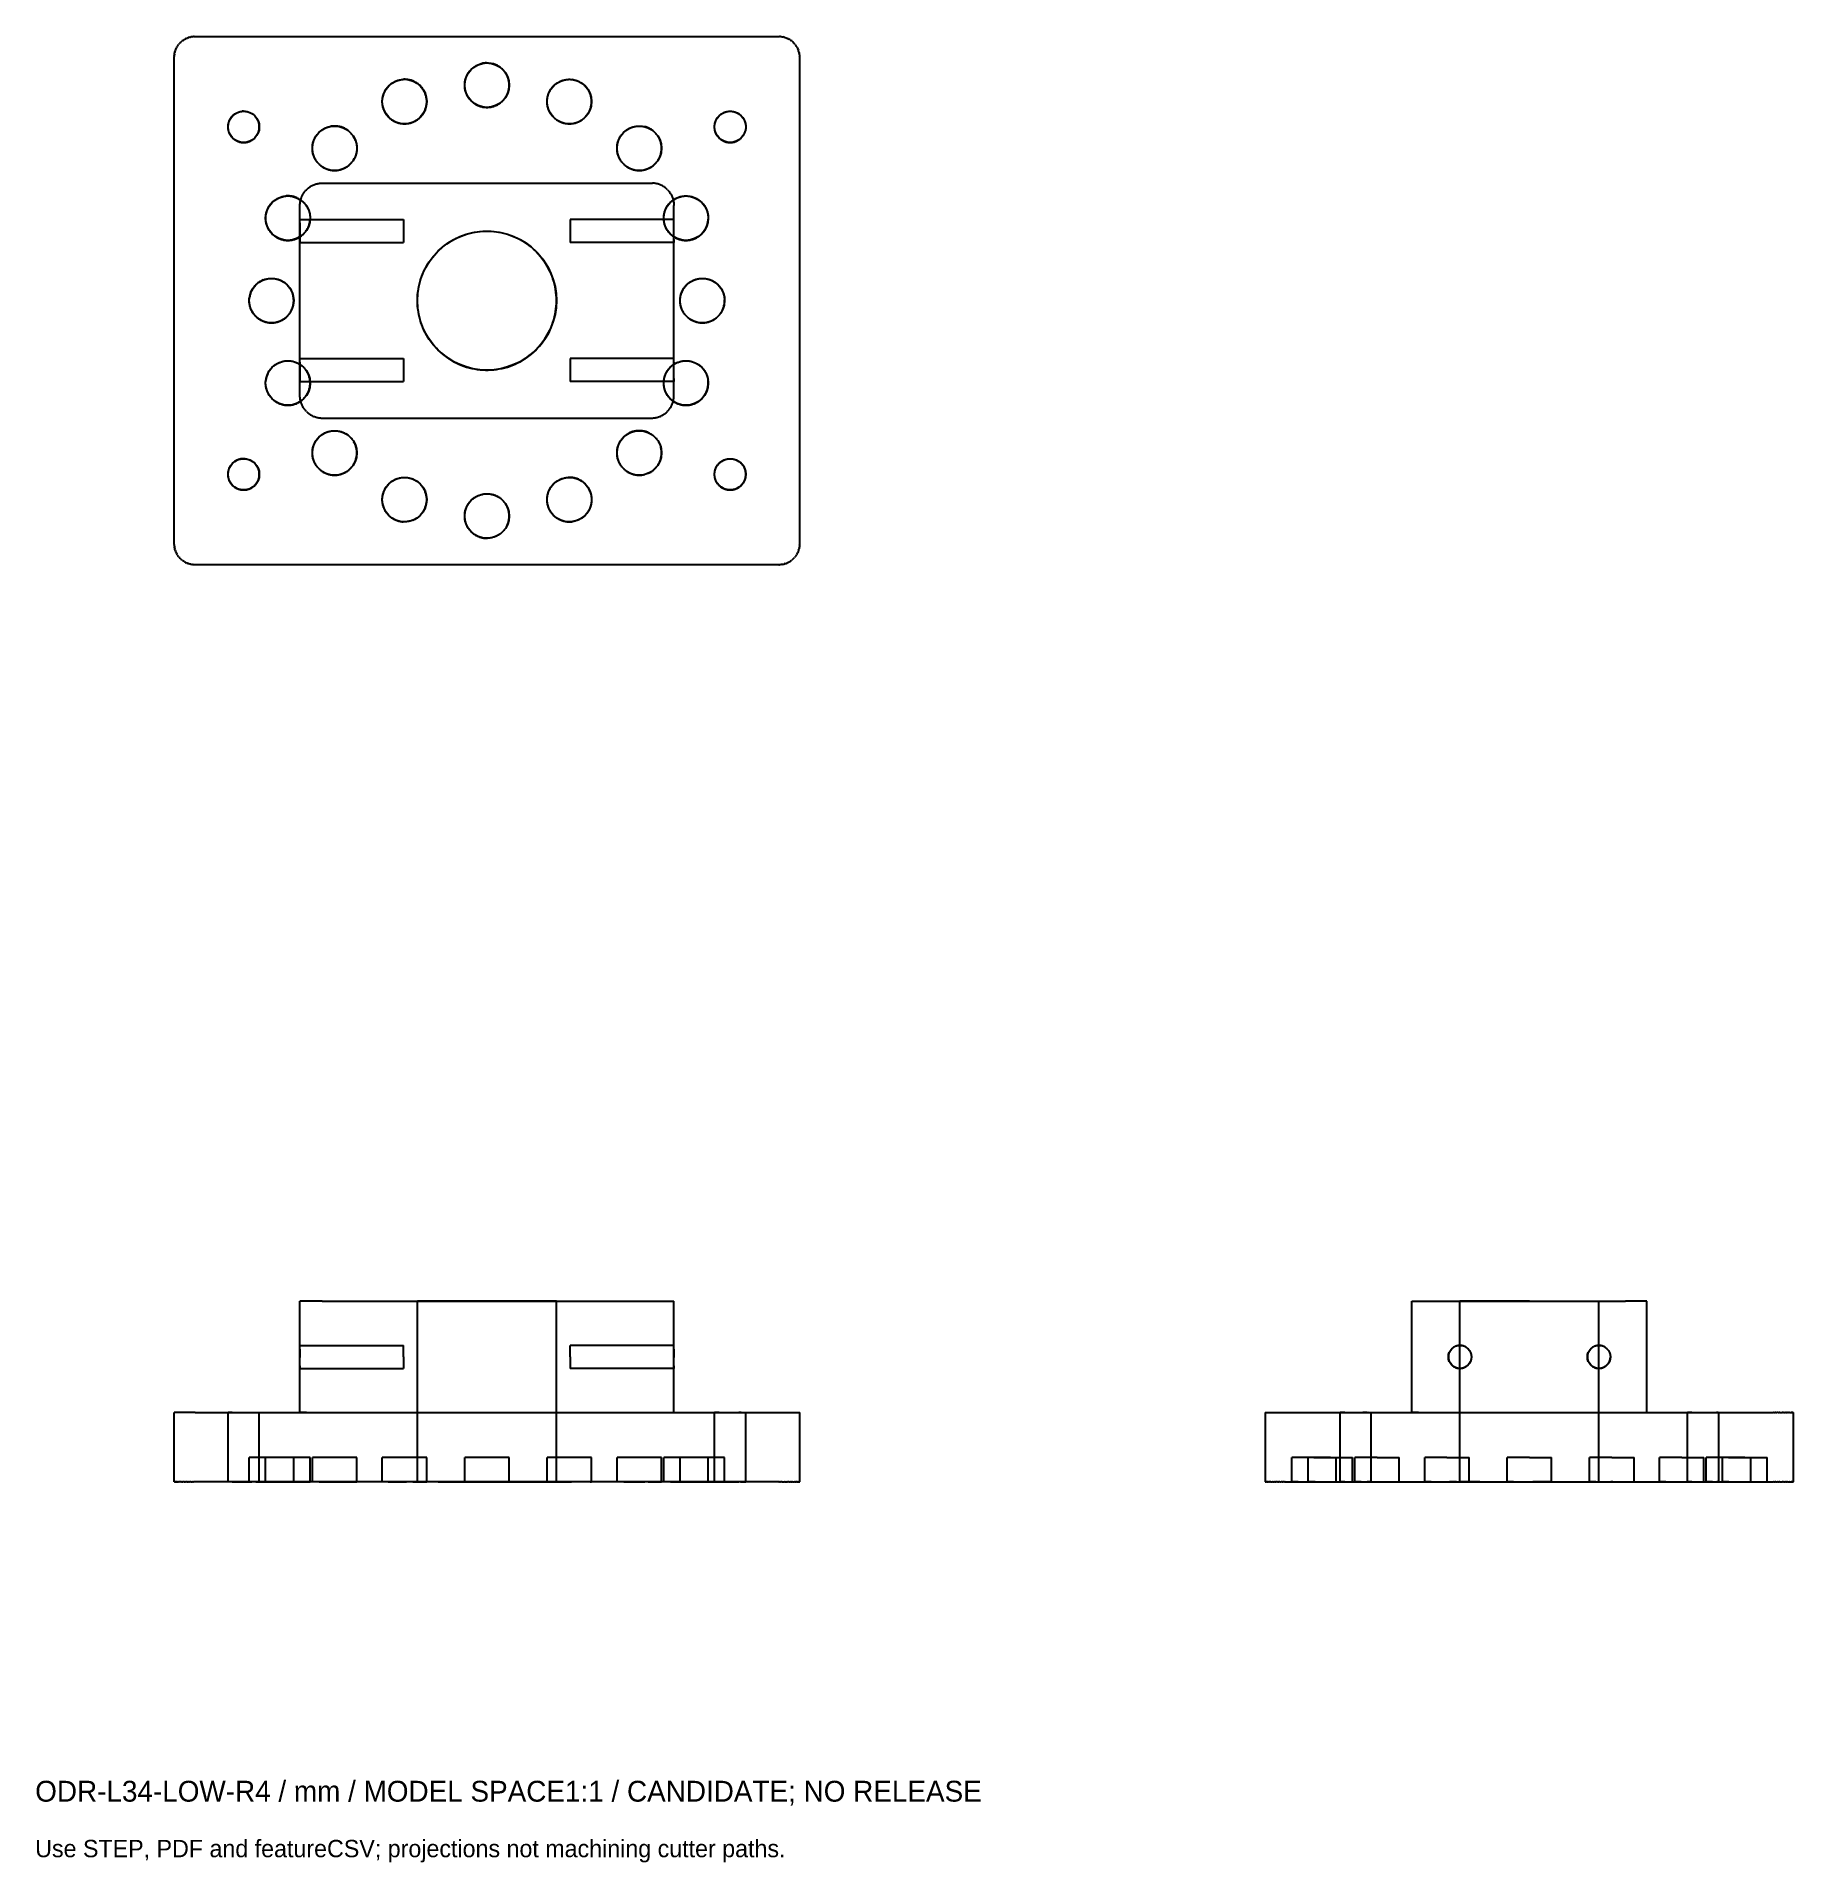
# Model space of a CAD drawing. Header units: millimetres. Extents: x -65 to 188, y -225 to 38.
import ezdxf

# ---------------------------------------------------------------- set-up
doc = ezdxf.new("R2010")
doc.units = ezdxf.units.MM
for name, color, linetype in [('FRONT_XZ', 7, 'Continuous'), ('SIDE_YZ', 7, 'Continuous'), ('TOP_XY', 7, 'Continuous')]:
    doc.layers.add(name, color=color, linetype=linetype)

msp = doc.modelspace()

# ---------------------------------------------------------------- texts
for s, height, p in [('ODR-L34-LOW-R4 / mm / MODEL SPACE1:1 / CANDIDATE; NO RELEASE', 3, (-65, -216)), ('Use STEP, PDF and featureCSV; projections not machining cutter paths.', 2.5, (-65, -224))]:
    msp.add_text(s, height=height).set_placement(p)

# ---------------------------------------------------------------- linework, layer by layer
for centre, radius in [((0, 31), 3.2), ((-11.86, 28.64), 3.2), ((11.86, 28.64), 3.2), ((-35, 25), 2.25), ((35, 25), 2.25), ((-21.92, 21.92), 3.2), ((21.92, 21.92), 3.2), ((-28.64, 11.86), 3.2), ((28.64, 11.86), 3.2), ((0, 0), 10), ((-31, 0), 3.2), ((31, 0), 3.2), ((-28.64, -11.86), 3.2), ((28.64, -11.86), 3.2), ((-21.92, -21.92), 3.2), ((21.92, -21.92), 3.2), ((-35, -25), 2.25), ((35, -25), 2.25), ((-11.86, -28.64), 3.2), ((11.86, -28.64), 3.2), ((0, -31), 3.2), ((140, -152), 1.65), ((140, -152), 1.65), ((160, -152), 1.65), ((160, -152), 1.65)]:
    msp.add_circle(centre, radius)
at = {"layer": 'FRONT_XZ'}
for p, q in [((-26.89, -144), (-26.9, -144)), ((-26.9, -160), (-26.9, -144)), ((-26.9, -144), (-26.9, -144)), ((-26.88, -144), (-26.89, -144)), ((-26.86, -144), (-26.88, -144)), ((-26.84, -144), (-26.86, -144)), ((-26.81, -144), (-26.84, -144)), ((-26.78, -144), (-26.81, -144)), ((-26.74, -144), (-26.78, -144)), ((-26.7, -144), (-26.74, -144)), ((-26.66, -144), (-26.7, -144)), ((-26.61, -144), (-26.66, -144)), ((-26.55, -144), (-26.61, -144)), ((-26.49, -144), (-26.55, -144)), ((-26.43, -144), (-26.49, -144)), ((-26.36, -144), (-26.43, -144)), ((-26.29, -144), (-26.36, -144)), ((-26.21, -144), (-26.29, -144)), ((-26.13, -144), (-26.21, -144)), ((-26.05, -144), (-26.13, -144)), ((-25.96, -144), (-26.05, -144)), ((-25.87, -144), (-25.96, -144)), ((-25.78, -144), (-25.87, -144)), ((-25.68, -144), (-25.78, -144)), ((-25.58, -144), (-25.68, -144)), ((-25.48, -144), (-25.58, -144)), ((-25.37, -144), (-25.48, -144)), ((-25.26, -144), (-25.37, -144)), ((-25.15, -144), (-25.26, -144)), ((-25.04, -144), (-25.15, -144)), ((-24.92, -144), (-25.04, -144)), ((-24.81, -144), (-24.92, -144)), ((-24.69, -144), (-24.81, -144)), ((-24.57, -144), (-24.69, -144)), ((-24.45, -144), (-24.57, -144)), ((-24.32, -144), (-24.45, -144)), ((-24.2, -144), (-24.32, -144)), ((-24.08, -144), (-24.2, -144)), ((-23.95, -144), (-24.08, -144)), ((-23.83, -144), (-23.95, -144)), ((-23.7, -144), (-23.83, -144)), ((-23.7, -144), (23.7, -144)), ((-10, -170), (-10, -144)), ((-9.99, -144), (-10, -144)), ((-9.97, -144), (-9.99, -144)), ((-9.93, -144), (-9.97, -144)), ((-9.87, -144), (-9.93, -144)), ((-9.8, -144), (-9.87, -144)), ((-9.72, -144), (-9.8, -144)), ((-9.62, -144), (-9.72, -144)), ((-9.5, -144), (-9.62, -144)), ((-9.37, -144), (-9.5, -144)), ((-9.22, -144), (-9.37, -144)), ((-9.06, -144), (-9.22, -144)), ((-8.88, -144), (-9.06, -144)), ((-8.69, -144), (-8.88, -144)), ((-8.49, -144), (-8.69, -144)), ((-8.27, -144), (-8.49, -144)), ((-8.04, -144), (-8.27, -144)), ((-7.8, -144), (-8.04, -144)), ((-7.55, -144), (-7.8, -144)), ((-7.28, -144), (-7.55, -144)), ((-7, -144), (-7.28, -144)), ((-6.71, -144), (-7, -144)), ((-6.41, -144), (-6.71, -144)), ((-6.1, -144), (-6.41, -144)), ((-5.78, -144), (-6.1, -144)), ((-5.45, -144), (-5.78, -144)), ((-5.11, -144), (-5.45, -144)), ((-4.77, -144), (-5.11, -144)), ((-4.42, -144), (-4.77, -144)), ((-4.06, -144), (-4.42, -144)), ((-3.69, -144), (-4.06, -144)), ((-3.32, -144), (-3.69, -144)), ((-2.94, -144), (-3.32, -144)), ((-2.56, -144), (-2.94, -144)), ((-2.17, -144), (-2.56, -144)), ((-1.78, -144), (-2.17, -144)), ((-1.39, -144), (-1.78, -144)), ((-0.99, -144), (-1.39, -144)), ((-0.6, -144), (-0.99, -144)), ((-0.2, -144), (-0.6, -144)), ((0.2, -144), (-0.2, -144)), ((0.6, -144), (0.2, -144)), ((0.99, -144), (0.6, -144)), ((1.39, -144), (0.99, -144)), ((1.78, -144), (1.39, -144)), ((2.17, -144), (1.78, -144)), ((2.56, -144), (2.17, -144)), ((2.94, -144), (2.56, -144)), ((3.32, -144), (2.94, -144)), ((3.69, -144), (3.32, -144)), ((4.06, -144), (3.69, -144)), ((4.42, -144), (4.06, -144)), ((4.77, -144), (4.42, -144)), ((5.11, -144), (4.77, -144)), ((5.45, -144), (5.11, -144)), ((5.78, -144), (5.45, -144)), ((6.1, -144), (5.78, -144)), ((6.41, -144), (6.1, -144)), ((6.71, -144), (6.41, -144)), ((7, -144), (6.71, -144)), ((7.28, -144), (7, -144)), ((7.55, -144), (7.28, -144)), ((7.8, -144), (7.55, -144)), ((8.04, -144), (7.8, -144)), ((8.27, -144), (8.04, -144)), ((8.49, -144), (8.27, -144)), ((8.69, -144), (8.49, -144)), ((8.88, -144), (8.69, -144)), ((9.06, -144), (8.88, -144)), ((9.22, -144), (9.06, -144)), ((9.37, -144), (9.22, -144)), ((9.5, -144), (9.37, -144)), ((9.62, -144), (9.5, -144)), ((9.72, -144), (9.62, -144)), ((9.8, -144), (9.72, -144)), ((9.87, -144), (9.8, -144)), ((9.93, -144), (9.87, -144)), ((9.97, -144), (9.93, -144)), ((9.99, -144), (9.97, -144)), ((10, -144), (9.99, -144)), ((10, -170), (10, -144)), ((23.7, -144), (23.83, -144)), ((23.83, -144), (23.95, -144)), ((23.95, -144), (24.08, -144)), ((24.08, -144), (24.2, -144)), ((24.2, -144), (24.32, -144)), ((24.32, -144), (24.45, -144)), ((24.45, -144), (24.57, -144)), ((24.57, -144), (24.69, -144)), ((24.69, -144), (24.81, -144)), ((24.81, -144), (24.92, -144)), ((24.92, -144), (25.04, -144)), ((25.04, -144), (25.15, -144)), ((25.15, -144), (25.26, -144)), ((25.26, -144), (25.37, -144)), ((25.37, -144), (25.48, -144)), ((25.48, -144), (25.58, -144)), ((25.58, -144), (25.68, -144)), ((25.68, -144), (25.78, -144)), ((25.78, -144), (25.87, -144)), ((25.87, -144), (25.96, -144)), ((25.96, -144), (26.05, -144)), ((26.05, -144), (26.13, -144)), ((26.13, -144), (26.21, -144)), ((26.21, -144), (26.29, -144)), ((26.29, -144), (26.36, -144)), ((26.36, -144), (26.43, -144)), ((26.43, -144), (26.49, -144)), ((26.49, -144), (26.55, -144)), ((26.55, -144), (26.61, -144)), ((26.61, -144), (26.66, -144)), ((26.66, -144), (26.7, -144)), ((26.7, -144), (26.74, -144)), ((26.74, -144), (26.78, -144)), ((26.78, -144), (26.81, -144)), ((26.81, -144), (26.84, -144)), ((26.84, -144), (26.86, -144)), ((26.86, -144), (26.88, -144)), ((26.88, -144), (26.89, -144)), ((26.89, -144), (26.9, -144)), ((26.9, -160), (26.9, -144)), ((26.9, -144), (26.9, -144)), ((-26.9, -150.36), (-26.9, -150.35)), ((-26.9, -150.35), (-26.9, -150.35)), ((-26.9, -150.35), (-12, -150.35)), ((-26.9, -150.37), (-26.9, -150.36)), ((-26.9, -150.38), (-26.9, -150.37)), ((-26.9, -150.39), (-26.9, -150.38)), ((-26.9, -150.4), (-26.9, -150.39)), ((-26.9, -150.42), (-26.9, -150.4)), ((-26.9, -150.44), (-26.9, -150.42)), ((-26.9, -150.47), (-26.9, -150.44)), ((-26.9, -150.49), (-26.9, -150.47)), ((-26.9, -150.52), (-26.9, -150.49)), ((-26.9, -150.55), (-26.9, -150.52)), ((-26.9, -150.58), (-26.9, -150.55)), ((-26.9, -150.62), (-26.9, -150.58)), ((-26.9, -150.65), (-26.9, -150.62)), ((-26.9, -150.69), (-26.9, -150.65)), ((-26.9, -150.73), (-26.9, -150.69)), ((-26.9, -150.78), (-26.9, -150.73)), ((-26.9, -150.82), (-26.9, -150.78)), ((-26.9, -150.87), (-26.9, -150.82)), ((-26.9, -150.87), (-26.9, -150.92)), ((-26.9, -150.92), (-26.9, -150.97)), ((-26.9, -150.97), (-26.9, -151.02)), ((-26.9, -151.02), (-26.9, -151.07)), ((-26.9, -151.07), (-26.9, -151.13)), ((-26.9, -151.13), (-26.9, -151.18)), ((-26.9, -151.18), (-26.9, -151.24)), ((-26.9, -151.24), (-26.9, -151.3)), ((-26.9, -151.3), (-26.9, -151.36)), ((-26.9, -151.36), (-26.9, -151.42)), ((-26.9, -151.42), (-26.9, -151.48)), ((-26.9, -151.48), (-26.9, -151.55)), ((-26.9, -151.55), (-26.9, -151.61)), ((-26.9, -151.61), (-26.9, -151.67)), ((-26.9, -151.67), (-26.9, -151.74)), ((-26.9, -151.74), (-26.9, -151.8)), ((-26.9, -151.8), (-26.9, -151.87)), ((-26.9, -151.87), (-26.9, -151.93)), ((-26.9, -151.93), (-26.9, -152)), ((-26.9, -152), (-26.9, -152.07)), ((-26.9, -152.13), (-26.9, -152.07)), ((-26.9, -152.2), (-26.9, -152.13)), ((-26.9, -152.26), (-26.9, -152.2)), ((-26.9, -152.33), (-26.9, -152.26)), ((-26.9, -152.39), (-26.9, -152.33)), ((-26.9, -152.45), (-26.9, -152.39)), ((-12, -150.36), (-12, -150.35)), ((-12, -150.35), (-12, -150.35)), ((-12, -150.37), (-12, -150.36)), ((-12, -150.38), (-12, -150.37)), ((-12, -150.39), (-12, -150.38)), ((-12, -150.4), (-12, -150.39)), ((-12, -150.42), (-12, -150.4)), ((-12, -150.44), (-12, -150.42)), ((-12, -150.47), (-12, -150.44)), ((-12, -150.49), (-12, -150.47)), ((-12, -150.52), (-12, -150.49)), ((-12, -150.55), (-12, -150.52)), ((-12, -150.58), (-12, -150.55)), ((-12, -150.62), (-12, -150.58)), ((-12, -150.65), (-12, -150.62)), ((-12, -150.69), (-12, -150.65)), ((-12, -150.73), (-12, -150.69)), ((-12, -150.78), (-12, -150.73)), ((-12, -150.82), (-12, -150.78)), ((-12, -150.87), (-12, -150.82)), ((-12, -150.92), (-12, -150.87)), ((-12, -150.97), (-12, -150.92)), ((-12, -151.02), (-12, -150.97)), ((-12, -151.07), (-12, -151.02)), ((-12, -151.13), (-12, -151.07)), ((-12, -151.18), (-12, -151.13)), ((-12, -151.24), (-12, -151.18)), ((-12, -151.3), (-12, -151.24)), ((-12, -151.36), (-12, -151.3)), ((-12, -151.42), (-12, -151.36)), ((-12, -151.48), (-12, -151.42)), ((-12, -151.55), (-12, -151.48)), ((-12, -151.61), (-12, -151.55)), ((-12, -151.67), (-12, -151.61)), ((-12, -151.74), (-12, -151.67)), ((-12, -151.8), (-12, -151.74)), ((-12, -151.87), (-12, -151.8)), ((-12, -151.93), (-12, -151.87)), ((-12, -152), (-12, -151.93)), ((-12, -152), (-12, -152.07)), ((-12, -152.07), (-12, -152.13)), ((-12, -152.13), (-12, -152.2)), ((-12, -152.2), (-12, -152.26)), ((-12, -152.26), (-12, -152.33)), ((-12, -152.33), (-12, -152.39)), ((-12, -152.39), (-12, -152.45)), ((12, -150.36), (12, -150.35)), ((26.9, -150.35), (12, -150.35)), ((12, -150.35), (12, -150.35)), ((12, -150.37), (12, -150.36)), ((12, -150.38), (12, -150.37)), ((12, -150.39), (12, -150.38)), ((12, -150.4), (12, -150.39)), ((12, -150.42), (12, -150.4)), ((12, -150.44), (12, -150.42)), ((12, -150.47), (12, -150.44)), ((12, -150.49), (12, -150.47)), ((12, -150.52), (12, -150.49)), ((12, -150.55), (12, -150.52)), ((12, -150.58), (12, -150.55)), ((12, -150.62), (12, -150.58)), ((12, -150.65), (12, -150.62)), ((12, -150.69), (12, -150.65)), ((12, -150.73), (12, -150.69)), ((12, -150.78), (12, -150.73)), ((12, -150.82), (12, -150.78)), ((12, -150.87), (12, -150.82)), ((12, -150.92), (12, -150.87)), ((12, -150.97), (12, -150.92)), ((12, -151.02), (12, -150.97)), ((12, -151.07), (12, -151.02)), ((12, -151.13), (12, -151.07)), ((12, -151.18), (12, -151.13)), ((12, -151.24), (12, -151.18)), ((12, -151.3), (12, -151.24)), ((12, -151.36), (12, -151.3)), ((12, -151.42), (12, -151.36)), ((12, -151.48), (12, -151.42)), ((12, -151.55), (12, -151.48)), ((12, -151.61), (12, -151.55)), ((12, -151.67), (12, -151.61)), ((12, -151.74), (12, -151.67)), ((12, -151.8), (12, -151.74)), ((12, -151.87), (12, -151.8)), ((12, -151.93), (12, -151.87)), ((12, -152), (12, -151.93)), ((12, -152), (12, -152.07)), ((12, -152.07), (12, -152.13)), ((12, -152.13), (12, -152.2)), ((12, -152.2), (12, -152.26)), ((12, -152.26), (12, -152.33)), ((12, -152.33), (12, -152.39)), ((12, -152.39), (12, -152.45)), ((26.9, -150.36), (26.9, -150.35)), ((26.9, -150.35), (26.9, -150.35)), ((26.9, -150.37), (26.9, -150.36)), ((26.9, -150.38), (26.9, -150.37)), ((26.9, -150.39), (26.9, -150.38)), ((26.9, -150.4), (26.9, -150.39)), ((26.9, -150.42), (26.9, -150.4)), ((26.9, -150.44), (26.9, -150.42)), ((26.9, -150.47), (26.9, -150.44)), ((26.9, -150.49), (26.9, -150.47)), ((26.9, -150.52), (26.9, -150.49)), ((26.9, -150.55), (26.9, -150.52)), ((26.9, -150.58), (26.9, -150.55)), ((26.9, -150.62), (26.9, -150.58)), ((26.9, -150.65), (26.9, -150.62)), ((26.9, -150.69), (26.9, -150.65)), ((26.9, -150.73), (26.9, -150.69)), ((26.9, -150.78), (26.9, -150.73)), ((26.9, -150.82), (26.9, -150.78)), ((26.9, -150.87), (26.9, -150.82)), ((26.9, -150.87), (26.9, -150.92)), ((26.9, -150.92), (26.9, -150.97)), ((26.9, -150.97), (26.9, -151.02)), ((26.9, -151.02), (26.9, -151.07)), ((26.9, -151.07), (26.9, -151.13)), ((26.9, -151.13), (26.9, -151.18)), ((26.9, -151.18), (26.9, -151.24)), ((26.9, -151.24), (26.9, -151.3)), ((26.9, -151.3), (26.9, -151.36)), ((26.9, -151.36), (26.9, -151.42)), ((26.9, -151.42), (26.9, -151.48)), ((26.9, -151.48), (26.9, -151.55)), ((26.9, -151.55), (26.9, -151.61)), ((26.9, -151.61), (26.9, -151.67)), ((26.9, -151.67), (26.9, -151.74)), ((26.9, -151.74), (26.9, -151.8)), ((26.9, -151.8), (26.9, -151.87)), ((26.9, -151.87), (26.9, -151.93)), ((26.9, -151.93), (26.9, -152)), ((26.9, -152), (26.9, -152.07)), ((26.9, -152.13), (26.9, -152.07)), ((26.9, -152.2), (26.9, -152.13)), ((26.9, -152.26), (26.9, -152.2)), ((26.9, -152.33), (26.9, -152.26)), ((26.9, -152.39), (26.9, -152.33)), ((26.9, -152.45), (26.9, -152.39)), ((-26.9, -152.52), (-26.9, -152.45)), ((-26.9, -152.58), (-26.9, -152.52)), ((-26.9, -152.64), (-26.9, -152.58)), ((-26.9, -152.7), (-26.9, -152.64)), ((-26.9, -152.76), (-26.9, -152.7)), ((-26.9, -152.82), (-26.9, -152.76)), ((-26.9, -152.87), (-26.9, -152.82)), ((-26.9, -152.93), (-26.9, -152.87)), ((-26.9, -152.98), (-26.9, -152.93)), ((-26.9, -153.03), (-26.9, -152.98)), ((-26.9, -153.08), (-26.9, -153.03)), ((-26.9, -153.13), (-26.9, -153.08)), ((-26.9, -153.18), (-26.9, -153.13)), ((-26.9, -153.22), (-26.9, -153.18)), ((-26.9, -153.27), (-26.9, -153.22)), ((-26.9, -153.31), (-26.9, -153.27)), ((-26.9, -153.31), (-26.9, -153.35)), ((-26.9, -153.35), (-26.9, -153.38)), ((-26.9, -153.38), (-26.9, -153.42)), ((-26.9, -153.42), (-26.9, -153.45)), ((-26.9, -153.45), (-26.9, -153.48)), ((-26.9, -153.48), (-26.9, -153.51)), ((-26.9, -153.51), (-26.9, -153.53)), ((-26.9, -153.53), (-26.9, -153.56)), ((-26.9, -153.56), (-26.9, -153.58)), ((-26.9, -153.58), (-26.9, -153.6)), ((-26.9, -153.6), (-26.9, -153.61)), ((-26.9, -153.61), (-26.9, -153.62)), ((-26.9, -153.62), (-26.9, -153.63)), ((-26.9, -153.63), (-26.9, -153.64)), ((-26.9, -153.64), (-26.9, -153.65)), ((-26.9, -153.65), (-26.9, -153.65)), ((-26.9, -153.65), (-12, -153.65)), ((-12, -152.45), (-12, -152.52)), ((-12, -152.52), (-12, -152.58)), ((-12, -152.58), (-12, -152.64)), ((-12, -152.64), (-12, -152.7)), ((-12, -152.7), (-12, -152.76)), ((-12, -152.76), (-12, -152.82)), ((-12, -152.82), (-12, -152.87)), ((-12, -152.87), (-12, -152.93)), ((-12, -152.93), (-12, -152.98)), ((-12, -152.98), (-12, -153.03)), ((-12, -153.03), (-12, -153.08)), ((-12, -153.08), (-12, -153.13)), ((-12, -153.13), (-12, -153.18)), ((-12, -153.18), (-12, -153.22)), ((-12, -153.22), (-12, -153.27)), ((-12, -153.27), (-12, -153.31)), ((-12, -153.31), (-12, -153.35)), ((-12, -153.35), (-12, -153.38)), ((-12, -153.38), (-12, -153.42)), ((-12, -153.42), (-12, -153.45)), ((-12, -153.45), (-12, -153.48)), ((-12, -153.48), (-12, -153.51)), ((-12, -153.51), (-12, -153.53)), ((-12, -153.53), (-12, -153.56)), ((-12, -153.56), (-12, -153.58)), ((-12, -153.58), (-12, -153.6)), ((-12, -153.6), (-12, -153.61)), ((-12, -153.61), (-12, -153.62)), ((-12, -153.62), (-12, -153.63)), ((-12, -153.63), (-12, -153.64)), ((-12, -153.64), (-12, -153.65)), ((-12, -153.65), (-12, -153.65)), ((12, -152.45), (12, -152.52)), ((12, -152.52), (12, -152.58)), ((12, -152.58), (12, -152.64)), ((12, -152.64), (12, -152.7)), ((12, -152.7), (12, -152.76)), ((12, -152.76), (12, -152.82)), ((12, -152.82), (12, -152.87)), ((12, -152.87), (12, -152.93)), ((12, -152.93), (12, -152.98)), ((12, -152.98), (12, -153.03)), ((12, -153.03), (12, -153.08)), ((12, -153.08), (12, -153.13)), ((12, -153.13), (12, -153.18)), ((12, -153.18), (12, -153.22)), ((12, -153.22), (12, -153.27)), ((12, -153.27), (12, -153.31)), ((12, -153.31), (12, -153.35)), ((12, -153.35), (12, -153.38)), ((12, -153.38), (12, -153.42)), ((12, -153.42), (12, -153.45)), ((12, -153.45), (12, -153.48)), ((12, -153.48), (12, -153.51)), ((12, -153.51), (12, -153.53)), ((12, -153.53), (12, -153.56)), ((12, -153.56), (12, -153.58)), ((12, -153.58), (12, -153.6)), ((12, -153.6), (12, -153.61)), ((12, -153.61), (12, -153.62)), ((12, -153.62), (12, -153.63)), ((12, -153.63), (12, -153.64)), ((12, -153.64), (12, -153.65)), ((26.9, -153.65), (12, -153.65)), ((12, -153.65), (12, -153.65)), ((26.9, -152.52), (26.9, -152.45)), ((26.9, -152.58), (26.9, -152.52)), ((26.9, -152.64), (26.9, -152.58)), ((26.9, -152.7), (26.9, -152.64)), ((26.9, -152.76), (26.9, -152.7)), ((26.9, -152.82), (26.9, -152.76)), ((26.9, -152.87), (26.9, -152.82)), ((26.9, -152.93), (26.9, -152.87)), ((26.9, -152.98), (26.9, -152.93)), ((26.9, -153.03), (26.9, -152.98)), ((26.9, -153.08), (26.9, -153.03)), ((26.9, -153.13), (26.9, -153.08)), ((26.9, -153.18), (26.9, -153.13)), ((26.9, -153.22), (26.9, -153.18)), ((26.9, -153.27), (26.9, -153.22)), ((26.9, -153.31), (26.9, -153.27)), ((26.9, -153.31), (26.9, -153.35)), ((26.9, -153.35), (26.9, -153.38)), ((26.9, -153.38), (26.9, -153.42)), ((26.9, -153.42), (26.9, -153.45)), ((26.9, -153.45), (26.9, -153.48)), ((26.9, -153.48), (26.9, -153.51)), ((26.9, -153.51), (26.9, -153.53)), ((26.9, -153.53), (26.9, -153.56)), ((26.9, -153.56), (26.9, -153.58)), ((26.9, -153.58), (26.9, -153.6)), ((26.9, -153.6), (26.9, -153.61)), ((26.9, -153.61), (26.9, -153.62)), ((26.9, -153.62), (26.9, -153.63)), ((26.9, -153.63), (26.9, -153.64)), ((26.9, -153.64), (26.9, -153.65)), ((26.9, -153.65), (26.9, -153.65)), ((-44.99, -160), (-45, -160)), ((-45, -170), (-45, -160)), ((-45, -160), (-45, -160)), ((-44.98, -160), (-44.99, -160)), ((-44.96, -160), (-44.98, -160)), ((-44.94, -160), (-44.96, -160)), ((-44.92, -160), (-44.94, -160)), ((-44.89, -160), (-44.92, -160)), ((-44.85, -160), (-44.89, -160)), ((-44.81, -160), (-44.85, -160)), ((-44.77, -160), (-44.81, -160)), ((-44.72, -160), (-44.77, -160)), ((-44.67, -160), (-44.72, -160)), ((-44.62, -160), (-44.67, -160)), ((-44.56, -160), (-44.62, -160)), ((-44.49, -160), (-44.56, -160)), ((-44.43, -160), (-44.49, -160)), ((-44.36, -160), (-44.43, -160)), ((-44.28, -160), (-44.36, -160)), ((-44.2, -160), (-44.28, -160)), ((-44.12, -160), (-44.2, -160)), ((-44.04, -160), (-44.12, -160)), ((-43.95, -160), (-44.04, -160)), ((-43.86, -160), (-43.95, -160)), ((-43.76, -160), (-43.86, -160)), ((-43.67, -160), (-43.76, -160)), ((-43.57, -160), (-43.67, -160)), ((-43.47, -160), (-43.57, -160)), ((-43.36, -160), (-43.47, -160)), ((-43.26, -160), (-43.36, -160)), ((-43.15, -160), (-43.26, -160)), ((-43.04, -160), (-43.15, -160)), ((-42.93, -160), (-43.04, -160)), ((-42.81, -160), (-42.93, -160)), ((-42.7, -160), (-42.81, -160)), ((-42.59, -160), (-42.7, -160)), ((-42.47, -160), (-42.59, -160)), ((-42.35, -160), (-42.47, -160)), ((-42.24, -160), (-42.35, -160)), ((-42.12, -160), (-42.24, -160)), ((-42, -160), (-42.12, -160)), ((-42, -160), (42, -160)), ((-37.24, -160), (-37.25, -160)), ((-37.25, -170), (-37.25, -160)), ((-37.25, -160), (-37.25, -160)), ((-37.23, -160), (-37.24, -160)), ((-37.22, -160), (-37.23, -160)), ((-37.21, -160), (-37.22, -160)), ((-37.19, -160), (-37.21, -160)), ((-37.16, -160), (-37.19, -160)), ((-37.14, -160), (-37.16, -160)), ((-37.11, -160), (-37.14, -160)), ((-37.07, -160), (-37.11, -160)), ((-37.04, -160), (-37.07, -160)), ((-37, -160), (-37.04, -160)), ((-36.96, -160), (-37, -160)), ((-36.91, -160), (-36.96, -160)), ((-36.86, -160), (-36.91, -160)), ((-36.81, -160), (-36.86, -160)), ((-36.76, -160), (-36.81, -160)), ((-36.7, -160), (-36.76, -160)), ((-36.64, -160), (-36.7, -160)), ((-36.64, -160), (-36.58, -160)), ((-36.58, -160), (-36.51, -160)), ((-36.51, -160), (-36.44, -160)), ((-36.44, -160), (-36.37, -160)), ((-36.37, -160), (-36.3, -160)), ((-36.3, -160), (-36.23, -160)), ((-36.23, -160), (-36.15, -160)), ((-36.15, -160), (-36.07, -160)), ((-36.07, -160), (-35.99, -160)), ((-35.99, -160), (-35.91, -160)), ((-35.91, -160), (-35.83, -160)), ((-35.83, -160), (-35.75, -160)), ((-35.75, -160), (-35.66, -160)), ((-35.66, -160), (-35.58, -160)), ((-35.58, -160), (-35.49, -160)), ((-35.49, -160), (-35.4, -160)), ((-35.4, -160), (-35.31, -160)), ((-35.31, -160), (-35.22, -160)), ((-35.22, -160), (-35.13, -160)), ((-35.13, -160), (-35.04, -160)), ((-35.04, -160), (-34.96, -160)), ((-34.96, -160), (-34.87, -160)), ((-34.87, -160), (-34.78, -160)), ((-34.78, -160), (-34.69, -160)), ((-34.69, -160), (-34.6, -160)), ((-34.6, -160), (-34.51, -160)), ((-34.51, -160), (-34.42, -160)), ((-34.42, -160), (-34.34, -160)), ((-34.34, -160), (-34.25, -160)), ((-34.25, -160), (-34.17, -160)), ((-34.17, -160), (-34.09, -160)), ((-34.09, -160), (-34.01, -160)), ((-34.01, -160), (-33.93, -160)), ((-33.93, -160), (-33.85, -160)), ((-33.85, -160), (-33.77, -160)), ((-33.77, -160), (-33.7, -160)), ((-33.7, -160), (-33.63, -160)), ((-33.63, -160), (-33.56, -160)), ((-33.56, -160), (-33.49, -160)), ((-33.49, -160), (-33.42, -160)), ((-33.42, -160), (-33.36, -160)), ((-33.36, -160), (-33.3, -160)), ((-33.3, -160), (-33.24, -160)), ((-33.24, -160), (-33.19, -160)), ((-33.19, -160), (-33.14, -160)), ((-33.14, -160), (-33.09, -160)), ((-33.09, -160), (-33.04, -160)), ((-33.04, -160), (-33, -160)), ((-33, -160), (-32.96, -160)), ((-32.96, -160), (-32.93, -160)), ((-32.93, -160), (-32.89, -160)), ((-32.89, -160), (-32.86, -160)), ((-32.86, -160), (-32.84, -160)), ((-32.84, -160), (-32.81, -160)), ((-32.81, -160), (-32.79, -160)), ((-32.79, -160), (-32.78, -160)), ((-32.78, -160), (-32.77, -160)), ((-32.77, -160), (-32.76, -160)), ((-32.76, -160), (-32.75, -160)), ((-32.75, -170), (-32.75, -160)), ((-32.75, -160), (-32.75, -160)), ((-26.89, -160), (-26.9, -160)), ((-26.9, -160), (-26.9, -160)), ((-26.88, -160), (-26.89, -160)), ((-26.86, -160), (-26.88, -160)), ((-26.84, -160), (-26.86, -160)), ((-26.81, -160), (-26.84, -160)), ((-26.78, -160), (-26.81, -160)), ((-26.74, -160), (-26.78, -160)), ((-26.7, -160), (-26.74, -160)), ((-26.66, -160), (-26.7, -160)), ((-26.61, -160), (-26.66, -160)), ((-26.55, -160), (-26.61, -160)), ((-26.49, -160), (-26.55, -160)), ((-26.43, -160), (-26.49, -160)), ((-26.36, -160), (-26.43, -160)), ((-26.29, -160), (-26.36, -160)), ((-26.21, -160), (-26.29, -160)), ((-26.13, -160), (-26.21, -160)), ((-26.05, -160), (-26.13, -160)), ((-25.96, -160), (-26.05, -160)), ((-25.96, -160), (-25.87, -160)), ((-25.87, -160), (-25.78, -160)), ((-25.78, -160), (-25.68, -160)), ((-25.68, -160), (-25.58, -160)), ((-25.58, -160), (-25.48, -160)), ((-25.48, -160), (-25.37, -160)), ((-25.37, -160), (-25.26, -160)), ((-25.26, -160), (-25.15, -160)), ((-25.15, -160), (-25.04, -160)), ((-25.04, -160), (-24.92, -160)), ((-24.92, -160), (-24.81, -160)), ((-24.81, -160), (-24.69, -160)), ((-24.69, -160), (-24.57, -160)), ((-24.57, -160), (-24.45, -160)), ((-24.45, -160), (-24.32, -160)), ((-24.32, -160), (-24.2, -160)), ((-24.2, -160), (-24.08, -160)), ((-24.08, -160), (-23.95, -160)), ((-23.95, -160), (-23.83, -160)), ((-23.83, -160), (-23.7, -160)), ((-23.7, -160), (23.7, -160)), ((23.7, -160), (23.83, -160)), ((23.83, -160), (23.95, -160)), ((23.95, -160), (24.08, -160)), ((24.08, -160), (24.2, -160)), ((24.2, -160), (24.32, -160)), ((24.32, -160), (24.45, -160)), ((24.45, -160), (24.57, -160)), ((24.57, -160), (24.69, -160)), ((24.69, -160), (24.81, -160)), ((24.81, -160), (24.92, -160)), ((24.92, -160), (25.04, -160)), ((25.04, -160), (25.15, -160)), ((25.15, -160), (25.26, -160)), ((25.26, -160), (25.37, -160)), ((25.37, -160), (25.48, -160)), ((25.48, -160), (25.58, -160)), ((25.58, -160), (25.68, -160)), ((25.68, -160), (25.78, -160)), ((25.78, -160), (25.87, -160)), ((25.87, -160), (25.96, -160)), ((25.96, -160), (26.05, -160)), ((26.05, -160), (26.13, -160)), ((26.13, -160), (26.21, -160)), ((26.21, -160), (26.29, -160)), ((26.29, -160), (26.36, -160)), ((26.36, -160), (26.43, -160)), ((26.43, -160), (26.49, -160)), ((26.49, -160), (26.55, -160)), ((26.55, -160), (26.61, -160)), ((26.61, -160), (26.66, -160)), ((26.66, -160), (26.7, -160)), ((26.7, -160), (26.74, -160)), ((26.74, -160), (26.78, -160)), ((26.78, -160), (26.81, -160)), ((26.81, -160), (26.84, -160)), ((26.84, -160), (26.86, -160)), ((26.86, -160), (26.88, -160)), ((26.88, -160), (26.89, -160)), ((26.89, -160), (26.9, -160)), ((26.9, -160), (26.9, -160)), ((32.76, -160), (32.75, -160)), ((32.75, -170), (32.75, -160)), ((32.75, -160), (32.75, -160)), ((32.77, -160), (32.76, -160)), ((32.78, -160), (32.77, -160)), ((32.79, -160), (32.78, -160)), ((32.81, -160), (32.79, -160)), ((32.84, -160), (32.81, -160)), ((32.86, -160), (32.84, -160)), ((32.89, -160), (32.86, -160)), ((32.93, -160), (32.89, -160)), ((32.96, -160), (32.93, -160)), ((33, -160), (32.96, -160)), ((33.04, -160), (33, -160)), ((33.09, -160), (33.04, -160)), ((33.14, -160), (33.09, -160)), ((33.19, -160), (33.14, -160)), ((33.24, -160), (33.19, -160)), ((33.3, -160), (33.24, -160)), ((33.36, -160), (33.3, -160)), ((33.42, -160), (33.36, -160)), ((33.42, -160), (33.49, -160)), ((33.49, -160), (33.56, -160)), ((33.56, -160), (33.63, -160)), ((33.63, -160), (33.7, -160)), ((33.7, -160), (33.77, -160)), ((33.77, -160), (33.85, -160)), ((33.85, -160), (33.93, -160)), ((33.93, -160), (34.01, -160)), ((34.01, -160), (34.09, -160)), ((34.09, -160), (34.17, -160)), ((34.17, -160), (34.25, -160)), ((34.25, -160), (34.34, -160)), ((34.34, -160), (34.42, -160)), ((34.42, -160), (34.51, -160)), ((34.51, -160), (34.6, -160)), ((34.6, -160), (34.69, -160)), ((34.69, -160), (34.78, -160)), ((34.78, -160), (34.87, -160)), ((34.87, -160), (34.96, -160)), ((34.96, -160), (35.04, -160)), ((35.04, -160), (35.13, -160)), ((35.13, -160), (35.22, -160)), ((35.22, -160), (35.31, -160)), ((35.31, -160), (35.4, -160)), ((35.4, -160), (35.49, -160)), ((35.49, -160), (35.58, -160)), ((35.58, -160), (35.66, -160)), ((35.66, -160), (35.75, -160)), ((35.75, -160), (35.83, -160)), ((35.83, -160), (35.91, -160)), ((35.91, -160), (35.99, -160)), ((35.99, -160), (36.07, -160)), ((36.07, -160), (36.15, -160)), ((36.15, -160), (36.23, -160)), ((36.3, -160), (36.23, -160)), ((36.37, -160), (36.3, -160)), ((36.44, -160), (36.37, -160)), ((36.51, -160), (36.44, -160)), ((36.58, -160), (36.51, -160)), ((36.58, -160), (36.64, -160)), ((36.64, -160), (36.7, -160)), ((36.7, -160), (36.76, -160)), ((36.76, -160), (36.81, -160)), ((36.81, -160), (36.86, -160)), ((36.86, -160), (36.91, -160)), ((36.91, -160), (36.96, -160)), ((36.96, -160), (37, -160)), ((37, -160), (37.04, -160)), ((37.04, -160), (37.07, -160)), ((37.07, -160), (37.11, -160)), ((37.11, -160), (37.14, -160)), ((37.14, -160), (37.16, -160)), ((37.16, -160), (37.19, -160)), ((37.19, -160), (37.21, -160)), ((37.21, -160), (37.22, -160)), ((37.22, -160), (37.23, -160)), ((37.23, -160), (37.24, -160)), ((37.24, -160), (37.25, -160)), ((37.25, -170), (37.25, -160)), ((37.25, -160), (37.25, -160)), ((42, -160), (42.12, -160)), ((42.12, -160), (42.24, -160)), ((42.24, -160), (42.35, -160)), ((42.35, -160), (42.47, -160)), ((42.47, -160), (42.59, -160)), ((42.59, -160), (42.7, -160)), ((42.7, -160), (42.81, -160)), ((42.81, -160), (42.93, -160)), ((42.93, -160), (43.04, -160)), ((43.04, -160), (43.15, -160)), ((43.15, -160), (43.26, -160)), ((43.26, -160), (43.36, -160)), ((43.36, -160), (43.47, -160)), ((43.47, -160), (43.57, -160)), ((43.57, -160), (43.67, -160)), ((43.67, -160), (43.76, -160)), ((43.76, -160), (43.86, -160)), ((43.86, -160), (43.95, -160)), ((43.95, -160), (44.04, -160)), ((44.04, -160), (44.12, -160)), ((44.12, -160), (44.2, -160)), ((44.2, -160), (44.28, -160)), ((44.28, -160), (44.36, -160)), ((44.36, -160), (44.43, -160)), ((44.43, -160), (44.49, -160)), ((44.49, -160), (44.56, -160)), ((44.56, -160), (44.62, -160)), ((44.62, -160), (44.67, -160)), ((44.67, -160), (44.72, -160)), ((44.72, -160), (44.77, -160)), ((44.77, -160), (44.81, -160)), ((44.81, -160), (44.85, -160)), ((44.85, -160), (44.89, -160)), ((44.89, -160), (44.92, -160)), ((44.92, -160), (44.94, -160)), ((44.94, -160), (44.96, -160)), ((44.96, -160), (44.98, -160)), ((44.98, -160), (44.99, -160)), ((44.99, -160), (45, -160)), ((45, -170), (45, -160)), ((45, -160), (45, -160)), ((-34.19, -166.5), (-34.2, -166.5)), ((-34.2, -170), (-34.2, -166.5)), ((-34.2, -166.5), (-34.2, -166.5)), ((-34.18, -166.5), (-34.19, -166.5)), ((-34.16, -166.5), (-34.18, -166.5)), ((-34.14, -166.5), (-34.16, -166.5)), ((-34.11, -166.5), (-34.14, -166.5)), ((-34.08, -166.5), (-34.11, -166.5)), ((-34.04, -166.5), (-34.08, -166.5)), ((-34, -166.5), (-34.04, -166.5)), ((-33.95, -166.5), (-34, -166.5)), ((-33.9, -166.5), (-33.95, -166.5)), ((-33.84, -166.5), (-33.9, -166.5)), ((-33.78, -166.5), (-33.84, -166.5)), ((-33.72, -166.5), (-33.78, -166.5)), ((-33.65, -166.5), (-33.72, -166.5)), ((-33.57, -166.5), (-33.65, -166.5)), ((-33.5, -166.5), (-33.57, -166.5)), ((-33.41, -166.5), (-33.5, -166.5)), ((-33.33, -166.5), (-33.41, -166.5)), ((-33.24, -166.5), (-33.33, -166.5)), ((-33.15, -166.5), (-33.24, -166.5)), ((-33.05, -166.5), (-33.15, -166.5)), ((-32.95, -166.5), (-33.05, -166.5)), ((-32.85, -166.5), (-32.95, -166.5)), ((-32.74, -166.5), (-32.85, -166.5)), ((-32.64, -166.5), (-32.74, -166.5)), ((-32.53, -166.5), (-32.64, -166.5)), ((-32.41, -166.5), (-32.53, -166.5)), ((-32.3, -166.5), (-32.41, -166.5)), ((-32.18, -166.5), (-32.3, -166.5)), ((-32.06, -166.5), (-32.18, -166.5)), ((-31.94, -166.5), (-32.06, -166.5)), ((-31.82, -166.5), (-31.94, -166.5)), ((-31.83, -166.5), (-31.84, -166.5)), ((-31.84, -170), (-31.84, -166.5)), ((-31.84, -166.5), (-31.84, -166.5)), ((-31.82, -166.5), (-31.83, -166.5)), ((-31.8, -166.5), (-31.82, -166.5)), ((-31.69, -166.5), (-31.82, -166.5)), ((-31.78, -166.5), (-31.8, -166.5)), ((-31.75, -166.5), (-31.78, -166.5)), ((-31.72, -166.5), (-31.75, -166.5)), ((-31.68, -166.5), (-31.72, -166.5)), ((-31.57, -166.5), (-31.69, -166.5)), ((-31.64, -166.5), (-31.68, -166.5)), ((-31.59, -166.5), (-31.64, -166.5)), ((-31.54, -166.5), (-31.59, -166.5)), ((-31.44, -166.5), (-31.57, -166.5)), ((-31.48, -166.5), (-31.54, -166.5)), ((-31.42, -166.5), (-31.48, -166.5)), ((-31.32, -166.5), (-31.44, -166.5)), ((-31.36, -166.5), (-31.42, -166.5)), ((-31.29, -166.5), (-31.36, -166.5)), ((-31.19, -166.5), (-31.32, -166.5)), ((-31.21, -166.5), (-31.29, -166.5)), ((-31.14, -166.5), (-31.21, -166.5)), ((-31.06, -166.5), (-31.19, -166.5)), ((-31.05, -166.5), (-31.14, -166.5)), ((-30.94, -166.5), (-31.06, -166.5)), ((-30.97, -166.5), (-31.05, -166.5)), ((-30.88, -166.5), (-30.97, -166.5)), ((-30.81, -166.5), (-30.94, -166.5)), ((-30.79, -166.5), (-30.88, -166.5)), ((-30.68, -166.5), (-30.81, -166.5)), ((-30.69, -166.5), (-30.79, -166.5)), ((-30.59, -166.5), (-30.69, -166.5)), ((-30.56, -166.5), (-30.68, -166.5)), ((-30.49, -166.5), (-30.59, -166.5)), ((-30.43, -166.5), (-30.56, -166.5)), ((-30.38, -166.5), (-30.49, -166.5)), ((-30.31, -166.5), (-30.43, -166.5)), ((-30.28, -166.5), (-30.38, -166.5)), ((-30.18, -166.5), (-30.31, -166.5)), ((-30.17, -166.5), (-30.28, -166.5)), ((-30.06, -166.5), (-30.18, -166.5)), ((-30.05, -166.5), (-30.17, -166.5)), ((-29.94, -166.5), (-30.06, -166.5)), ((-29.94, -166.5), (-30.05, -166.5)), ((-29.82, -166.5), (-29.94, -166.5)), ((-29.82, -166.5), (-29.94, -166.5)), ((-29.7, -166.5), (-29.82, -166.5)), ((-29.7, -166.5), (-29.82, -166.5)), ((-29.58, -166.5), (-29.7, -166.5)), ((-29.59, -166.5), (-29.7, -166.5)), ((-29.47, -166.5), (-29.59, -166.5)), ((-29.46, -166.5), (-29.58, -166.5)), ((-29.36, -166.5), (-29.47, -166.5)), ((-29.33, -166.5), (-29.46, -166.5)), ((-29.26, -166.5), (-29.36, -166.5)), ((-29.21, -166.5), (-29.33, -166.5)), ((-29.15, -166.5), (-29.26, -166.5)), ((-29.08, -166.5), (-29.21, -166.5)), ((-29.05, -166.5), (-29.15, -166.5)), ((-28.96, -166.5), (-29.08, -166.5)), ((-28.95, -166.5), (-29.05, -166.5)), ((-28.83, -166.5), (-28.96, -166.5)), ((-28.85, -166.5), (-28.95, -166.5)), ((-28.76, -166.5), (-28.85, -166.5)), ((-28.7, -166.5), (-28.83, -166.5)), ((-28.67, -166.5), (-28.76, -166.5)), ((-28.58, -166.5), (-28.7, -166.5)), ((-28.59, -166.5), (-28.67, -166.5)), ((-28.5, -166.5), (-28.59, -166.5)), ((-28.45, -166.5), (-28.58, -166.5)), ((-28.43, -166.5), (-28.5, -166.5)), ((-28.32, -166.5), (-28.45, -166.5)), ((-28.35, -166.5), (-28.43, -166.5)), ((-28.28, -166.5), (-28.35, -166.5)), ((-28.2, -166.5), (-28.32, -166.5)), ((-28.22, -166.5), (-28.28, -166.5)), ((-28.16, -166.5), (-28.22, -166.5)), ((-28.07, -166.5), (-28.2, -166.5)), ((-28.1, -166.5), (-28.16, -166.5)), ((-28.05, -166.5), (-28.1, -166.5)), ((-27.95, -166.5), (-28.07, -166.5)), ((-28, -166.5), (-28.05, -166.5)), ((-27.96, -166.5), (-28, -166.5)), ((-27.92, -166.5), (-27.96, -166.5)), ((-27.82, -166.5), (-27.95, -166.5)), ((-27.89, -166.5), (-27.92, -166.5)), ((-27.86, -166.5), (-27.89, -166.5)), ((-27.84, -166.5), (-27.86, -166.5)), ((-27.82, -166.5), (-27.84, -166.5)), ((-27.7, -166.5), (-27.82, -166.5)), ((-27.81, -166.5), (-27.82, -166.5)), ((-27.8, -166.5), (-27.81, -166.5)), ((-27.8, -170), (-27.8, -166.5)), ((-27.8, -166.5), (-27.8, -166.5)), ((-27.58, -166.5), (-27.7, -166.5)), ((-27.46, -166.5), (-27.58, -166.5)), ((-27.34, -166.5), (-27.46, -166.5)), ((-27.23, -166.5), (-27.34, -166.5)), ((-27.11, -166.5), (-27.23, -166.5)), ((-27, -166.5), (-27.11, -166.5)), ((-26.9, -166.5), (-27, -166.5)), ((-26.79, -166.5), (-26.9, -166.5)), ((-26.69, -166.5), (-26.79, -166.5)), ((-26.59, -166.5), (-26.69, -166.5)), ((-26.49, -166.5), (-26.59, -166.5)), ((-26.4, -166.5), (-26.49, -166.5)), ((-26.31, -166.5), (-26.4, -166.5)), ((-26.23, -166.5), (-26.31, -166.5)), ((-26.14, -166.5), (-26.23, -166.5)), ((-26.07, -166.5), (-26.14, -166.5)), ((-25.99, -166.5), (-26.07, -166.5)), ((-25.92, -166.5), (-25.99, -166.5)), ((-25.86, -166.5), (-25.92, -166.5)), ((-25.8, -166.5), (-25.86, -166.5)), ((-25.74, -166.5), (-25.8, -166.5)), ((-25.69, -166.5), (-25.74, -166.5)), ((-25.64, -166.5), (-25.69, -166.5)), ((-25.6, -166.5), (-25.64, -166.5)), ((-25.56, -166.5), (-25.6, -166.5)), ((-25.53, -166.5), (-25.56, -166.5)), ((-25.5, -166.5), (-25.53, -166.5)), ((-25.48, -166.5), (-25.5, -166.5)), ((-25.46, -166.5), (-25.48, -166.5)), ((-25.45, -166.5), (-25.46, -166.5)), ((-25.44, -166.5), (-25.45, -166.5)), ((-25.44, -170), (-25.44, -166.5)), ((-25.44, -166.5), (-25.44, -166.5)), ((-25.11, -166.5), (-25.12, -166.5)), ((-25.12, -170), (-25.12, -166.5)), ((-25.12, -166.5), (-25.12, -166.5)), ((-25.1, -166.5), (-25.11, -166.5)), ((-25.08, -166.5), (-25.1, -166.5)), ((-25.06, -166.5), (-25.08, -166.5)), ((-25.03, -166.5), (-25.06, -166.5)), ((-25, -166.5), (-25.03, -166.5)), ((-24.96, -166.5), (-25, -166.5)), ((-24.92, -166.5), (-24.96, -166.5)), ((-24.87, -166.5), (-24.92, -166.5)), ((-24.82, -166.5), (-24.87, -166.5)), ((-24.76, -166.5), (-24.82, -166.5)), ((-24.7, -166.5), (-24.76, -166.5)), ((-24.64, -166.5), (-24.7, -166.5)), ((-24.57, -166.5), (-24.64, -166.5)), ((-24.49, -166.5), (-24.57, -166.5)), ((-24.42, -166.5), (-24.49, -166.5)), ((-24.33, -166.5), (-24.42, -166.5)), ((-24.25, -166.5), (-24.33, -166.5)), ((-24.16, -166.5), (-24.25, -166.5)), ((-24.07, -166.5), (-24.16, -166.5)), ((-23.97, -166.5), (-24.07, -166.5)), ((-23.87, -166.5), (-23.97, -166.5)), ((-23.77, -166.5), (-23.87, -166.5)), ((-23.66, -166.5), (-23.77, -166.5)), ((-23.56, -166.5), (-23.66, -166.5)), ((-23.45, -166.5), (-23.56, -166.5)), ((-23.33, -166.5), (-23.45, -166.5)), ((-23.22, -166.5), (-23.33, -166.5)), ((-23.1, -166.5), (-23.22, -166.5)), ((-22.98, -166.5), (-23.1, -166.5)), ((-22.86, -166.5), (-22.98, -166.5)), ((-22.74, -166.5), (-22.86, -166.5)), ((-22.61, -166.5), (-22.74, -166.5)), ((-22.49, -166.5), (-22.61, -166.5)), ((-22.36, -166.5), (-22.49, -166.5)), ((-22.24, -166.5), (-22.36, -166.5)), ((-22.11, -166.5), (-22.24, -166.5)), ((-21.98, -166.5), (-22.11, -166.5)), ((-21.86, -166.5), (-21.98, -166.5)), ((-21.73, -166.5), (-21.86, -166.5)), ((-21.6, -166.5), (-21.73, -166.5)), ((-21.48, -166.5), (-21.6, -166.5)), ((-21.35, -166.5), (-21.48, -166.5)), ((-21.23, -166.5), (-21.35, -166.5)), ((-21.1, -166.5), (-21.23, -166.5)), ((-20.98, -166.5), (-21.1, -166.5)), ((-20.86, -166.5), (-20.98, -166.5)), ((-20.74, -166.5), (-20.86, -166.5)), ((-20.62, -166.5), (-20.74, -166.5)), ((-20.51, -166.5), (-20.62, -166.5)), ((-20.39, -166.5), (-20.51, -166.5)), ((-20.28, -166.5), (-20.39, -166.5)), ((-20.18, -166.5), (-20.28, -166.5)), ((-20.07, -166.5), (-20.18, -166.5)), ((-19.97, -166.5), (-20.07, -166.5)), ((-19.87, -166.5), (-19.97, -166.5)), ((-19.77, -166.5), (-19.87, -166.5)), ((-19.68, -166.5), (-19.77, -166.5)), ((-19.59, -166.5), (-19.68, -166.5)), ((-19.51, -166.5), (-19.59, -166.5)), ((-19.42, -166.5), (-19.51, -166.5)), ((-19.35, -166.5), (-19.42, -166.5)), ((-19.27, -166.5), (-19.35, -166.5)), ((-19.2, -166.5), (-19.27, -166.5)), ((-19.14, -166.5), (-19.2, -166.5)), ((-19.08, -166.5), (-19.14, -166.5)), ((-19.02, -166.5), (-19.08, -166.5)), ((-18.97, -166.5), (-19.02, -166.5)), ((-18.92, -166.5), (-18.97, -166.5)), ((-18.88, -166.5), (-18.92, -166.5)), ((-18.84, -166.5), (-18.88, -166.5)), ((-18.81, -166.5), (-18.84, -166.5)), ((-18.78, -166.5), (-18.81, -166.5)), ((-18.76, -166.5), (-18.78, -166.5)), ((-18.74, -166.5), (-18.76, -166.5)), ((-18.73, -166.5), (-18.74, -166.5)), ((-18.72, -166.5), (-18.73, -166.5)), ((-18.72, -170), (-18.72, -166.5)), ((-18.72, -166.5), (-18.72, -166.5)), ((-15.05, -166.5), (-15.06, -166.5)), ((-15.06, -170), (-15.06, -166.5)), ((-15.06, -166.5), (-15.06, -166.5)), ((-15.04, -166.5), (-15.05, -166.5)), ((-15.02, -166.5), (-15.04, -166.5)), ((-15, -166.5), (-15.02, -166.5)), ((-14.97, -166.5), (-15, -166.5)), ((-14.94, -166.5), (-14.97, -166.5)), ((-14.9, -166.5), (-14.94, -166.5)), ((-14.86, -166.5), (-14.9, -166.5)), ((-14.81, -166.5), (-14.86, -166.5)), ((-14.76, -166.5), (-14.81, -166.5)), ((-14.71, -166.5), (-14.76, -166.5)), ((-14.65, -166.5), (-14.71, -166.5)), ((-14.58, -166.5), (-14.65, -166.5)), ((-14.51, -166.5), (-14.58, -166.5)), ((-14.44, -166.5), (-14.51, -166.5)), ((-14.36, -166.5), (-14.44, -166.5)), ((-14.28, -166.5), (-14.36, -166.5)), ((-14.19, -166.5), (-14.28, -166.5)), ((-14.1, -166.5), (-14.19, -166.5)), ((-14.01, -166.5), (-14.1, -166.5)), ((-13.91, -166.5), (-14.01, -166.5)), ((-13.82, -166.5), (-13.91, -166.5)), ((-13.71, -166.5), (-13.82, -166.5)), ((-13.61, -166.5), (-13.71, -166.5)), ((-13.5, -166.5), (-13.61, -166.5)), ((-13.39, -166.5), (-13.5, -166.5)), ((-13.28, -166.5), (-13.39, -166.5)), ((-13.16, -166.5), (-13.28, -166.5)), ((-13.04, -166.5), (-13.16, -166.5)), ((-12.92, -166.5), (-13.04, -166.5)), ((-12.8, -166.5), (-12.92, -166.5)), ((-12.68, -166.5), (-12.8, -166.5)), ((-12.56, -166.5), (-12.68, -166.5)), ((-12.43, -166.5), (-12.56, -166.5)), ((-12.31, -166.5), (-12.43, -166.5)), ((-12.18, -166.5), (-12.31, -166.5)), ((-12.05, -166.5), (-12.18, -166.5)), ((-11.93, -166.5), (-12.05, -166.5)), ((-11.8, -166.5), (-11.93, -166.5)), ((-11.67, -166.5), (-11.8, -166.5)), ((-11.55, -166.5), (-11.67, -166.5)), ((-11.42, -166.5), (-11.55, -166.5)), ((-11.29, -166.5), (-11.42, -166.5)), ((-11.17, -166.5), (-11.29, -166.5)), ((-11.05, -166.5), (-11.17, -166.5)), ((-10.92, -166.5), (-11.05, -166.5)), ((-10.8, -166.5), (-10.92, -166.5)), ((-10.68, -166.5), (-10.8, -166.5)), ((-10.57, -166.5), (-10.68, -166.5)), ((-10.45, -166.5), (-10.57, -166.5)), ((-10.34, -166.5), (-10.45, -166.5)), ((-10.23, -166.5), (-10.34, -166.5)), ((-10.12, -166.5), (-10.23, -166.5)), ((-10.01, -166.5), (-10.12, -166.5)), ((-9.91, -166.5), (-10.01, -166.5)), ((-9.81, -166.5), (-9.91, -166.5)), ((-9.72, -166.5), (-9.81, -166.5)), ((-9.62, -166.5), (-9.72, -166.5)), ((-9.53, -166.5), (-9.62, -166.5)), ((-9.45, -166.5), (-9.53, -166.5)), ((-9.37, -166.5), (-9.45, -166.5)), ((-9.29, -166.5), (-9.37, -166.5)), ((-9.22, -166.5), (-9.29, -166.5)), ((-9.15, -166.5), (-9.22, -166.5)), ((-9.08, -166.5), (-9.15, -166.5)), ((-9.02, -166.5), (-9.08, -166.5)), ((-8.96, -166.5), (-9.02, -166.5)), ((-8.91, -166.5), (-8.96, -166.5)), ((-8.87, -166.5), (-8.91, -166.5)), ((-8.82, -166.5), (-8.87, -166.5)), ((-8.79, -166.5), (-8.82, -166.5)), ((-8.75, -166.5), (-8.79, -166.5)), ((-8.73, -166.5), (-8.75, -166.5)), ((-8.7, -166.5), (-8.73, -166.5)), ((-8.69, -166.5), (-8.7, -166.5)), ((-8.67, -166.5), (-8.69, -166.5)), ((-8.66, -166.5), (-8.67, -166.5)), ((-8.67, -166.5), (-8.67, -166.5)), ((-8.66, -170), (-8.66, -166.5)), ((-3.19, -166.5), (-3.2, -166.5)), ((-3.2, -170), (-3.2, -166.5)), ((-3.2, -166.5), (-3.2, -166.5)), ((-3.18, -166.5), (-3.19, -166.5)), ((-3.16, -166.5), (-3.18, -166.5)), ((-3.14, -166.5), (-3.16, -166.5)), ((-3.11, -166.5), (-3.14, -166.5)), ((-3.08, -166.5), (-3.11, -166.5)), ((-3.04, -166.5), (-3.08, -166.5)), ((-3, -166.5), (-3.04, -166.5)), ((-2.95, -166.5), (-3, -166.5)), ((-2.9, -166.5), (-2.95, -166.5)), ((-2.84, -166.5), (-2.9, -166.5)), ((-2.78, -166.5), (-2.84, -166.5)), ((-2.72, -166.5), (-2.78, -166.5)), ((-2.65, -166.5), (-2.72, -166.5)), ((-2.57, -166.5), (-2.65, -166.5)), ((-2.5, -166.5), (-2.57, -166.5)), ((-2.41, -166.5), (-2.5, -166.5)), ((-2.33, -166.5), (-2.41, -166.5)), ((-2.24, -166.5), (-2.33, -166.5)), ((-2.15, -166.5), (-2.24, -166.5)), ((-2.05, -166.5), (-2.15, -166.5)), ((-1.95, -166.5), (-2.05, -166.5)), ((-1.85, -166.5), (-1.95, -166.5)), ((-1.74, -166.5), (-1.85, -166.5)), ((-1.64, -166.5), (-1.74, -166.5)), ((-1.53, -166.5), (-1.64, -166.5)), ((-1.41, -166.5), (-1.53, -166.5)), ((-1.3, -166.5), (-1.41, -166.5)), ((-1.18, -166.5), (-1.3, -166.5)), ((-1.06, -166.5), (-1.18, -166.5)), ((-0.94, -166.5), (-1.06, -166.5)), ((-0.82, -166.5), (-0.94, -166.5)), ((-0.69, -166.5), (-0.82, -166.5)), ((-0.57, -166.5), (-0.69, -166.5)), ((-0.44, -166.5), (-0.57, -166.5)), ((-0.32, -166.5), (-0.44, -166.5)), ((-0.19, -166.5), (-0.32, -166.5)), ((-0.06, -166.5), (-0.19, -166.5)), ((0.06, -166.5), (-0.06, -166.5)), ((0.19, -166.5), (0.06, -166.5)), ((0.32, -166.5), (0.19, -166.5)), ((0.44, -166.5), (0.32, -166.5)), ((0.57, -166.5), (0.44, -166.5)), ((0.69, -166.5), (0.57, -166.5)), ((0.82, -166.5), (0.69, -166.5)), ((0.94, -166.5), (0.82, -166.5)), ((1.06, -166.5), (0.94, -166.5)), ((1.18, -166.5), (1.06, -166.5)), ((1.3, -166.5), (1.18, -166.5)), ((1.41, -166.5), (1.3, -166.5)), ((1.53, -166.5), (1.41, -166.5)), ((1.64, -166.5), (1.53, -166.5)), ((1.74, -166.5), (1.64, -166.5)), ((1.85, -166.5), (1.74, -166.5)), ((1.95, -166.5), (1.85, -166.5)), ((2.05, -166.5), (1.95, -166.5)), ((2.15, -166.5), (2.05, -166.5)), ((2.24, -166.5), (2.15, -166.5)), ((2.33, -166.5), (2.24, -166.5)), ((2.41, -166.5), (2.33, -166.5)), ((2.5, -166.5), (2.41, -166.5)), ((2.57, -166.5), (2.5, -166.5)), ((2.65, -166.5), (2.57, -166.5)), ((2.72, -166.5), (2.65, -166.5)), ((2.78, -166.5), (2.72, -166.5)), ((2.84, -166.5), (2.78, -166.5)), ((2.9, -166.5), (2.84, -166.5)), ((2.95, -166.5), (2.9, -166.5)), ((3, -166.5), (2.95, -166.5)), ((3.04, -166.5), (3, -166.5)), ((3.08, -166.5), (3.04, -166.5)), ((3.11, -166.5), (3.08, -166.5)), ((3.14, -166.5), (3.11, -166.5)), ((3.16, -166.5), (3.14, -166.5)), ((3.18, -166.5), (3.16, -166.5)), ((3.19, -166.5), (3.18, -166.5)), ((3.2, -166.5), (3.19, -166.5)), ((3.2, -170), (3.2, -166.5)), ((3.2, -166.5), (3.2, -166.5)), ((8.66, -170), (8.66, -166.5)), ((8.67, -166.5), (8.66, -166.5)), ((8.69, -166.5), (8.67, -166.5)), ((8.67, -166.5), (8.67, -166.5)), ((8.7, -166.5), (8.69, -166.5)), ((8.73, -166.5), (8.7, -166.5)), ((8.75, -166.5), (8.73, -166.5)), ((8.79, -166.5), (8.75, -166.5)), ((8.82, -166.5), (8.79, -166.5)), ((8.87, -166.5), (8.82, -166.5)), ((8.91, -166.5), (8.87, -166.5)), ((8.96, -166.5), (8.91, -166.5)), ((9.02, -166.5), (8.96, -166.5)), ((9.08, -166.5), (9.02, -166.5)), ((9.15, -166.5), (9.08, -166.5)), ((9.22, -166.5), (9.15, -166.5)), ((9.29, -166.5), (9.22, -166.5)), ((9.37, -166.5), (9.29, -166.5)), ((9.45, -166.5), (9.37, -166.5)), ((9.53, -166.5), (9.45, -166.5)), ((9.62, -166.5), (9.53, -166.5)), ((9.72, -166.5), (9.62, -166.5)), ((9.81, -166.5), (9.72, -166.5)), ((9.91, -166.5), (9.81, -166.5)), ((10.01, -166.5), (9.91, -166.5)), ((10.12, -166.5), (10.01, -166.5)), ((10.23, -166.5), (10.12, -166.5)), ((10.34, -166.5), (10.23, -166.5)), ((10.45, -166.5), (10.34, -166.5)), ((10.57, -166.5), (10.45, -166.5)), ((10.68, -166.5), (10.57, -166.5)), ((10.8, -166.5), (10.68, -166.5)), ((10.92, -166.5), (10.8, -166.5)), ((11.05, -166.5), (10.92, -166.5)), ((11.17, -166.5), (11.05, -166.5)), ((11.29, -166.5), (11.17, -166.5)), ((11.42, -166.5), (11.29, -166.5)), ((11.55, -166.5), (11.42, -166.5)), ((11.67, -166.5), (11.55, -166.5)), ((11.8, -166.5), (11.67, -166.5)), ((11.93, -166.5), (11.8, -166.5)), ((12.05, -166.5), (11.93, -166.5)), ((12.18, -166.5), (12.05, -166.5)), ((12.31, -166.5), (12.18, -166.5)), ((12.43, -166.5), (12.31, -166.5)), ((12.56, -166.5), (12.43, -166.5)), ((12.68, -166.5), (12.56, -166.5)), ((12.8, -166.5), (12.68, -166.5)), ((12.92, -166.5), (12.8, -166.5)), ((13.04, -166.5), (12.92, -166.5)), ((13.16, -166.5), (13.04, -166.5)), ((13.28, -166.5), (13.16, -166.5)), ((13.39, -166.5), (13.28, -166.5)), ((13.5, -166.5), (13.39, -166.5)), ((13.61, -166.5), (13.5, -166.5)), ((13.71, -166.5), (13.61, -166.5)), ((13.82, -166.5), (13.71, -166.5)), ((13.91, -166.5), (13.82, -166.5)), ((14.01, -166.5), (13.91, -166.5)), ((14.1, -166.5), (14.01, -166.5)), ((14.19, -166.5), (14.1, -166.5)), ((14.28, -166.5), (14.19, -166.5)), ((14.36, -166.5), (14.28, -166.5)), ((14.44, -166.5), (14.36, -166.5)), ((14.51, -166.5), (14.44, -166.5)), ((14.58, -166.5), (14.51, -166.5)), ((14.65, -166.5), (14.58, -166.5)), ((14.71, -166.5), (14.65, -166.5)), ((14.76, -166.5), (14.71, -166.5)), ((14.81, -166.5), (14.76, -166.5)), ((14.86, -166.5), (14.81, -166.5)), ((14.9, -166.5), (14.86, -166.5)), ((14.94, -166.5), (14.9, -166.5)), ((14.97, -166.5), (14.94, -166.5)), ((15, -166.5), (14.97, -166.5)), ((15.02, -166.5), (15, -166.5)), ((15.04, -166.5), (15.02, -166.5)), ((15.05, -166.5), (15.04, -166.5)), ((15.06, -166.5), (15.05, -166.5)), ((15.06, -170), (15.06, -166.5)), ((15.06, -166.5), (15.06, -166.5)), ((18.73, -166.5), (18.72, -166.5)), ((18.72, -170), (18.72, -166.5)), ((18.72, -166.5), (18.72, -166.5)), ((18.74, -166.5), (18.73, -166.5)), ((18.76, -166.5), (18.74, -166.5)), ((18.78, -166.5), (18.76, -166.5)), ((18.81, -166.5), (18.78, -166.5)), ((18.84, -166.5), (18.81, -166.5)), ((18.88, -166.5), (18.84, -166.5)), ((18.92, -166.5), (18.88, -166.5)), ((18.97, -166.5), (18.92, -166.5)), ((19.02, -166.5), (18.97, -166.5)), ((19.08, -166.5), (19.02, -166.5)), ((19.14, -166.5), (19.08, -166.5)), ((19.2, -166.5), (19.14, -166.5)), ((19.27, -166.5), (19.2, -166.5)), ((19.35, -166.5), (19.27, -166.5)), ((19.42, -166.5), (19.35, -166.5)), ((19.51, -166.5), (19.42, -166.5)), ((19.59, -166.5), (19.51, -166.5)), ((19.68, -166.5), (19.59, -166.5)), ((19.77, -166.5), (19.68, -166.5)), ((19.87, -166.5), (19.77, -166.5)), ((19.97, -166.5), (19.87, -166.5)), ((20.07, -166.5), (19.97, -166.5)), ((20.18, -166.5), (20.07, -166.5)), ((20.28, -166.5), (20.18, -166.5)), ((20.39, -166.5), (20.28, -166.5)), ((20.51, -166.5), (20.39, -166.5)), ((20.62, -166.5), (20.51, -166.5)), ((20.74, -166.5), (20.62, -166.5)), ((20.86, -166.5), (20.74, -166.5)), ((20.98, -166.5), (20.86, -166.5)), ((21.1, -166.5), (20.98, -166.5)), ((21.23, -166.5), (21.1, -166.5)), ((21.35, -166.5), (21.23, -166.5)), ((21.48, -166.5), (21.35, -166.5)), ((21.6, -166.5), (21.48, -166.5)), ((21.73, -166.5), (21.6, -166.5)), ((21.86, -166.5), (21.73, -166.5)), ((21.98, -166.5), (21.86, -166.5)), ((22.11, -166.5), (21.98, -166.5)), ((22.24, -166.5), (22.11, -166.5)), ((22.36, -166.5), (22.24, -166.5)), ((22.49, -166.5), (22.36, -166.5)), ((22.61, -166.5), (22.49, -166.5)), ((22.74, -166.5), (22.61, -166.5)), ((22.86, -166.5), (22.74, -166.5)), ((22.98, -166.5), (22.86, -166.5)), ((23.1, -166.5), (22.98, -166.5)), ((23.22, -166.5), (23.1, -166.5)), ((23.33, -166.5), (23.22, -166.5)), ((23.45, -166.5), (23.33, -166.5)), ((23.56, -166.5), (23.45, -166.5)), ((23.66, -166.5), (23.56, -166.5)), ((23.77, -166.5), (23.66, -166.5)), ((23.87, -166.5), (23.77, -166.5)), ((23.97, -166.5), (23.87, -166.5)), ((24.07, -166.5), (23.97, -166.5)), ((24.16, -166.5), (24.07, -166.5)), ((24.25, -166.5), (24.16, -166.5)), ((24.33, -166.5), (24.25, -166.5)), ((24.42, -166.5), (24.33, -166.5)), ((24.49, -166.5), (24.42, -166.5)), ((24.57, -166.5), (24.49, -166.5)), ((24.64, -166.5), (24.57, -166.5)), ((24.7, -166.5), (24.64, -166.5)), ((24.76, -166.5), (24.7, -166.5)), ((24.82, -166.5), (24.76, -166.5)), ((24.87, -166.5), (24.82, -166.5)), ((24.92, -166.5), (24.87, -166.5)), ((24.96, -166.5), (24.92, -166.5)), ((25, -166.5), (24.96, -166.5)), ((25.03, -166.5), (25, -166.5)), ((25.06, -166.5), (25.03, -166.5)), ((25.08, -166.5), (25.06, -166.5)), ((25.1, -166.5), (25.08, -166.5)), ((25.11, -166.5), (25.1, -166.5)), ((25.12, -166.5), (25.11, -166.5)), ((25.12, -170), (25.12, -166.5)), ((25.12, -166.5), (25.12, -166.5)), ((25.45, -166.5), (25.44, -166.5)), ((25.44, -170), (25.44, -166.5)), ((25.44, -166.5), (25.44, -166.5)), ((25.46, -166.5), (25.45, -166.5)), ((25.48, -166.5), (25.46, -166.5)), ((25.5, -166.5), (25.48, -166.5)), ((25.53, -166.5), (25.5, -166.5)), ((25.56, -166.5), (25.53, -166.5)), ((25.6, -166.5), (25.56, -166.5)), ((25.64, -166.5), (25.6, -166.5)), ((25.69, -166.5), (25.64, -166.5)), ((25.74, -166.5), (25.69, -166.5)), ((25.8, -166.5), (25.74, -166.5)), ((25.86, -166.5), (25.8, -166.5)), ((25.92, -166.5), (25.86, -166.5)), ((25.99, -166.5), (25.92, -166.5)), ((26.07, -166.5), (25.99, -166.5)), ((26.14, -166.5), (26.07, -166.5)), ((26.23, -166.5), (26.14, -166.5)), ((26.31, -166.5), (26.23, -166.5)), ((26.4, -166.5), (26.31, -166.5)), ((26.49, -166.5), (26.4, -166.5)), ((26.59, -166.5), (26.49, -166.5)), ((26.69, -166.5), (26.59, -166.5)), ((26.79, -166.5), (26.69, -166.5)), ((26.9, -166.5), (26.79, -166.5)), ((27, -166.5), (26.9, -166.5)), ((27.11, -166.5), (27, -166.5)), ((27.23, -166.5), (27.11, -166.5)), ((27.34, -166.5), (27.23, -166.5)), ((27.46, -166.5), (27.34, -166.5)), ((27.58, -166.5), (27.46, -166.5)), ((27.7, -166.5), (27.58, -166.5)), ((27.82, -166.5), (27.7, -166.5)), ((27.81, -166.5), (27.8, -166.5)), ((27.8, -170), (27.8, -166.5)), ((27.8, -166.5), (27.8, -166.5)), ((27.82, -166.5), (27.81, -166.5)), ((27.95, -166.5), (27.82, -166.5)), ((27.84, -166.5), (27.82, -166.5)), ((27.86, -166.5), (27.84, -166.5)), ((27.89, -166.5), (27.86, -166.5)), ((27.92, -166.5), (27.89, -166.5)), ((27.96, -166.5), (27.92, -166.5)), ((28.07, -166.5), (27.95, -166.5)), ((28, -166.5), (27.96, -166.5)), ((28.05, -166.5), (28, -166.5)), ((28.1, -166.5), (28.05, -166.5)), ((28.2, -166.5), (28.07, -166.5)), ((28.16, -166.5), (28.1, -166.5)), ((28.22, -166.5), (28.16, -166.5)), ((28.32, -166.5), (28.2, -166.5)), ((28.28, -166.5), (28.22, -166.5)), ((28.35, -166.5), (28.28, -166.5)), ((28.45, -166.5), (28.32, -166.5)), ((28.43, -166.5), (28.35, -166.5)), ((28.5, -166.5), (28.43, -166.5)), ((28.58, -166.5), (28.45, -166.5)), ((28.59, -166.5), (28.5, -166.5)), ((28.7, -166.5), (28.58, -166.5)), ((28.67, -166.5), (28.59, -166.5)), ((28.76, -166.5), (28.67, -166.5)), ((28.83, -166.5), (28.7, -166.5)), ((28.85, -166.5), (28.76, -166.5)), ((28.96, -166.5), (28.83, -166.5)), ((28.95, -166.5), (28.85, -166.5)), ((29.05, -166.5), (28.95, -166.5)), ((29.08, -166.5), (28.96, -166.5)), ((29.15, -166.5), (29.05, -166.5)), ((29.21, -166.5), (29.08, -166.5)), ((29.26, -166.5), (29.15, -166.5)), ((29.33, -166.5), (29.21, -166.5)), ((29.36, -166.5), (29.26, -166.5)), ((29.46, -166.5), (29.33, -166.5)), ((29.47, -166.5), (29.36, -166.5)), ((29.58, -166.5), (29.46, -166.5)), ((29.59, -166.5), (29.47, -166.5)), ((29.7, -166.5), (29.58, -166.5)), ((29.7, -166.5), (29.59, -166.5)), ((29.82, -166.5), (29.7, -166.5)), ((29.82, -166.5), (29.7, -166.5)), ((29.94, -166.5), (29.82, -166.5)), ((29.94, -166.5), (29.82, -166.5)), ((30.05, -166.5), (29.94, -166.5)), ((30.06, -166.5), (29.94, -166.5)), ((30.17, -166.5), (30.05, -166.5)), ((30.18, -166.5), (30.06, -166.5)), ((30.28, -166.5), (30.17, -166.5)), ((30.31, -166.5), (30.18, -166.5)), ((30.38, -166.5), (30.28, -166.5)), ((30.43, -166.5), (30.31, -166.5)), ((30.49, -166.5), (30.38, -166.5)), ((30.56, -166.5), (30.43, -166.5)), ((30.59, -166.5), (30.49, -166.5)), ((30.68, -166.5), (30.56, -166.5)), ((30.69, -166.5), (30.59, -166.5)), ((30.81, -166.5), (30.68, -166.5)), ((30.79, -166.5), (30.69, -166.5)), ((30.88, -166.5), (30.79, -166.5)), ((30.94, -166.5), (30.81, -166.5)), ((30.97, -166.5), (30.88, -166.5)), ((31.06, -166.5), (30.94, -166.5)), ((31.05, -166.5), (30.97, -166.5)), ((31.14, -166.5), (31.05, -166.5)), ((31.19, -166.5), (31.06, -166.5)), ((31.21, -166.5), (31.14, -166.5)), ((31.32, -166.5), (31.19, -166.5)), ((31.29, -166.5), (31.21, -166.5)), ((31.36, -166.5), (31.29, -166.5)), ((31.44, -166.5), (31.32, -166.5)), ((31.42, -166.5), (31.36, -166.5)), ((31.48, -166.5), (31.42, -166.5)), ((31.57, -166.5), (31.44, -166.5)), ((31.54, -166.5), (31.48, -166.5)), ((31.59, -166.5), (31.54, -166.5)), ((31.69, -166.5), (31.57, -166.5)), ((31.64, -166.5), (31.59, -166.5)), ((31.68, -166.5), (31.64, -166.5)), ((31.72, -166.5), (31.68, -166.5)), ((31.82, -166.5), (31.69, -166.5)), ((31.75, -166.5), (31.72, -166.5)), ((31.78, -166.5), (31.75, -166.5)), ((31.8, -166.5), (31.78, -166.5)), ((31.82, -166.5), (31.8, -166.5)), ((31.83, -166.5), (31.82, -166.5)), ((31.94, -166.5), (31.82, -166.5)), ((31.84, -166.5), (31.83, -166.5)), ((31.84, -170), (31.84, -166.5)), ((31.84, -166.5), (31.84, -166.5)), ((32.06, -166.5), (31.94, -166.5)), ((32.18, -166.5), (32.06, -166.5)), ((32.3, -166.5), (32.18, -166.5)), ((32.41, -166.5), (32.3, -166.5)), ((32.53, -166.5), (32.41, -166.5)), ((32.64, -166.5), (32.53, -166.5)), ((32.74, -166.5), (32.64, -166.5)), ((32.85, -166.5), (32.74, -166.5)), ((32.95, -166.5), (32.85, -166.5)), ((33.05, -166.5), (32.95, -166.5)), ((33.15, -166.5), (33.05, -166.5)), ((33.24, -166.5), (33.15, -166.5)), ((33.33, -166.5), (33.24, -166.5)), ((33.41, -166.5), (33.33, -166.5)), ((33.5, -166.5), (33.41, -166.5)), ((33.57, -166.5), (33.5, -166.5)), ((33.65, -166.5), (33.57, -166.5)), ((33.72, -166.5), (33.65, -166.5)), ((33.78, -166.5), (33.72, -166.5)), ((33.84, -166.5), (33.78, -166.5)), ((33.9, -166.5), (33.84, -166.5)), ((33.95, -166.5), (33.9, -166.5)), ((34, -166.5), (33.95, -166.5)), ((34.04, -166.5), (34, -166.5)), ((34.08, -166.5), (34.04, -166.5)), ((34.11, -166.5), (34.08, -166.5)), ((34.14, -166.5), (34.11, -166.5)), ((34.16, -166.5), (34.14, -166.5)), ((34.18, -166.5), (34.16, -166.5)), ((34.19, -166.5), (34.18, -166.5)), ((34.2, -166.5), (34.19, -166.5)), ((34.2, -170), (34.2, -166.5)), ((34.2, -166.5), (34.2, -166.5)), ((-45, -170), (-44.99, -170)), ((-45, -170), (-45, -170)), ((-44.98, -170), (-44.99, -170)), ((-44.98, -170), (-44.96, -170)), ((-44.94, -170), (-44.96, -170)), ((-44.94, -170), (-44.92, -170)), ((-44.89, -170), (-44.92, -170)), ((-44.85, -170), (-44.89, -170)), ((-44.85, -170), (-44.81, -170)), ((-44.77, -170), (-44.81, -170)), ((-44.77, -170), (-44.72, -170)), ((-44.67, -170), (-44.72, -170)), ((-44.67, -170), (-44.62, -170)), ((-44.56, -170), (-44.62, -170)), ((-44.56, -170), (-44.49, -170)), ((-44.43, -170), (-44.49, -170)), ((-44.36, -170), (-44.43, -170)), ((-44.36, -170), (-44.28, -170)), ((-44.2, -170), (-44.28, -170)), ((-44.12, -170), (-44.2, -170)), ((-44.04, -170), (-44.12, -170)), ((-44.04, -170), (-43.95, -170)), ((-43.86, -170), (-43.95, -170)), ((-43.86, -170), (-43.76, -170)), ((-43.67, -170), (-43.76, -170)), ((-43.57, -170), (-43.67, -170)), ((-43.57, -170), (-43.47, -170)), ((-43.36, -170), (-43.47, -170)), ((-43.36, -170), (-43.26, -170)), ((-43.15, -170), (-43.26, -170)), ((-43.15, -170), (-43.04, -170)), ((-42.93, -170), (-43.04, -170)), ((-42.93, -170), (-42.81, -170)), ((-42.7, -170), (-42.81, -170)), ((-42.59, -170), (-42.7, -170)), ((-42.59, -170), (-42.47, -170)), ((-42.35, -170), (-42.47, -170)), ((-42.35, -170), (-42.24, -170)), ((-42.12, -170), (-42.24, -170)), ((-42, -170), (-42.12, -170)), ((42, -170), (-42, -170)), ((-37.24, -170), (-37.25, -170)), ((-37.25, -170), (-37.25, -170)), ((-37.23, -170), (-37.24, -170)), ((-37.22, -170), (-37.23, -170)), ((-37.21, -170), (-37.22, -170)), ((-37.19, -170), (-37.21, -170)), ((-37.16, -170), (-37.19, -170)), ((-37.14, -170), (-37.16, -170)), ((-37.11, -170), (-37.14, -170)), ((-37.07, -170), (-37.11, -170)), ((-37.04, -170), (-37.07, -170)), ((-37, -170), (-37.04, -170)), ((-36.96, -170), (-37, -170)), ((-36.91, -170), (-36.96, -170)), ((-36.86, -170), (-36.91, -170)), ((-36.81, -170), (-36.86, -170)), ((-36.76, -170), (-36.81, -170)), ((-36.7, -170), (-36.76, -170)), ((-36.64, -170), (-36.7, -170)), ((-36.64, -170), (-36.58, -170)), ((-36.58, -170), (-36.51, -170)), ((-36.51, -170), (-36.44, -170)), ((-36.44, -170), (-36.37, -170)), ((-36.37, -170), (-36.3, -170)), ((-36.3, -170), (-36.23, -170)), ((-36.23, -170), (-36.15, -170)), ((-36.15, -170), (-36.07, -170)), ((-36.07, -170), (-35.99, -170)), ((-35.99, -170), (-35.91, -170)), ((-35.91, -170), (-35.83, -170)), ((-35.83, -170), (-35.75, -170)), ((-35.75, -170), (-35.66, -170)), ((-35.66, -170), (-35.58, -170)), ((-35.58, -170), (-35.49, -170)), ((-35.49, -170), (-35.4, -170)), ((-35.4, -170), (-35.31, -170)), ((-35.31, -170), (-35.22, -170)), ((-35.22, -170), (-35.13, -170)), ((-35.13, -170), (-35.04, -170)), ((-35.04, -170), (-34.96, -170)), ((-34.96, -170), (-34.87, -170)), ((-34.87, -170), (-34.78, -170)), ((-34.78, -170), (-34.69, -170)), ((-34.69, -170), (-34.6, -170)), ((-34.6, -170), (-34.51, -170)), ((-34.51, -170), (-34.42, -170)), ((-34.42, -170), (-34.34, -170)), ((-34.34, -170), (-34.25, -170)), ((-34.25, -170), (-34.17, -170)), ((-34.19, -170), (-34.2, -170)), ((-34.2, -170), (-34.2, -170)), ((-34.18, -170), (-34.19, -170)), ((-34.16, -170), (-34.18, -170)), ((-34.17, -170), (-34.09, -170)), ((-34.14, -170), (-34.16, -170)), ((-34.11, -170), (-34.14, -170)), ((-34.08, -170), (-34.11, -170)), ((-34.09, -170), (-34.01, -170)), ((-34.04, -170), (-34.08, -170)), ((-34, -170), (-34.04, -170)), ((-34.01, -170), (-33.93, -170)), ((-33.95, -170), (-34, -170)), ((-33.9, -170), (-33.95, -170)), ((-33.93, -170), (-33.85, -170)), ((-33.84, -170), (-33.9, -170)), ((-33.77, -170), (-33.85, -170)), ((-33.78, -170), (-33.84, -170)), ((-33.72, -170), (-33.78, -170)), ((-33.7, -170), (-33.77, -170)), ((-33.65, -170), (-33.72, -170)), ((-33.63, -170), (-33.7, -170)), ((-33.57, -170), (-33.65, -170)), ((-33.56, -170), (-33.63, -170)), ((-33.5, -170), (-33.57, -170)), ((-33.49, -170), (-33.56, -170)), ((-33.41, -170), (-33.5, -170)), ((-33.42, -170), (-33.49, -170)), ((-33.36, -170), (-33.42, -170)), ((-33.33, -170), (-33.41, -170)), ((-33.3, -170), (-33.36, -170)), ((-33.24, -170), (-33.33, -170)), ((-33.24, -170), (-33.3, -170)), ((-33.19, -170), (-33.24, -170)), ((-33.24, -170), (-33.15, -170)), ((-33.14, -170), (-33.19, -170)), ((-33.15, -170), (-33.05, -170)), ((-33.09, -170), (-33.14, -170)), ((-33.04, -170), (-33.09, -170)), ((-33.05, -170), (-32.95, -170)), ((-33, -170), (-33.04, -170)), ((-32.96, -170), (-33, -170)), ((-32.96, -170), (-32.93, -170)), ((-32.95, -170), (-32.85, -170)), ((-32.93, -170), (-32.89, -170)), ((-32.89, -170), (-32.86, -170)), ((-32.86, -170), (-32.84, -170)), ((-32.85, -170), (-32.74, -170)), ((-32.84, -170), (-32.81, -170)), ((-32.81, -170), (-32.79, -170)), ((-32.79, -170), (-32.78, -170)), ((-32.78, -170), (-32.77, -170)), ((-32.77, -170), (-32.76, -170)), ((-32.76, -170), (-32.75, -170)), ((-32.75, -170), (-32.75, -170)), ((-32.74, -170), (-32.64, -170)), ((-32.64, -170), (-32.53, -170)), ((-32.53, -170), (-32.41, -170)), ((-32.41, -170), (-32.3, -170)), ((-32.3, -170), (-32.18, -170)), ((-32.18, -170), (-32.06, -170)), ((-32.06, -170), (-31.94, -170)), ((-31.94, -170), (-31.82, -170)), ((-31.83, -170), (-31.84, -170)), ((-31.84, -170), (-31.84, -170)), ((-31.82, -170), (-31.83, -170)), ((-31.8, -170), (-31.82, -170)), ((-31.82, -170), (-31.69, -170)), ((-31.78, -170), (-31.8, -170)), ((-31.75, -170), (-31.78, -170)), ((-31.72, -170), (-31.75, -170)), ((-31.68, -170), (-31.72, -170)), ((-31.69, -170), (-31.57, -170)), ((-31.64, -170), (-31.68, -170)), ((-31.59, -170), (-31.64, -170)), ((-31.54, -170), (-31.59, -170)), ((-31.57, -170), (-31.44, -170)), ((-31.48, -170), (-31.54, -170)), ((-31.42, -170), (-31.48, -170)), ((-31.44, -170), (-31.32, -170)), ((-31.36, -170), (-31.42, -170)), ((-31.29, -170), (-31.36, -170)), ((-31.32, -170), (-31.19, -170)), ((-31.21, -170), (-31.29, -170)), ((-31.14, -170), (-31.21, -170)), ((-31.19, -170), (-31.06, -170)), ((-31.05, -170), (-31.14, -170)), ((-31.06, -170), (-30.94, -170)), ((-30.97, -170), (-31.05, -170)), ((-30.88, -170), (-30.97, -170)), ((-30.94, -170), (-30.81, -170)), ((-30.88, -170), (-30.79, -170)), ((-30.81, -170), (-30.68, -170)), ((-30.79, -170), (-30.69, -170)), ((-30.69, -170), (-30.59, -170)), ((-30.68, -170), (-30.56, -170)), ((-30.59, -170), (-30.49, -170)), ((-30.56, -170), (-30.43, -170)), ((-30.49, -170), (-30.38, -170)), ((-30.43, -170), (-30.31, -170)), ((-30.38, -170), (-30.28, -170)), ((-30.31, -170), (-30.18, -170)), ((-30.28, -170), (-30.17, -170)), ((-30.18, -170), (-30.06, -170)), ((-30.17, -170), (-30.05, -170)), ((-30.06, -170), (-29.94, -170)), ((-30.05, -170), (-29.94, -170)), ((-29.94, -170), (-29.82, -170)), ((-29.94, -170), (-29.82, -170)), ((-29.82, -170), (-29.7, -170)), ((-29.82, -170), (-29.7, -170)), ((-29.7, -170), (-29.58, -170)), ((-29.7, -170), (-29.59, -170)), ((-29.59, -170), (-29.47, -170)), ((-29.58, -170), (-29.46, -170)), ((-29.47, -170), (-29.36, -170)), ((-29.46, -170), (-29.33, -170)), ((-29.36, -170), (-29.26, -170)), ((-29.33, -170), (-29.21, -170)), ((-29.26, -170), (-29.15, -170)), ((-29.21, -170), (-29.08, -170)), ((-29.15, -170), (-29.05, -170)), ((-29.08, -170), (-28.96, -170)), ((-29.05, -170), (-28.95, -170)), ((-28.96, -170), (-28.83, -170)), ((-28.95, -170), (-28.85, -170)), ((-28.85, -170), (-28.76, -170)), ((-28.83, -170), (-28.7, -170)), ((-28.76, -170), (-28.67, -170)), ((-28.7, -170), (-28.58, -170)), ((-28.67, -170), (-28.59, -170)), ((-28.59, -170), (-28.5, -170)), ((-28.58, -170), (-28.45, -170)), ((-28.5, -170), (-28.43, -170)), ((-28.45, -170), (-28.32, -170)), ((-28.43, -170), (-28.35, -170)), ((-28.35, -170), (-28.28, -170)), ((-28.32, -170), (-28.2, -170)), ((-28.28, -170), (-28.22, -170)), ((-28.22, -170), (-28.16, -170)), ((-28.2, -170), (-28.07, -170)), ((-28.16, -170), (-28.1, -170)), ((-28.1, -170), (-28.05, -170)), ((-28.07, -170), (-27.95, -170)), ((-28.05, -170), (-28, -170)), ((-28, -170), (-27.96, -170)), ((-27.96, -170), (-27.92, -170)), ((-27.95, -170), (-27.82, -170)), ((-27.92, -170), (-27.89, -170)), ((-27.89, -170), (-27.86, -170)), ((-27.86, -170), (-27.84, -170)), ((-27.84, -170), (-27.82, -170)), ((-27.82, -170), (-27.7, -170)), ((-27.82, -170), (-27.81, -170)), ((-27.81, -170), (-27.8, -170)), ((-27.8, -170), (-27.8, -170)), ((-27.7, -170), (-27.58, -170)), ((-27.58, -170), (-27.46, -170)), ((-27.46, -170), (-27.34, -170)), ((-27.34, -170), (-27.23, -170)), ((-27.23, -170), (-27.11, -170)), ((-27.11, -170), (-27, -170)), ((-27, -170), (-26.9, -170)), ((-26.9, -170), (-26.79, -170)), ((-26.79, -170), (-26.69, -170)), ((-26.69, -170), (-26.59, -170)), ((-26.59, -170), (-26.49, -170)), ((-26.49, -170), (-26.4, -170)), ((-26.4, -170), (-26.31, -170)), ((-26.31, -170), (-26.23, -170)), ((-26.23, -170), (-26.14, -170)), ((-26.14, -170), (-26.07, -170)), ((-26.07, -170), (-25.99, -170)), ((-25.99, -170), (-25.92, -170)), ((-25.92, -170), (-25.86, -170)), ((-25.86, -170), (-25.8, -170)), ((-25.8, -170), (-25.74, -170)), ((-25.74, -170), (-25.69, -170)), ((-25.69, -170), (-25.64, -170)), ((-25.64, -170), (-25.6, -170)), ((-25.6, -170), (-25.56, -170)), ((-25.56, -170), (-25.53, -170)), ((-25.53, -170), (-25.5, -170)), ((-25.5, -170), (-25.48, -170)), ((-25.48, -170), (-25.46, -170)), ((-25.46, -170), (-25.45, -170)), ((-25.45, -170), (-25.44, -170)), ((-25.44, -170), (-25.44, -170)), ((-25.11, -170), (-25.12, -170)), ((-25.12, -170), (-25.12, -170)), ((-25.1, -170), (-25.11, -170)), ((-25.08, -170), (-25.1, -170)), ((-25.06, -170), (-25.08, -170)), ((-25.03, -170), (-25.06, -170)), ((-25, -170), (-25.03, -170)), ((-24.96, -170), (-25, -170)), ((-24.92, -170), (-24.96, -170)), ((-24.87, -170), (-24.92, -170)), ((-24.82, -170), (-24.87, -170)), ((-24.76, -170), (-24.82, -170)), ((-24.7, -170), (-24.76, -170)), ((-24.64, -170), (-24.7, -170)), ((-24.57, -170), (-24.64, -170)), ((-24.49, -170), (-24.57, -170)), ((-24.42, -170), (-24.49, -170)), ((-24.33, -170), (-24.42, -170)), ((-24.25, -170), (-24.33, -170)), ((-24.16, -170), (-24.25, -170)), ((-24.16, -170), (-24.07, -170)), ((-24.07, -170), (-23.97, -170)), ((-23.97, -170), (-23.87, -170)), ((-23.87, -170), (-23.77, -170)), ((-23.77, -170), (-23.66, -170)), ((-23.66, -170), (-23.56, -170)), ((-23.56, -170), (-23.45, -170)), ((-23.45, -170), (-23.33, -170)), ((-23.33, -170), (-23.22, -170)), ((-23.22, -170), (-23.1, -170)), ((-23.1, -170), (-22.98, -170)), ((-22.98, -170), (-22.86, -170)), ((-22.86, -170), (-22.74, -170)), ((-22.74, -170), (-22.61, -170)), ((-22.61, -170), (-22.49, -170)), ((-22.49, -170), (-22.36, -170)), ((-22.36, -170), (-22.24, -170)), ((-22.24, -170), (-22.11, -170)), ((-22.11, -170), (-21.98, -170)), ((-21.98, -170), (-21.86, -170)), ((-21.86, -170), (-21.73, -170)), ((-21.73, -170), (-21.6, -170)), ((-21.6, -170), (-21.48, -170)), ((-21.48, -170), (-21.35, -170)), ((-21.35, -170), (-21.23, -170)), ((-21.23, -170), (-21.1, -170)), ((-21.1, -170), (-20.98, -170)), ((-20.98, -170), (-20.86, -170)), ((-20.86, -170), (-20.74, -170)), ((-20.74, -170), (-20.62, -170)), ((-20.62, -170), (-20.51, -170)), ((-20.51, -170), (-20.39, -170)), ((-20.39, -170), (-20.28, -170)), ((-20.28, -170), (-20.18, -170)), ((-20.18, -170), (-20.07, -170)), ((-20.07, -170), (-19.97, -170)), ((-19.97, -170), (-19.87, -170)), ((-19.87, -170), (-19.77, -170)), ((-19.77, -170), (-19.68, -170)), ((-19.68, -170), (-19.59, -170)), ((-19.59, -170), (-19.51, -170)), ((-19.51, -170), (-19.42, -170)), ((-19.42, -170), (-19.35, -170)), ((-19.35, -170), (-19.27, -170)), ((-19.27, -170), (-19.2, -170)), ((-19.2, -170), (-19.14, -170)), ((-19.14, -170), (-19.08, -170)), ((-19.08, -170), (-19.02, -170)), ((-19.02, -170), (-18.97, -170)), ((-18.97, -170), (-18.92, -170)), ((-18.92, -170), (-18.88, -170)), ((-18.88, -170), (-18.84, -170)), ((-18.84, -170), (-18.81, -170)), ((-18.81, -170), (-18.78, -170)), ((-18.78, -170), (-18.76, -170)), ((-18.76, -170), (-18.74, -170)), ((-18.74, -170), (-18.73, -170)), ((-18.73, -170), (-18.72, -170)), ((-18.72, -170), (-18.72, -170)), ((-15.05, -170), (-15.06, -170)), ((-15.06, -170), (-15.06, -170)), ((-15.04, -170), (-15.05, -170)), ((-15.02, -170), (-15.04, -170)), ((-15, -170), (-15.02, -170)), ((-14.97, -170), (-15, -170)), ((-14.94, -170), (-14.97, -170)), ((-14.9, -170), (-14.94, -170)), ((-14.86, -170), (-14.9, -170)), ((-14.81, -170), (-14.86, -170)), ((-14.76, -170), (-14.81, -170)), ((-14.71, -170), (-14.76, -170)), ((-14.65, -170), (-14.71, -170)), ((-14.58, -170), (-14.65, -170)), ((-14.51, -170), (-14.58, -170)), ((-14.44, -170), (-14.51, -170)), ((-14.36, -170), (-14.44, -170)), ((-14.28, -170), (-14.36, -170)), ((-14.19, -170), (-14.28, -170)), ((-14.19, -170), (-14.1, -170)), ((-14.1, -170), (-14.01, -170)), ((-14.01, -170), (-13.91, -170)), ((-13.91, -170), (-13.82, -170)), ((-13.82, -170), (-13.71, -170)), ((-13.71, -170), (-13.61, -170)), ((-13.61, -170), (-13.5, -170)), ((-13.5, -170), (-13.39, -170)), ((-13.39, -170), (-13.28, -170)), ((-13.28, -170), (-13.16, -170)), ((-13.16, -170), (-13.04, -170)), ((-13.04, -170), (-12.92, -170)), ((-12.92, -170), (-12.8, -170)), ((-12.8, -170), (-12.68, -170)), ((-12.68, -170), (-12.56, -170)), ((-12.56, -170), (-12.43, -170)), ((-12.43, -170), (-12.31, -170)), ((-12.31, -170), (-12.18, -170)), ((-12.18, -170), (-12.05, -170)), ((-12.05, -170), (-11.93, -170)), ((-11.93, -170), (-11.8, -170)), ((-11.8, -170), (-11.67, -170)), ((-11.67, -170), (-11.55, -170)), ((-11.42, -170), (-11.55, -170)), ((-11.29, -170), (-11.42, -170)), ((-11.17, -170), (-11.29, -170)), ((-11.05, -170), (-11.17, -170)), ((-10.92, -170), (-11.05, -170)), ((-10.8, -170), (-10.92, -170)), ((-10.68, -170), (-10.8, -170)), ((-10.68, -170), (-10.57, -170)), ((-10.57, -170), (-10.45, -170)), ((-10.45, -170), (-10.34, -170)), ((-10.34, -170), (-10.23, -170)), ((-10.23, -170), (-10.12, -170)), ((-10.12, -170), (-10.01, -170)), ((-10.01, -170), (-9.91, -170)), ((-9.99, -170), (-10, -170)), ((-9.97, -170), (-9.99, -170)), ((-9.93, -170), (-9.97, -170)), ((-9.87, -170), (-9.93, -170)), ((-9.91, -170), (-9.81, -170)), ((-9.8, -170), (-9.87, -170)), ((-9.81, -170), (-9.72, -170)), ((-9.72, -170), (-9.8, -170)), ((-9.72, -170), (-9.62, -170)), ((-9.62, -170), (-9.72, -170)), ((-9.62, -170), (-9.53, -170)), ((-9.5, -170), (-9.62, -170)), ((-9.53, -170), (-9.45, -170)), ((-9.37, -170), (-9.5, -170)), ((-9.45, -170), (-9.37, -170)), ((-9.37, -170), (-9.29, -170)), ((-9.22, -170), (-9.37, -170)), ((-9.29, -170), (-9.22, -170)), ((-9.22, -170), (-9.15, -170)), ((-9.06, -170), (-9.22, -170)), ((-9.15, -170), (-9.08, -170)), ((-9.08, -170), (-9.02, -170)), ((-8.88, -170), (-9.06, -170)), ((-9.02, -170), (-8.96, -170)), ((-8.96, -170), (-8.91, -170)), ((-8.91, -170), (-8.87, -170)), ((-8.69, -170), (-8.88, -170)), ((-8.87, -170), (-8.82, -170)), ((-8.82, -170), (-8.79, -170)), ((-8.79, -170), (-8.75, -170)), ((-8.75, -170), (-8.73, -170)), ((-8.73, -170), (-8.7, -170)), ((-8.7, -170), (-8.69, -170)), ((-8.69, -170), (-8.67, -170)), ((-8.49, -170), (-8.69, -170)), ((-8.67, -170), (-8.67, -170)), ((-8.67, -170), (-8.66, -170)), ((-8.27, -170), (-8.49, -170)), ((-8.04, -170), (-8.27, -170)), ((-7.8, -170), (-8.04, -170)), ((-7.55, -170), (-7.8, -170)), ((-7.28, -170), (-7.55, -170)), ((-7, -170), (-7.28, -170)), ((-7, -170), (-6.71, -170)), ((-6.71, -170), (-6.41, -170)), ((-6.41, -170), (-6.1, -170)), ((-6.1, -170), (-5.78, -170)), ((-5.78, -170), (-5.45, -170)), ((-5.45, -170), (-5.11, -170)), ((-5.11, -170), (-4.77, -170)), ((-4.77, -170), (-4.42, -170)), ((-4.42, -170), (-4.06, -170)), ((-4.06, -170), (-3.69, -170)), ((-3.69, -170), (-3.32, -170)), ((-3.32, -170), (-2.94, -170)), ((-3.19, -170), (-3.2, -170)), ((-3.2, -170), (-3.2, -170)), ((-3.18, -170), (-3.19, -170)), ((-3.16, -170), (-3.18, -170)), ((-3.14, -170), (-3.16, -170)), ((-3.11, -170), (-3.14, -170)), ((-3.08, -170), (-3.11, -170)), ((-3.04, -170), (-3.08, -170)), ((-3, -170), (-3.04, -170)), ((-2.95, -170), (-3, -170)), ((-2.9, -170), (-2.95, -170)), ((-2.94, -170), (-2.56, -170)), ((-2.84, -170), (-2.9, -170)), ((-2.78, -170), (-2.84, -170)), ((-2.72, -170), (-2.78, -170)), ((-2.65, -170), (-2.72, -170)), ((-2.57, -170), (-2.65, -170)), ((-2.5, -170), (-2.57, -170)), ((-2.56, -170), (-2.17, -170)), ((-2.41, -170), (-2.5, -170)), ((-2.33, -170), (-2.41, -170)), ((-2.24, -170), (-2.33, -170)), ((-2.24, -170), (-2.15, -170)), ((-2.17, -170), (-1.78, -170)), ((-2.15, -170), (-2.05, -170)), ((-2.05, -170), (-1.95, -170)), ((-1.95, -170), (-1.85, -170)), ((-1.85, -170), (-1.74, -170)), ((-1.78, -170), (-1.39, -170)), ((-1.74, -170), (-1.64, -170)), ((-1.64, -170), (-1.53, -170)), ((-1.53, -170), (-1.41, -170)), ((-1.41, -170), (-1.3, -170)), ((-1.39, -170), (-0.99, -170)), ((-1.3, -170), (-1.18, -170)), ((-1.18, -170), (-1.06, -170)), ((-1.06, -170), (-0.94, -170)), ((-0.99, -170), (-0.6, -170)), ((-0.94, -170), (-0.82, -170)), ((-0.82, -170), (-0.69, -170)), ((-0.69, -170), (-0.57, -170)), ((-0.6, -170), (-0.2, -170)), ((-0.57, -170), (-0.44, -170)), ((-0.44, -170), (-0.32, -170)), ((-0.32, -170), (-0.19, -170)), ((-0.2, -170), (0.2, -170)), ((-0.19, -170), (-0.06, -170)), ((-0.06, -170), (0.06, -170)), ((0.06, -170), (0.19, -170)), ((0.19, -170), (0.32, -170)), ((0.2, -170), (0.6, -170)), ((0.32, -170), (0.44, -170)), ((0.44, -170), (0.57, -170)), ((0.57, -170), (0.69, -170)), ((0.6, -170), (0.99, -170)), ((0.69, -170), (0.82, -170)), ((0.94, -170), (0.82, -170)), ((1.06, -170), (0.94, -170)), ((0.99, -170), (1.39, -170)), ((1.18, -170), (1.06, -170)), ((1.3, -170), (1.18, -170)), ((1.41, -170), (1.3, -170)), ((1.39, -170), (1.78, -170)), ((1.53, -170), (1.41, -170)), ((1.64, -170), (1.53, -170)), ((1.74, -170), (1.64, -170)), ((1.85, -170), (1.74, -170)), ((1.78, -170), (2.17, -170)), ((1.95, -170), (1.85, -170)), ((2.05, -170), (1.95, -170)), ((2.15, -170), (2.05, -170)), ((2.24, -170), (2.15, -170)), ((2.17, -170), (2.56, -170)), ((2.33, -170), (2.24, -170)), ((2.41, -170), (2.33, -170)), ((2.5, -170), (2.41, -170)), ((2.57, -170), (2.5, -170)), ((2.56, -170), (2.94, -170)), ((2.65, -170), (2.57, -170)), ((2.72, -170), (2.65, -170)), ((2.78, -170), (2.72, -170)), ((2.84, -170), (2.78, -170)), ((2.9, -170), (2.84, -170)), ((2.9, -170), (2.95, -170)), ((2.94, -170), (3.32, -170)), ((2.95, -170), (3, -170)), ((3, -170), (3.04, -170)), ((3.04, -170), (3.08, -170)), ((3.08, -170), (3.11, -170)), ((3.11, -170), (3.14, -170)), ((3.14, -170), (3.16, -170)), ((3.16, -170), (3.18, -170)), ((3.18, -170), (3.19, -170)), ((3.19, -170), (3.2, -170)), ((3.2, -170), (3.2, -170)), ((3.32, -170), (3.69, -170)), ((3.69, -170), (4.06, -170)), ((4.06, -170), (4.42, -170)), ((4.42, -170), (4.77, -170)), ((4.77, -170), (5.11, -170)), ((5.11, -170), (5.45, -170)), ((5.45, -170), (5.78, -170)), ((5.78, -170), (6.1, -170)), ((6.1, -170), (6.41, -170)), ((6.41, -170), (6.71, -170)), ((6.71, -170), (7, -170)), ((7, -170), (7.28, -170)), ((7.28, -170), (7.55, -170)), ((7.55, -170), (7.8, -170)), ((7.8, -170), (8.04, -170)), ((8.04, -170), (8.27, -170)), ((8.27, -170), (8.49, -170)), ((8.49, -170), (8.69, -170)), ((8.67, -170), (8.66, -170)), ((8.69, -170), (8.67, -170)), ((8.67, -170), (8.67, -170)), ((8.7, -170), (8.69, -170)), ((8.69, -170), (8.88, -170)), ((8.73, -170), (8.7, -170)), ((8.75, -170), (8.73, -170)), ((8.79, -170), (8.75, -170)), ((8.82, -170), (8.79, -170)), ((8.87, -170), (8.82, -170)), ((8.91, -170), (8.87, -170)), ((8.88, -170), (9.06, -170)), ((8.96, -170), (8.91, -170)), ((9.02, -170), (8.96, -170)), ((9.08, -170), (9.02, -170)), ((9.06, -170), (9.22, -170)), ((9.15, -170), (9.08, -170)), ((9.22, -170), (9.15, -170)), ((9.29, -170), (9.22, -170)), ((9.22, -170), (9.37, -170)), ((9.37, -170), (9.29, -170)), ((9.45, -170), (9.37, -170)), ((9.37, -170), (9.5, -170)), ((9.53, -170), (9.45, -170)), ((9.5, -170), (9.62, -170)), ((9.62, -170), (9.53, -170)), ((9.62, -170), (9.72, -170)), ((9.62, -170), (9.72, -170)), ((9.72, -170), (9.81, -170)), ((9.72, -170), (9.8, -170)), ((9.8, -170), (9.87, -170)), ((9.81, -170), (9.91, -170)), ((9.87, -170), (9.93, -170)), ((9.91, -170), (10.01, -170)), ((9.93, -170), (9.97, -170)), ((9.97, -170), (9.99, -170)), ((9.99, -170), (10, -170)), ((10.01, -170), (10.12, -170)), ((10.12, -170), (10.23, -170)), ((10.23, -170), (10.34, -170)), ((10.34, -170), (10.45, -170)), ((10.45, -170), (10.57, -170)), ((10.57, -170), (10.68, -170)), ((10.68, -170), (10.8, -170)), ((10.8, -170), (10.92, -170)), ((10.92, -170), (11.05, -170)), ((11.05, -170), (11.17, -170)), ((11.17, -170), (11.29, -170)), ((11.29, -170), (11.42, -170)), ((11.42, -170), (11.55, -170)), ((11.55, -170), (11.67, -170)), ((11.67, -170), (11.8, -170)), ((11.8, -170), (11.93, -170)), ((11.93, -170), (12.05, -170)), ((12.05, -170), (12.18, -170)), ((12.31, -170), (12.18, -170)), ((12.43, -170), (12.31, -170)), ((12.56, -170), (12.43, -170)), ((12.68, -170), (12.56, -170)), ((12.8, -170), (12.68, -170)), ((12.92, -170), (12.8, -170)), ((13.04, -170), (12.92, -170)), ((13.16, -170), (13.04, -170)), ((13.28, -170), (13.16, -170)), ((13.39, -170), (13.28, -170)), ((13.5, -170), (13.39, -170)), ((13.61, -170), (13.5, -170)), ((13.71, -170), (13.61, -170)), ((13.82, -170), (13.71, -170)), ((13.91, -170), (13.82, -170)), ((14.01, -170), (13.91, -170)), ((14.1, -170), (14.01, -170)), ((14.19, -170), (14.1, -170)), ((14.28, -170), (14.19, -170)), ((14.36, -170), (14.28, -170)), ((14.44, -170), (14.36, -170)), ((14.51, -170), (14.44, -170)), ((14.58, -170), (14.51, -170)), ((14.65, -170), (14.58, -170)), ((14.71, -170), (14.65, -170)), ((14.76, -170), (14.71, -170)), ((14.81, -170), (14.76, -170)), ((14.86, -170), (14.81, -170)), ((14.86, -170), (14.9, -170)), ((14.9, -170), (14.94, -170)), ((14.94, -170), (14.97, -170)), ((14.97, -170), (15, -170)), ((15, -170), (15.02, -170)), ((15.02, -170), (15.04, -170)), ((15.04, -170), (15.05, -170)), ((15.05, -170), (15.06, -170)), ((15.06, -170), (15.06, -170)), ((18.73, -170), (18.72, -170)), ((18.72, -170), (18.72, -170)), ((18.74, -170), (18.73, -170)), ((18.76, -170), (18.74, -170)), ((18.78, -170), (18.76, -170)), ((18.81, -170), (18.78, -170)), ((18.84, -170), (18.81, -170)), ((18.88, -170), (18.84, -170)), ((18.92, -170), (18.88, -170)), ((18.97, -170), (18.92, -170)), ((19.02, -170), (18.97, -170)), ((19.08, -170), (19.02, -170)), ((19.14, -170), (19.08, -170)), ((19.2, -170), (19.14, -170)), ((19.27, -170), (19.2, -170)), ((19.35, -170), (19.27, -170)), ((19.42, -170), (19.35, -170)), ((19.51, -170), (19.42, -170)), ((19.59, -170), (19.51, -170)), ((19.68, -170), (19.59, -170)), ((19.68, -170), (19.77, -170)), ((19.77, -170), (19.87, -170)), ((19.87, -170), (19.97, -170)), ((19.97, -170), (20.07, -170)), ((20.07, -170), (20.18, -170)), ((20.18, -170), (20.28, -170)), ((20.28, -170), (20.39, -170)), ((20.39, -170), (20.51, -170)), ((20.51, -170), (20.62, -170)), ((20.62, -170), (20.74, -170)), ((20.74, -170), (20.86, -170)), ((20.86, -170), (20.98, -170)), ((20.98, -170), (21.1, -170)), ((21.1, -170), (21.23, -170)), ((21.23, -170), (21.35, -170)), ((21.35, -170), (21.48, -170)), ((21.48, -170), (21.6, -170)), ((21.6, -170), (21.73, -170)), ((21.73, -170), (21.86, -170)), ((21.86, -170), (21.98, -170)), ((21.98, -170), (22.11, -170)), ((22.11, -170), (22.24, -170)), ((22.24, -170), (22.36, -170)), ((22.36, -170), (22.49, -170)), ((22.49, -170), (22.61, -170)), ((22.61, -170), (22.74, -170)), ((22.86, -170), (22.74, -170)), ((22.98, -170), (22.86, -170)), ((23.1, -170), (22.98, -170)), ((23.22, -170), (23.1, -170)), ((23.22, -170), (23.33, -170)), ((23.33, -170), (23.45, -170)), ((23.45, -170), (23.56, -170)), ((23.56, -170), (23.66, -170)), ((23.66, -170), (23.77, -170)), ((23.77, -170), (23.87, -170)), ((23.87, -170), (23.97, -170)), ((23.97, -170), (24.07, -170)), ((24.07, -170), (24.16, -170)), ((24.16, -170), (24.25, -170)), ((24.25, -170), (24.33, -170)), ((24.33, -170), (24.42, -170)), ((24.42, -170), (24.49, -170)), ((24.49, -170), (24.57, -170)), ((24.57, -170), (24.64, -170)), ((24.64, -170), (24.7, -170)), ((24.7, -170), (24.76, -170)), ((24.76, -170), (24.82, -170)), ((24.82, -170), (24.87, -170)), ((24.87, -170), (24.92, -170)), ((24.92, -170), (24.96, -170)), ((24.96, -170), (25, -170)), ((25, -170), (25.03, -170)), ((25.03, -170), (25.06, -170)), ((25.06, -170), (25.08, -170)), ((25.08, -170), (25.1, -170)), ((25.1, -170), (25.11, -170)), ((25.11, -170), (25.12, -170)), ((25.12, -170), (25.12, -170)), ((25.45, -170), (25.44, -170)), ((25.44, -170), (25.44, -170)), ((25.46, -170), (25.45, -170)), ((25.48, -170), (25.46, -170)), ((25.5, -170), (25.48, -170)), ((25.53, -170), (25.5, -170)), ((25.56, -170), (25.53, -170)), ((25.6, -170), (25.56, -170)), ((25.64, -170), (25.6, -170)), ((25.69, -170), (25.64, -170)), ((25.74, -170), (25.69, -170)), ((25.8, -170), (25.74, -170)), ((25.86, -170), (25.8, -170)), ((25.92, -170), (25.86, -170)), ((25.99, -170), (25.92, -170)), ((26.07, -170), (25.99, -170)), ((26.14, -170), (26.07, -170)), ((26.23, -170), (26.14, -170)), ((26.31, -170), (26.23, -170)), ((26.4, -170), (26.31, -170)), ((26.4, -170), (26.49, -170)), ((26.49, -170), (26.59, -170)), ((26.59, -170), (26.69, -170)), ((26.69, -170), (26.79, -170)), ((26.79, -170), (26.9, -170)), ((26.9, -170), (27, -170)), ((27, -170), (27.11, -170)), ((27.11, -170), (27.23, -170)), ((27.23, -170), (27.34, -170)), ((27.34, -170), (27.46, -170)), ((27.46, -170), (27.58, -170)), ((27.58, -170), (27.7, -170)), ((27.7, -170), (27.82, -170)), ((27.81, -170), (27.8, -170)), ((27.8, -170), (27.8, -170)), ((27.82, -170), (27.81, -170)), ((27.82, -170), (27.95, -170)), ((27.84, -170), (27.82, -170)), ((27.86, -170), (27.84, -170)), ((27.89, -170), (27.86, -170)), ((27.92, -170), (27.89, -170)), ((27.96, -170), (27.92, -170)), ((27.95, -170), (28.07, -170)), ((28, -170), (27.96, -170)), ((28.05, -170), (28, -170)), ((28.1, -170), (28.05, -170)), ((28.07, -170), (28.2, -170)), ((28.16, -170), (28.1, -170)), ((28.22, -170), (28.16, -170)), ((28.2, -170), (28.32, -170)), ((28.28, -170), (28.22, -170)), ((28.35, -170), (28.28, -170)), ((28.32, -170), (28.45, -170)), ((28.43, -170), (28.35, -170)), ((28.5, -170), (28.43, -170)), ((28.45, -170), (28.58, -170)), ((28.59, -170), (28.5, -170)), ((28.58, -170), (28.7, -170)), ((28.67, -170), (28.59, -170)), ((28.76, -170), (28.67, -170)), ((28.7, -170), (28.83, -170)), ((28.76, -170), (28.85, -170)), ((28.83, -170), (28.96, -170)), ((28.85, -170), (28.95, -170)), ((28.95, -170), (29.05, -170)), ((28.96, -170), (29.08, -170)), ((29.05, -170), (29.15, -170)), ((29.08, -170), (29.21, -170)), ((29.15, -170), (29.26, -170)), ((29.21, -170), (29.33, -170)), ((29.26, -170), (29.36, -170)), ((29.33, -170), (29.46, -170)), ((29.36, -170), (29.47, -170)), ((29.46, -170), (29.58, -170)), ((29.47, -170), (29.59, -170)), ((29.58, -170), (29.7, -170)), ((29.59, -170), (29.7, -170)), ((29.7, -170), (29.82, -170)), ((29.7, -170), (29.82, -170)), ((29.82, -170), (29.94, -170)), ((29.82, -170), (29.94, -170)), ((29.94, -170), (30.05, -170)), ((29.94, -170), (30.06, -170)), ((30.05, -170), (30.17, -170)), ((30.06, -170), (30.18, -170)), ((30.17, -170), (30.28, -170)), ((30.18, -170), (30.31, -170)), ((30.28, -170), (30.38, -170)), ((30.31, -170), (30.43, -170)), ((30.38, -170), (30.49, -170)), ((30.43, -170), (30.56, -170)), ((30.49, -170), (30.59, -170)), ((30.56, -170), (30.68, -170)), ((30.59, -170), (30.69, -170)), ((30.68, -170), (30.81, -170)), ((30.69, -170), (30.79, -170)), ((30.79, -170), (30.88, -170)), ((30.81, -170), (30.94, -170)), ((30.88, -170), (30.97, -170)), ((30.94, -170), (31.06, -170)), ((30.97, -170), (31.05, -170)), ((31.05, -170), (31.14, -170)), ((31.06, -170), (31.19, -170)), ((31.14, -170), (31.21, -170)), ((31.19, -170), (31.32, -170)), ((31.21, -170), (31.29, -170)), ((31.29, -170), (31.36, -170)), ((31.32, -170), (31.44, -170)), ((31.36, -170), (31.42, -170)), ((31.42, -170), (31.48, -170)), ((31.44, -170), (31.57, -170)), ((31.48, -170), (31.54, -170)), ((31.54, -170), (31.59, -170)), ((31.57, -170), (31.69, -170)), ((31.59, -170), (31.64, -170)), ((31.64, -170), (31.68, -170)), ((31.68, -170), (31.72, -170)), ((31.69, -170), (31.82, -170)), ((31.72, -170), (31.75, -170)), ((31.75, -170), (31.78, -170)), ((31.78, -170), (31.8, -170)), ((31.8, -170), (31.82, -170)), ((31.82, -170), (31.83, -170)), ((31.82, -170), (31.94, -170)), ((31.83, -170), (31.84, -170)), ((31.84, -170), (31.84, -170)), ((31.94, -170), (32.06, -170)), ((32.06, -170), (32.18, -170)), ((32.18, -170), (32.3, -170)), ((32.3, -170), (32.41, -170)), ((32.41, -170), (32.53, -170)), ((32.53, -170), (32.64, -170)), ((32.64, -170), (32.74, -170)), ((32.74, -170), (32.85, -170)), ((32.76, -170), (32.75, -170)), ((32.75, -170), (32.75, -170)), ((32.77, -170), (32.76, -170)), ((32.78, -170), (32.77, -170)), ((32.79, -170), (32.78, -170)), ((32.81, -170), (32.79, -170)), ((32.84, -170), (32.81, -170)), ((32.86, -170), (32.84, -170)), ((32.85, -170), (32.95, -170)), ((32.89, -170), (32.86, -170)), ((32.93, -170), (32.89, -170)), ((32.96, -170), (32.93, -170)), ((32.95, -170), (33.05, -170)), ((33, -170), (32.96, -170)), ((33.04, -170), (33, -170)), ((33.09, -170), (33.04, -170)), ((33.05, -170), (33.15, -170)), ((33.14, -170), (33.09, -170)), ((33.19, -170), (33.14, -170)), ((33.15, -170), (33.24, -170)), ((33.24, -170), (33.19, -170)), ((33.3, -170), (33.24, -170)), ((33.24, -170), (33.33, -170)), ((33.36, -170), (33.3, -170)), ((33.33, -170), (33.41, -170)), ((33.42, -170), (33.36, -170)), ((33.41, -170), (33.5, -170)), ((33.42, -170), (33.49, -170)), ((33.49, -170), (33.56, -170)), ((33.5, -170), (33.57, -170)), ((33.56, -170), (33.63, -170)), ((33.57, -170), (33.65, -170)), ((33.63, -170), (33.7, -170)), ((33.65, -170), (33.72, -170)), ((33.7, -170), (33.77, -170)), ((33.72, -170), (33.78, -170)), ((33.77, -170), (33.85, -170)), ((33.78, -170), (33.84, -170)), ((33.84, -170), (33.9, -170)), ((33.85, -170), (33.93, -170)), ((33.9, -170), (33.95, -170)), ((33.93, -170), (34.01, -170)), ((33.95, -170), (34, -170)), ((34, -170), (34.04, -170)), ((34.01, -170), (34.09, -170)), ((34.04, -170), (34.08, -170)), ((34.08, -170), (34.11, -170)), ((34.09, -170), (34.17, -170)), ((34.11, -170), (34.14, -170)), ((34.14, -170), (34.16, -170)), ((34.16, -170), (34.18, -170)), ((34.17, -170), (34.25, -170)), ((34.18, -170), (34.19, -170)), ((34.19, -170), (34.2, -170)), ((34.2, -170), (34.2, -170)), ((34.25, -170), (34.34, -170)), ((34.34, -170), (34.42, -170)), ((34.42, -170), (34.51, -170)), ((34.51, -170), (34.6, -170)), ((34.6, -170), (34.69, -170)), ((34.69, -170), (34.78, -170)), ((34.78, -170), (34.87, -170)), ((34.87, -170), (34.96, -170)), ((34.96, -170), (35.04, -170)), ((35.04, -170), (35.13, -170)), ((35.13, -170), (35.22, -170)), ((35.22, -170), (35.31, -170)), ((35.31, -170), (35.4, -170)), ((35.4, -170), (35.49, -170)), ((35.49, -170), (35.58, -170)), ((35.58, -170), (35.66, -170)), ((35.66, -170), (35.75, -170)), ((35.75, -170), (35.83, -170)), ((35.83, -170), (35.91, -170)), ((35.91, -170), (35.99, -170)), ((35.99, -170), (36.07, -170)), ((36.07, -170), (36.15, -170)), ((36.15, -170), (36.23, -170)), ((36.3, -170), (36.23, -170)), ((36.37, -170), (36.3, -170)), ((36.44, -170), (36.37, -170)), ((36.51, -170), (36.44, -170)), ((36.51, -170), (36.58, -170)), ((36.58, -170), (36.64, -170)), ((36.64, -170), (36.7, -170)), ((36.7, -170), (36.76, -170)), ((36.76, -170), (36.81, -170)), ((36.81, -170), (36.86, -170)), ((36.86, -170), (36.91, -170)), ((36.91, -170), (36.96, -170)), ((36.96, -170), (37, -170)), ((37, -170), (37.04, -170)), ((37.04, -170), (37.07, -170)), ((37.07, -170), (37.11, -170)), ((37.11, -170), (37.14, -170)), ((37.14, -170), (37.16, -170)), ((37.16, -170), (37.19, -170)), ((37.19, -170), (37.21, -170)), ((37.21, -170), (37.22, -170)), ((37.22, -170), (37.23, -170)), ((37.23, -170), (37.24, -170)), ((37.24, -170), (37.25, -170)), ((37.25, -170), (37.25, -170)), ((42, -170), (42.12, -170)), ((42.24, -170), (42.12, -170)), ((42.24, -170), (42.35, -170)), ((42.47, -170), (42.35, -170)), ((42.47, -170), (42.59, -170)), ((42.59, -170), (42.7, -170)), ((42.7, -170), (42.81, -170)), ((42.93, -170), (42.81, -170)), ((42.93, -170), (43.04, -170)), ((43.04, -170), (43.15, -170)), ((43.26, -170), (43.15, -170)), ((43.26, -170), (43.36, -170)), ((43.47, -170), (43.36, -170)), ((43.47, -170), (43.57, -170)), ((43.57, -170), (43.67, -170)), ((43.76, -170), (43.67, -170)), ((43.76, -170), (43.86, -170)), ((43.95, -170), (43.86, -170)), ((43.95, -170), (44.04, -170)), ((44.04, -170), (44.12, -170)), ((44.12, -170), (44.2, -170)), ((44.2, -170), (44.28, -170)), ((44.36, -170), (44.28, -170)), ((44.36, -170), (44.43, -170)), ((44.49, -170), (44.43, -170)), ((44.49, -170), (44.56, -170)), ((44.62, -170), (44.56, -170)), ((44.62, -170), (44.67, -170)), ((44.67, -170), (44.72, -170)), ((44.77, -170), (44.72, -170)), ((44.77, -170), (44.81, -170)), ((44.85, -170), (44.81, -170)), ((44.85, -170), (44.89, -170)), ((44.89, -170), (44.92, -170)), ((44.94, -170), (44.92, -170)), ((44.94, -170), (44.96, -170)), ((44.98, -170), (44.96, -170)), ((44.99, -170), (44.98, -170)), ((44.99, -170), (45, -170)), ((45, -170), (45, -170))]:
    msp.add_line(p, q, dxfattribs=at)
at = {"layer": 'SIDE_YZ'}
for p, q in [((133.1, -160), (133.1, -144)), ((133.1, -144), (133.1, -144)), ((133.1, -144), (133.11, -144)), ((133.11, -144), (133.12, -144)), ((133.12, -144), (133.14, -144)), ((133.14, -144), (133.16, -144)), ((133.16, -144), (133.19, -144)), ((133.19, -144), (133.22, -144)), ((133.22, -144), (133.26, -144)), ((133.26, -144), (133.3, -144)), ((133.3, -144), (133.34, -144)), ((133.34, -144), (133.39, -144)), ((133.39, -144), (133.45, -144)), ((133.45, -144), (133.51, -144)), ((133.51, -144), (133.57, -144)), ((133.57, -144), (133.64, -144)), ((133.64, -144), (133.71, -144)), ((133.71, -144), (133.79, -144)), ((133.79, -144), (133.87, -144)), ((133.87, -144), (133.95, -144)), ((133.95, -144), (134.04, -144)), ((134.04, -144), (134.13, -144)), ((134.13, -144), (134.22, -144)), ((134.22, -144), (134.32, -144)), ((134.32, -144), (134.42, -144)), ((134.42, -144), (134.52, -144)), ((134.52, -144), (134.63, -144)), ((134.63, -144), (134.74, -144)), ((134.74, -144), (134.85, -144)), ((134.85, -144), (134.96, -144)), ((134.96, -144), (135.08, -144)), ((135.08, -144), (135.19, -144)), ((135.19, -144), (135.31, -144)), ((135.31, -144), (135.43, -144)), ((135.43, -144), (135.55, -144)), ((135.55, -144), (135.68, -144)), ((135.68, -144), (135.8, -144)), ((135.8, -144), (135.92, -144)), ((135.92, -144), (136.05, -144)), ((136.05, -144), (136.17, -144)), ((136.17, -144), (136.3, -144)), ((136.3, -144), (163.7, -144)), ((140, -170), (140, -144)), ((140.02, -144), (140, -144)), ((140.05, -144), (140.02, -144)), ((140.1, -144), (140.05, -144)), ((140.16, -144), (140.1, -144)), ((140.24, -144), (140.16, -144)), ((140.33, -144), (140.24, -144)), ((140.44, -144), (140.33, -144)), ((140.57, -144), (140.44, -144)), ((140.71, -144), (140.57, -144)), ((140.86, -144), (140.71, -144)), ((141.03, -144), (140.86, -144)), ((141.21, -144), (141.03, -144)), ((141.41, -144), (141.21, -144)), ((141.62, -144), (141.41, -144)), ((141.84, -144), (141.62, -144)), ((142.08, -144), (141.84, -144)), ((142.33, -144), (142.08, -144)), ((142.59, -144), (142.33, -144)), ((142.86, -144), (142.59, -144)), ((143.14, -144), (142.86, -144)), ((143.44, -144), (143.14, -144)), ((143.74, -144), (143.44, -144)), ((144.06, -144), (143.74, -144)), ((144.38, -144), (144.06, -144)), ((144.72, -144), (144.38, -144)), ((145.06, -144), (144.72, -144)), ((145.41, -144), (145.06, -144)), ((145.76, -144), (145.41, -144)), ((146.13, -144), (145.76, -144)), ((146.5, -144), (146.13, -144)), ((146.87, -144), (146.5, -144)), ((147.25, -144), (146.87, -144)), ((147.64, -144), (147.25, -144)), ((148.02, -144), (147.64, -144)), ((148.42, -144), (148.02, -144)), ((148.81, -144), (148.42, -144)), ((149.21, -144), (148.81, -144)), ((149.6, -144), (149.21, -144)), ((150, -144), (149.6, -144)), ((150, -144), (150.4, -144)), ((150.4, -144), (150.79, -144)), ((150.79, -144), (151.19, -144)), ((151.19, -144), (151.58, -144)), ((151.58, -144), (151.98, -144)), ((151.98, -144), (152.36, -144)), ((152.36, -144), (152.75, -144)), ((152.75, -144), (153.13, -144)), ((153.13, -144), (153.5, -144)), ((153.5, -144), (153.87, -144)), ((153.87, -144), (154.24, -144)), ((154.24, -144), (154.59, -144)), ((154.59, -144), (154.94, -144)), ((154.94, -144), (155.28, -144)), ((155.28, -144), (155.62, -144)), ((155.62, -144), (155.94, -144)), ((155.94, -144), (156.26, -144)), ((156.26, -144), (156.56, -144)), ((156.56, -144), (156.86, -144)), ((156.86, -144), (157.14, -144)), ((157.14, -144), (157.41, -144)), ((157.41, -144), (157.67, -144)), ((157.67, -144), (157.92, -144)), ((157.92, -144), (158.16, -144)), ((158.16, -144), (158.38, -144)), ((158.38, -144), (158.59, -144)), ((158.59, -144), (158.79, -144)), ((158.79, -144), (158.97, -144)), ((158.97, -144), (159.14, -144)), ((159.14, -144), (159.29, -144)), ((159.29, -144), (159.43, -144)), ((159.43, -144), (159.56, -144)), ((159.56, -144), (159.67, -144)), ((159.67, -144), (159.76, -144)), ((159.76, -144), (159.84, -144)), ((159.84, -144), (159.9, -144)), ((159.9, -144), (159.95, -144)), ((159.95, -144), (159.98, -144)), ((159.98, -144), (160, -144)), ((160, -170), (160, -144)), ((163.7, -144), (163.83, -144)), ((163.95, -144), (163.83, -144)), ((164.08, -144), (163.95, -144)), ((164.2, -144), (164.08, -144)), ((164.32, -144), (164.2, -144)), ((164.45, -144), (164.32, -144)), ((164.57, -144), (164.45, -144)), ((164.69, -144), (164.57, -144)), ((164.81, -144), (164.69, -144)), ((164.92, -144), (164.81, -144)), ((165.04, -144), (164.92, -144)), ((165.15, -144), (165.04, -144)), ((165.26, -144), (165.15, -144)), ((165.37, -144), (165.26, -144)), ((165.48, -144), (165.37, -144)), ((165.58, -144), (165.48, -144)), ((165.68, -144), (165.58, -144)), ((165.78, -144), (165.68, -144)), ((165.87, -144), (165.78, -144)), ((165.96, -144), (165.87, -144)), ((166.05, -144), (165.96, -144)), ((166.13, -144), (166.05, -144)), ((166.21, -144), (166.13, -144)), ((166.29, -144), (166.21, -144)), ((166.36, -144), (166.29, -144)), ((166.43, -144), (166.36, -144)), ((166.49, -144), (166.43, -144)), ((166.55, -144), (166.49, -144)), ((166.61, -144), (166.55, -144)), ((166.66, -144), (166.61, -144)), ((166.7, -144), (166.66, -144)), ((166.74, -144), (166.7, -144)), ((166.78, -144), (166.74, -144)), ((166.81, -144), (166.78, -144)), ((166.84, -144), (166.81, -144)), ((166.86, -144), (166.84, -144)), ((166.88, -144), (166.86, -144)), ((166.89, -144), (166.88, -144)), ((166.9, -144), (166.89, -144)), ((166.9, -160), (166.9, -144)), ((166.9, -144), (166.9, -144)), ((138.36, -151.87), (138.35, -151.93)), ((138.35, -151.93), (138.35, -152)), ((138.35, -152), (138.35, -152.07)), ((138.35, -152.07), (138.36, -152.13)), ((138.37, -151.74), (138.36, -151.8)), ((138.36, -151.8), (138.36, -151.87)), ((138.36, -152.13), (138.36, -152.2)), ((138.36, -152.2), (138.37, -152.26)), ((138.38, -151.67), (138.37, -151.74)), ((138.37, -152.26), (138.38, -152.33)), ((138.4, -151.61), (138.38, -151.67)), ((138.38, -152.33), (138.4, -152.39)), ((138.41, -151.55), (138.4, -151.61)), ((138.4, -152.39), (138.41, -152.45)), ((138.43, -151.48), (138.41, -151.55)), ((138.45, -151.42), (138.43, -151.48)), ((138.48, -151.36), (138.45, -151.42)), ((138.51, -151.3), (138.48, -151.36)), ((138.53, -151.24), (138.51, -151.3)), ((138.57, -151.18), (138.53, -151.24)), ((138.6, -151.13), (138.57, -151.18)), ((138.63, -151.07), (138.6, -151.13)), ((138.67, -151.02), (138.63, -151.07)), ((138.71, -150.97), (138.67, -151.02)), ((138.75, -150.92), (138.71, -150.97)), ((138.8, -150.87), (138.75, -150.92)), ((138.84, -150.82), (138.8, -150.87)), ((138.89, -150.78), (138.84, -150.82)), ((138.94, -150.73), (138.89, -150.78)), ((138.99, -150.69), (138.94, -150.73)), ((139.05, -150.65), (138.99, -150.69)), ((139.1, -150.62), (139.05, -150.65)), ((139.16, -150.58), (139.1, -150.62)), ((139.21, -150.55), (139.16, -150.58)), ((139.27, -150.52), (139.21, -150.55)), ((139.33, -150.49), (139.27, -150.52)), ((139.39, -150.47), (139.33, -150.49)), ((139.45, -150.44), (139.39, -150.47)), ((139.52, -150.42), (139.45, -150.44)), ((139.58, -150.4), (139.52, -150.42)), ((139.64, -150.39), (139.58, -150.4)), ((139.71, -150.38), (139.64, -150.39)), ((139.77, -150.37), (139.71, -150.38)), ((139.84, -150.36), (139.77, -150.37)), ((139.9, -150.35), (139.84, -150.36)), ((139.97, -150.35), (139.9, -150.35)), ((140.03, -150.35), (139.97, -150.35)), ((140.1, -150.35), (140.03, -150.35)), ((140.16, -150.36), (140.1, -150.35)), ((140.23, -150.37), (140.16, -150.36)), ((140.29, -150.38), (140.23, -150.37)), ((140.36, -150.39), (140.29, -150.38)), ((140.42, -150.4), (140.36, -150.39)), ((140.48, -150.42), (140.42, -150.4)), ((140.55, -150.44), (140.48, -150.42)), ((140.61, -150.47), (140.55, -150.44)), ((140.67, -150.49), (140.61, -150.47)), ((140.73, -150.52), (140.67, -150.49)), ((140.79, -150.55), (140.73, -150.52)), ((140.84, -150.58), (140.79, -150.55)), ((140.9, -150.62), (140.84, -150.58)), ((140.95, -150.65), (140.9, -150.62)), ((141.01, -150.69), (140.95, -150.65)), ((141.06, -150.73), (141.01, -150.69)), ((141.11, -150.78), (141.06, -150.73)), ((141.16, -150.82), (141.11, -150.78)), ((141.16, -150.82), (141.2, -150.87)), ((141.2, -150.87), (141.25, -150.92)), ((141.25, -150.92), (141.29, -150.97)), ((141.29, -150.97), (141.33, -151.02)), ((141.33, -151.02), (141.37, -151.07)), ((141.37, -151.07), (141.4, -151.13)), ((141.4, -151.13), (141.43, -151.18)), ((141.43, -151.18), (141.47, -151.24)), ((141.47, -151.24), (141.49, -151.3)), ((141.49, -151.3), (141.52, -151.36)), ((141.52, -151.36), (141.55, -151.42)), ((141.55, -151.42), (141.57, -151.48)), ((141.57, -151.48), (141.59, -151.55)), ((141.59, -151.55), (141.6, -151.61)), ((141.6, -152.39), (141.59, -152.45)), ((141.6, -151.61), (141.62, -151.67)), ((141.62, -152.33), (141.6, -152.39)), ((141.62, -151.67), (141.63, -151.74)), ((141.63, -152.26), (141.62, -152.33)), ((141.63, -151.74), (141.64, -151.8)), ((141.64, -152.2), (141.63, -152.26)), ((141.64, -151.8), (141.64, -151.87)), ((141.64, -151.87), (141.65, -151.93)), ((141.65, -152.07), (141.64, -152.13)), ((141.64, -152.13), (141.64, -152.2)), ((141.65, -151.93), (141.65, -152)), ((141.65, -152), (141.65, -152.07)), ((158.36, -151.87), (158.35, -151.93)), ((158.35, -151.93), (158.35, -152)), ((158.35, -152), (158.35, -152.07)), ((158.35, -152.07), (158.36, -152.13)), ((158.37, -151.74), (158.36, -151.8)), ((158.36, -151.8), (158.36, -151.87)), ((158.36, -152.13), (158.36, -152.2)), ((158.36, -152.2), (158.37, -152.26)), ((158.38, -151.67), (158.37, -151.74)), ((158.37, -152.26), (158.38, -152.33)), ((158.4, -151.61), (158.38, -151.67)), ((158.38, -152.33), (158.4, -152.39)), ((158.41, -151.55), (158.4, -151.61)), ((158.4, -152.39), (158.41, -152.45)), ((158.43, -151.48), (158.41, -151.55)), ((158.45, -151.42), (158.43, -151.48)), ((158.48, -151.36), (158.45, -151.42)), ((158.51, -151.3), (158.48, -151.36)), ((158.53, -151.24), (158.51, -151.3)), ((158.57, -151.18), (158.53, -151.24)), ((158.6, -151.13), (158.57, -151.18)), ((158.63, -151.07), (158.6, -151.13)), ((158.67, -151.02), (158.63, -151.07)), ((158.71, -150.97), (158.67, -151.02)), ((158.75, -150.92), (158.71, -150.97)), ((158.8, -150.87), (158.75, -150.92)), ((158.84, -150.82), (158.8, -150.87)), ((158.89, -150.78), (158.84, -150.82)), ((158.89, -150.78), (158.94, -150.73)), ((158.99, -150.69), (158.94, -150.73)), ((159.05, -150.65), (158.99, -150.69)), ((159.1, -150.62), (159.05, -150.65)), ((159.16, -150.58), (159.1, -150.62)), ((159.21, -150.55), (159.16, -150.58)), ((159.27, -150.52), (159.21, -150.55)), ((159.33, -150.49), (159.27, -150.52)), ((159.39, -150.47), (159.33, -150.49)), ((159.45, -150.44), (159.39, -150.47)), ((159.52, -150.42), (159.45, -150.44)), ((159.58, -150.4), (159.52, -150.42)), ((159.64, -150.39), (159.58, -150.4)), ((159.71, -150.38), (159.64, -150.39)), ((159.77, -150.37), (159.71, -150.38)), ((159.84, -150.36), (159.77, -150.37)), ((159.9, -150.35), (159.84, -150.36)), ((159.97, -150.35), (159.9, -150.35)), ((160.03, -150.35), (159.97, -150.35)), ((160.1, -150.35), (160.03, -150.35)), ((160.16, -150.36), (160.1, -150.35)), ((160.23, -150.37), (160.16, -150.36)), ((160.29, -150.38), (160.23, -150.37)), ((160.36, -150.39), (160.29, -150.38)), ((160.42, -150.4), (160.36, -150.39)), ((160.48, -150.42), (160.42, -150.4)), ((160.55, -150.44), (160.48, -150.42)), ((160.61, -150.47), (160.55, -150.44)), ((160.67, -150.49), (160.61, -150.47)), ((160.73, -150.52), (160.67, -150.49)), ((160.79, -150.55), (160.73, -150.52)), ((160.84, -150.58), (160.79, -150.55)), ((160.9, -150.62), (160.84, -150.58)), ((160.95, -150.65), (160.9, -150.62)), ((161.01, -150.69), (160.95, -150.65)), ((161.06, -150.73), (161.01, -150.69)), ((161.11, -150.78), (161.06, -150.73)), ((161.16, -150.82), (161.11, -150.78)), ((161.2, -150.87), (161.16, -150.82)), ((161.2, -150.87), (161.25, -150.92)), ((161.25, -150.92), (161.29, -150.97)), ((161.29, -150.97), (161.33, -151.02)), ((161.33, -151.02), (161.37, -151.07)), ((161.37, -151.07), (161.4, -151.13)), ((161.4, -151.13), (161.43, -151.18)), ((161.43, -151.18), (161.47, -151.24)), ((161.47, -151.24), (161.49, -151.3)), ((161.49, -151.3), (161.52, -151.36)), ((161.52, -151.36), (161.55, -151.42)), ((161.55, -151.42), (161.57, -151.48)), ((161.57, -151.48), (161.59, -151.55)), ((161.59, -151.55), (161.6, -151.61)), ((161.59, -152.45), (161.6, -152.39)), ((161.6, -151.61), (161.62, -151.67)), ((161.6, -152.39), (161.62, -152.33)), ((161.62, -151.67), (161.63, -151.74)), ((161.62, -152.33), (161.63, -152.26)), ((161.63, -151.74), (161.64, -151.8)), ((161.63, -152.26), (161.64, -152.2)), ((161.64, -151.8), (161.64, -151.87)), ((161.64, -151.87), (161.65, -151.93)), ((161.64, -152.13), (161.65, -152.07)), ((161.64, -152.2), (161.64, -152.13)), ((161.65, -151.93), (161.65, -152)), ((161.65, -152), (161.65, -152.07)), ((138.41, -152.45), (138.43, -152.52)), ((138.43, -152.52), (138.45, -152.58)), ((138.45, -152.58), (138.48, -152.64)), ((138.48, -152.64), (138.51, -152.7)), ((138.51, -152.7), (138.53, -152.76)), ((138.53, -152.76), (138.57, -152.82)), ((138.57, -152.82), (138.6, -152.87)), ((138.6, -152.87), (138.63, -152.93)), ((138.63, -152.93), (138.67, -152.98)), ((138.67, -152.98), (138.71, -153.03)), ((138.71, -153.03), (138.75, -153.08)), ((138.75, -153.08), (138.8, -153.13)), ((138.8, -153.13), (138.84, -153.18)), ((138.84, -153.18), (138.89, -153.22)), ((138.89, -153.22), (138.94, -153.27)), ((138.94, -153.27), (138.99, -153.31)), ((138.99, -153.31), (139.05, -153.35)), ((139.05, -153.35), (139.1, -153.38)), ((139.1, -153.38), (139.16, -153.42)), ((139.16, -153.42), (139.21, -153.45)), ((139.21, -153.45), (139.27, -153.48)), ((139.27, -153.48), (139.33, -153.51)), ((139.33, -153.51), (139.39, -153.53)), ((139.39, -153.53), (139.45, -153.56)), ((139.45, -153.56), (139.52, -153.58)), ((139.52, -153.58), (139.58, -153.6)), ((139.58, -153.6), (139.64, -153.61)), ((139.64, -153.61), (139.71, -153.62)), ((139.71, -153.62), (139.77, -153.63)), ((139.77, -153.63), (139.84, -153.64)), ((139.84, -153.64), (139.9, -153.65)), ((139.9, -153.65), (139.97, -153.65)), ((139.97, -153.65), (140.03, -153.65)), ((140.03, -153.65), (140.1, -153.65)), ((140.1, -153.65), (140.16, -153.64)), ((140.16, -153.64), (140.23, -153.63)), ((140.23, -153.63), (140.29, -153.62)), ((140.29, -153.62), (140.36, -153.61)), ((140.36, -153.61), (140.42, -153.6)), ((140.42, -153.6), (140.48, -153.58)), ((140.48, -153.58), (140.55, -153.56)), ((140.55, -153.56), (140.61, -153.53)), ((140.61, -153.53), (140.67, -153.51)), ((140.67, -153.51), (140.73, -153.48)), ((140.73, -153.48), (140.79, -153.45)), ((140.79, -153.45), (140.84, -153.42)), ((140.84, -153.42), (140.9, -153.38)), ((140.9, -153.38), (140.95, -153.35)), ((141.01, -153.31), (140.95, -153.35)), ((141.06, -153.27), (141.01, -153.31)), ((141.11, -153.22), (141.06, -153.27)), ((141.16, -153.18), (141.11, -153.22)), ((141.2, -153.13), (141.16, -153.18)), ((141.25, -153.08), (141.2, -153.13)), ((141.29, -153.03), (141.25, -153.08)), ((141.33, -152.98), (141.29, -153.03)), ((141.37, -152.93), (141.33, -152.98)), ((141.4, -152.87), (141.37, -152.93)), ((141.43, -152.82), (141.4, -152.87)), ((141.47, -152.76), (141.43, -152.82)), ((141.49, -152.7), (141.47, -152.76)), ((141.52, -152.64), (141.49, -152.7)), ((141.55, -152.58), (141.52, -152.64)), ((141.57, -152.52), (141.55, -152.58)), ((141.59, -152.45), (141.57, -152.52)), ((158.41, -152.45), (158.43, -152.52)), ((158.43, -152.52), (158.45, -152.58)), ((158.45, -152.58), (158.48, -152.64)), ((158.48, -152.64), (158.51, -152.7)), ((158.51, -152.7), (158.53, -152.76)), ((158.53, -152.76), (158.57, -152.82)), ((158.57, -152.82), (158.6, -152.87)), ((158.6, -152.87), (158.63, -152.93)), ((158.63, -152.93), (158.67, -152.98)), ((158.67, -152.98), (158.71, -153.03)), ((158.71, -153.03), (158.75, -153.08)), ((158.75, -153.08), (158.8, -153.13)), ((158.8, -153.13), (158.84, -153.18)), ((158.84, -153.18), (158.89, -153.22)), ((158.89, -153.22), (158.94, -153.27)), ((158.99, -153.31), (158.94, -153.27)), ((158.99, -153.31), (159.05, -153.35)), ((159.05, -153.35), (159.1, -153.38)), ((159.1, -153.38), (159.16, -153.42)), ((159.16, -153.42), (159.21, -153.45)), ((159.21, -153.45), (159.27, -153.48)), ((159.27, -153.48), (159.33, -153.51)), ((159.33, -153.51), (159.39, -153.53)), ((159.39, -153.53), (159.45, -153.56)), ((159.45, -153.56), (159.52, -153.58)), ((159.52, -153.58), (159.58, -153.6)), ((159.58, -153.6), (159.64, -153.61)), ((159.64, -153.61), (159.71, -153.62)), ((159.71, -153.62), (159.77, -153.63)), ((159.77, -153.63), (159.84, -153.64)), ((159.84, -153.64), (159.9, -153.65)), ((159.9, -153.65), (159.97, -153.65)), ((159.97, -153.65), (160.03, -153.65)), ((160.03, -153.65), (160.1, -153.65)), ((160.1, -153.65), (160.16, -153.64)), ((160.16, -153.64), (160.23, -153.63)), ((160.23, -153.63), (160.29, -153.62)), ((160.29, -153.62), (160.36, -153.61)), ((160.36, -153.61), (160.42, -153.6)), ((160.42, -153.6), (160.48, -153.58)), ((160.48, -153.58), (160.55, -153.56)), ((160.55, -153.56), (160.61, -153.53)), ((160.61, -153.53), (160.67, -153.51)), ((160.67, -153.51), (160.73, -153.48)), ((160.73, -153.48), (160.79, -153.45)), ((160.79, -153.45), (160.84, -153.42)), ((160.84, -153.42), (160.9, -153.38)), ((160.9, -153.38), (160.95, -153.35)), ((160.95, -153.35), (161.01, -153.31)), ((161.01, -153.31), (161.06, -153.27)), ((161.06, -153.27), (161.11, -153.22)), ((161.11, -153.22), (161.16, -153.18)), ((161.16, -153.18), (161.2, -153.13)), ((161.2, -153.13), (161.25, -153.08)), ((161.25, -153.08), (161.29, -153.03)), ((161.29, -153.03), (161.33, -152.98)), ((161.33, -152.98), (161.37, -152.93)), ((161.37, -152.93), (161.4, -152.87)), ((161.4, -152.87), (161.43, -152.82)), ((161.43, -152.82), (161.47, -152.76)), ((161.47, -152.76), (161.49, -152.7)), ((161.49, -152.7), (161.52, -152.64)), ((161.52, -152.64), (161.55, -152.58)), ((161.55, -152.58), (161.57, -152.52)), ((161.57, -152.52), (161.59, -152.45)), ((112, -160), (112, -170)), ((112, -160), (112, -160)), ((112, -160), (112.01, -160)), ((112.01, -160), (112.02, -160)), ((112.02, -160), (112.04, -160)), ((112.04, -160), (112.06, -160)), ((112.06, -160), (112.08, -160)), ((112.08, -160), (112.11, -160)), ((112.11, -160), (112.15, -160)), ((112.15, -160), (112.19, -160)), ((112.19, -160), (112.23, -160)), ((112.23, -160), (112.28, -160)), ((112.28, -160), (112.33, -160)), ((112.33, -160), (112.38, -160)), ((112.38, -160), (112.44, -160)), ((112.44, -160), (112.51, -160)), ((112.51, -160), (112.57, -160)), ((112.57, -160), (112.64, -160)), ((112.64, -160), (112.72, -160)), ((112.72, -160), (112.8, -160)), ((112.8, -160), (112.88, -160)), ((112.88, -160), (112.96, -160)), ((112.96, -160), (113.05, -160)), ((113.05, -160), (113.14, -160)), ((113.14, -160), (113.24, -160)), ((113.24, -160), (113.33, -160)), ((113.33, -160), (113.43, -160)), ((113.43, -160), (113.53, -160)), ((113.53, -160), (113.64, -160)), ((113.64, -160), (113.74, -160)), ((113.74, -160), (113.85, -160)), ((113.85, -160), (113.96, -160)), ((113.96, -160), (114.07, -160)), ((114.07, -160), (114.19, -160)), ((114.19, -160), (114.3, -160)), ((114.3, -160), (114.41, -160)), ((114.41, -160), (114.53, -160)), ((114.53, -160), (114.65, -160)), ((114.65, -160), (114.76, -160)), ((114.76, -160), (114.88, -160)), ((114.88, -160), (115, -160)), ((115, -160), (185, -160)), ((122.76, -160), (122.75, -160)), ((122.75, -170), (122.75, -160)), ((122.75, -160), (122.75, -160)), ((122.77, -160), (122.76, -160)), ((122.79, -160), (122.77, -160)), ((122.8, -160), (122.79, -160)), ((122.82, -160), (122.8, -160)), ((122.85, -160), (122.82, -160)), ((122.88, -160), (122.85, -160)), ((122.91, -160), (122.88, -160)), ((122.94, -160), (122.91, -160)), ((122.98, -160), (122.94, -160)), ((123.02, -160), (122.98, -160)), ((123.07, -160), (123.02, -160)), ((123.11, -160), (123.07, -160)), ((123.16, -160), (123.11, -160)), ((123.22, -160), (123.16, -160)), ((123.27, -160), (123.22, -160)), ((123.33, -160), (123.27, -160)), ((123.39, -160), (123.33, -160)), ((123.46, -160), (123.39, -160)), ((123.46, -160), (123.52, -160)), ((123.52, -160), (123.59, -160)), ((123.59, -160), (123.66, -160)), ((123.66, -160), (123.74, -160)), ((123.74, -160), (123.81, -160)), ((123.81, -160), (123.89, -160)), ((123.89, -160), (123.97, -160)), ((123.97, -160), (124.05, -160)), ((124.05, -160), (124.13, -160)), ((124.13, -160), (124.21, -160)), ((124.21, -160), (124.3, -160)), ((124.3, -160), (124.38, -160)), ((124.38, -160), (124.47, -160)), ((124.47, -160), (124.56, -160)), ((124.56, -160), (124.64, -160)), ((124.64, -160), (124.73, -160)), ((124.73, -160), (124.82, -160)), ((124.82, -160), (124.91, -160)), ((124.91, -160), (125, -160)), ((125, -160), (125.09, -160)), ((125.09, -160), (125.18, -160)), ((125.18, -160), (125.27, -160)), ((125.27, -160), (125.36, -160)), ((125.36, -160), (125.44, -160)), ((125.44, -160), (125.53, -160)), ((125.53, -160), (125.62, -160)), ((125.62, -160), (125.7, -160)), ((125.7, -160), (125.79, -160)), ((125.79, -160), (125.87, -160)), ((125.87, -160), (125.95, -160)), ((125.95, -160), (126.03, -160)), ((126.11, -160), (126.03, -160)), ((126.19, -160), (126.11, -160)), ((126.26, -160), (126.19, -160)), ((126.34, -160), (126.26, -160)), ((126.41, -160), (126.34, -160)), ((126.48, -160), (126.41, -160)), ((126.54, -160), (126.48, -160)), ((126.61, -160), (126.54, -160)), ((126.61, -160), (126.67, -160)), ((126.67, -160), (126.73, -160)), ((126.78, -160), (126.73, -160)), ((126.78, -160), (126.84, -160)), ((126.84, -160), (126.89, -160)), ((126.89, -160), (126.93, -160)), ((126.93, -160), (126.98, -160)), ((126.98, -160), (127.02, -160)), ((127.02, -160), (127.06, -160)), ((127.06, -160), (127.09, -160)), ((127.09, -160), (127.12, -160)), ((127.12, -160), (127.15, -160)), ((127.15, -160), (127.18, -160)), ((127.2, -160), (127.18, -160)), ((127.2, -160), (127.21, -160)), ((127.21, -160), (127.23, -160)), ((127.23, -160), (127.24, -160)), ((127.24, -160), (127.25, -160)), ((127.25, -170), (127.25, -160)), ((127.25, -160), (127.25, -160)), ((133.11, -160), (133.1, -160)), ((133.1, -160), (133.1, -160)), ((133.12, -160), (133.11, -160)), ((133.14, -160), (133.12, -160)), ((133.16, -160), (133.14, -160)), ((133.19, -160), (133.16, -160)), ((133.22, -160), (133.19, -160)), ((133.26, -160), (133.22, -160)), ((133.3, -160), (133.26, -160)), ((133.34, -160), (133.3, -160)), ((133.39, -160), (133.34, -160)), ((133.45, -160), (133.39, -160)), ((133.51, -160), (133.45, -160)), ((133.57, -160), (133.51, -160)), ((133.64, -160), (133.57, -160)), ((133.71, -160), (133.64, -160)), ((133.79, -160), (133.71, -160)), ((133.87, -160), (133.79, -160)), ((133.95, -160), (133.87, -160)), ((134.04, -160), (133.95, -160)), ((134.04, -160), (134.13, -160)), ((134.13, -160), (134.22, -160)), ((134.22, -160), (134.32, -160)), ((134.32, -160), (134.42, -160)), ((134.42, -160), (134.52, -160)), ((134.52, -160), (134.63, -160)), ((134.63, -160), (134.74, -160)), ((134.74, -160), (134.85, -160)), ((134.85, -160), (134.96, -160)), ((134.96, -160), (135.08, -160)), ((135.08, -160), (135.19, -160)), ((135.19, -160), (135.31, -160)), ((135.31, -160), (135.43, -160)), ((135.43, -160), (135.55, -160)), ((135.55, -160), (135.68, -160)), ((135.68, -160), (135.8, -160)), ((135.8, -160), (135.92, -160)), ((135.92, -160), (136.05, -160)), ((136.05, -160), (136.17, -160)), ((136.17, -160), (136.3, -160)), ((136.3, -160), (163.7, -160)), ((163.7, -160), (163.83, -160)), ((163.83, -160), (163.95, -160)), ((163.95, -160), (164.08, -160)), ((164.08, -160), (164.2, -160)), ((164.2, -160), (164.32, -160)), ((164.32, -160), (164.45, -160)), ((164.45, -160), (164.57, -160)), ((164.57, -160), (164.69, -160)), ((164.69, -160), (164.81, -160)), ((164.81, -160), (164.92, -160)), ((164.92, -160), (165.04, -160)), ((165.04, -160), (165.15, -160)), ((165.15, -160), (165.26, -160)), ((165.26, -160), (165.37, -160)), ((165.37, -160), (165.48, -160)), ((165.48, -160), (165.58, -160)), ((165.58, -160), (165.68, -160)), ((165.68, -160), (165.78, -160)), ((165.78, -160), (165.87, -160)), ((165.87, -160), (165.96, -160)), ((165.96, -160), (166.05, -160)), ((166.05, -160), (166.13, -160)), ((166.13, -160), (166.21, -160)), ((166.21, -160), (166.29, -160)), ((166.29, -160), (166.36, -160)), ((166.36, -160), (166.43, -160)), ((166.43, -160), (166.49, -160)), ((166.49, -160), (166.55, -160)), ((166.55, -160), (166.61, -160)), ((166.61, -160), (166.66, -160)), ((166.66, -160), (166.7, -160)), ((166.7, -160), (166.74, -160)), ((166.74, -160), (166.78, -160)), ((166.78, -160), (166.81, -160)), ((166.81, -160), (166.84, -160)), ((166.84, -160), (166.86, -160)), ((166.86, -160), (166.88, -160)), ((166.88, -160), (166.89, -160)), ((166.89, -160), (166.9, -160)), ((166.9, -160), (166.9, -160)), ((172.76, -160), (172.75, -160)), ((172.75, -170), (172.75, -160)), ((172.75, -160), (172.75, -160)), ((172.77, -160), (172.76, -160)), ((172.79, -160), (172.77, -160)), ((172.8, -160), (172.79, -160)), ((172.82, -160), (172.8, -160)), ((172.85, -160), (172.82, -160)), ((172.88, -160), (172.85, -160)), ((172.91, -160), (172.88, -160)), ((172.94, -160), (172.91, -160)), ((172.98, -160), (172.94, -160)), ((173.02, -160), (172.98, -160)), ((173.07, -160), (173.02, -160)), ((173.11, -160), (173.07, -160)), ((173.16, -160), (173.11, -160)), ((173.22, -160), (173.16, -160)), ((173.27, -160), (173.22, -160)), ((173.33, -160), (173.27, -160)), ((173.39, -160), (173.33, -160)), ((173.39, -160), (173.46, -160)), ((173.46, -160), (173.52, -160)), ((173.52, -160), (173.59, -160)), ((173.59, -160), (173.66, -160)), ((173.66, -160), (173.74, -160)), ((173.74, -160), (173.81, -160)), ((173.81, -160), (173.89, -160)), ((173.89, -160), (173.97, -160)), ((173.97, -160), (174.05, -160)), ((174.05, -160), (174.13, -160)), ((174.13, -160), (174.21, -160)), ((174.21, -160), (174.3, -160)), ((174.3, -160), (174.38, -160)), ((174.38, -160), (174.47, -160)), ((174.47, -160), (174.56, -160)), ((174.56, -160), (174.64, -160)), ((174.64, -160), (174.73, -160)), ((174.73, -160), (174.82, -160)), ((174.82, -160), (174.91, -160)), ((174.91, -160), (175, -160)), ((175, -160), (175.09, -160)), ((175.09, -160), (175.18, -160)), ((175.18, -160), (175.27, -160)), ((175.27, -160), (175.36, -160)), ((175.36, -160), (175.44, -160)), ((175.44, -160), (175.53, -160)), ((175.53, -160), (175.62, -160)), ((175.62, -160), (175.7, -160)), ((175.7, -160), (175.79, -160)), ((175.79, -160), (175.87, -160)), ((175.87, -160), (175.95, -160)), ((175.95, -160), (176.03, -160)), ((176.03, -160), (176.11, -160)), ((176.11, -160), (176.19, -160)), ((176.19, -160), (176.26, -160)), ((176.26, -160), (176.34, -160)), ((176.34, -160), (176.41, -160)), ((176.41, -160), (176.48, -160)), ((176.48, -160), (176.54, -160)), ((176.54, -160), (176.61, -160)), ((176.61, -160), (176.67, -160)), ((176.67, -160), (176.73, -160)), ((176.73, -160), (176.78, -160)), ((176.78, -160), (176.84, -160)), ((176.84, -160), (176.89, -160)), ((176.89, -160), (176.93, -160)), ((176.98, -160), (176.93, -160)), ((177.02, -160), (176.98, -160)), ((177.06, -160), (177.02, -160)), ((177.09, -160), (177.06, -160)), ((177.12, -160), (177.09, -160)), ((177.15, -160), (177.12, -160)), ((177.18, -160), (177.15, -160)), ((177.18, -160), (177.2, -160)), ((177.2, -160), (177.21, -160)), ((177.21, -160), (177.23, -160)), ((177.23, -160), (177.24, -160)), ((177.24, -160), (177.25, -160)), ((177.25, -170), (177.25, -160)), ((177.25, -160), (177.25, -160)), ((185, -160), (185.12, -160)), ((185.24, -160), (185.12, -160)), ((185.24, -160), (185.35, -160)), ((185.47, -160), (185.35, -160)), ((185.47, -160), (185.59, -160)), ((185.7, -160), (185.59, -160)), ((185.81, -160), (185.7, -160)), ((185.81, -160), (185.93, -160)), ((186.04, -160), (185.93, -160)), ((186.04, -160), (186.15, -160)), ((186.15, -160), (186.26, -160)), ((186.26, -160), (186.36, -160)), ((186.47, -160), (186.36, -160)), ((186.47, -160), (186.57, -160)), ((186.67, -160), (186.57, -160)), ((186.67, -160), (186.76, -160)), ((186.76, -160), (186.86, -160)), ((186.95, -160), (186.86, -160)), ((186.95, -160), (187.04, -160)), ((187.12, -160), (187.04, -160)), ((187.12, -160), (187.2, -160)), ((187.2, -160), (187.28, -160)), ((187.36, -160), (187.28, -160)), ((187.43, -160), (187.36, -160)), ((187.43, -160), (187.49, -160)), ((187.49, -160), (187.56, -160)), ((187.56, -160), (187.62, -160)), ((187.62, -160), (187.67, -160)), ((187.72, -160), (187.67, -160)), ((187.72, -160), (187.77, -160)), ((187.81, -160), (187.77, -160)), ((187.81, -160), (187.85, -160)), ((187.89, -160), (187.85, -160)), ((187.89, -160), (187.92, -160)), ((187.92, -160), (187.94, -160)), ((187.96, -160), (187.94, -160)), ((187.96, -160), (187.98, -160)), ((187.98, -160), (187.99, -160)), ((188, -160), (187.99, -160)), ((188, -170), (188, -160)), ((188, -160), (188, -160)), ((115.8, -170), (115.8, -166.5)), ((115.81, -166.5), (115.8, -166.5)), ((115.82, -166.5), (115.81, -166.5)), ((115.83, -166.5), (115.82, -166.5)), ((115.85, -166.5), (115.83, -166.5)), ((115.88, -166.5), (115.85, -166.5)), ((115.91, -166.5), (115.88, -166.5)), ((115.94, -166.5), (115.91, -166.5)), ((115.98, -166.5), (115.94, -166.5)), ((116.03, -166.5), (115.98, -166.5)), ((116.07, -166.5), (116.03, -166.5)), ((116.13, -166.5), (116.07, -166.5)), ((116.19, -166.5), (116.13, -166.5)), ((116.25, -166.5), (116.19, -166.5)), ((116.32, -166.5), (116.25, -166.5)), ((116.39, -166.5), (116.32, -166.5)), ((116.46, -166.5), (116.39, -166.5)), ((116.54, -166.5), (116.46, -166.5)), ((116.63, -166.5), (116.54, -166.5)), ((116.71, -166.5), (116.63, -166.5)), ((116.81, -166.5), (116.71, -166.5)), ((116.9, -166.5), (116.81, -166.5)), ((117, -166.5), (116.9, -166.5)), ((117.1, -166.5), (117, -166.5)), ((117.2, -166.5), (117.1, -166.5)), ((117.31, -166.5), (117.2, -166.5)), ((117.42, -166.5), (117.31, -166.5)), ((117.53, -166.5), (117.42, -166.5)), ((117.64, -166.5), (117.53, -166.5)), ((117.76, -166.5), (117.64, -166.5)), ((117.88, -166.5), (117.76, -166.5)), ((118, -166.5), (117.88, -166.5)), ((118.12, -166.5), (118, -166.5)), ((118.24, -166.5), (118.12, -166.5)), ((118.16, -170), (118.16, -166.5)), ((118.17, -166.5), (118.16, -166.5)), ((118.18, -166.5), (118.17, -166.5)), ((118.19, -166.5), (118.18, -166.5)), ((118.21, -166.5), (118.19, -166.5)), ((118.24, -166.5), (118.21, -166.5)), ((118.27, -166.5), (118.24, -166.5)), ((118.37, -166.5), (118.24, -166.5)), ((118.3, -166.5), (118.27, -166.5)), ((118.34, -166.5), (118.3, -166.5)), ((118.39, -166.5), (118.34, -166.5)), ((118.49, -166.5), (118.37, -166.5)), ((118.43, -166.5), (118.39, -166.5)), ((118.49, -166.5), (118.43, -166.5)), ((118.55, -166.5), (118.49, -166.5)), ((118.62, -166.5), (118.49, -166.5)), ((118.61, -166.5), (118.55, -166.5)), ((118.68, -166.5), (118.61, -166.5)), ((118.75, -166.5), (118.62, -166.5)), ((118.75, -166.5), (118.68, -166.5)), ((118.82, -166.5), (118.75, -166.5)), ((118.87, -166.5), (118.75, -166.5)), ((118.9, -166.5), (118.82, -166.5)), ((119, -166.5), (118.87, -166.5)), ((118.99, -166.5), (118.9, -166.5)), ((119.07, -166.5), (118.99, -166.5)), ((119, -166.5), (119.13, -166.5)), ((119.17, -166.5), (119.07, -166.5)), ((119.13, -166.5), (119.25, -166.5)), ((119.26, -166.5), (119.17, -166.5)), ((119.25, -166.5), (119.38, -166.5)), ((119.36, -166.5), (119.26, -166.5)), ((119.46, -166.5), (119.36, -166.5)), ((119.38, -166.5), (119.51, -166.5)), ((119.56, -166.5), (119.46, -166.5)), ((119.51, -166.5), (119.63, -166.5)), ((119.67, -166.5), (119.56, -166.5)), ((119.63, -166.5), (119.76, -166.5)), ((119.78, -166.5), (119.67, -166.5)), ((119.76, -166.5), (119.88, -166.5)), ((119.89, -166.5), (119.78, -166.5)), ((119.88, -166.5), (120, -166.5)), ((120, -166.5), (119.89, -166.5)), ((120.12, -166.5), (120, -166.5)), ((120, -166.5), (120.12, -166.5)), ((120.24, -166.5), (120.12, -166.5)), ((120.12, -166.5), (120.24, -166.5)), ((120.36, -166.5), (120.24, -166.5)), ((120.24, -166.5), (120.36, -166.5)), ((120.48, -166.5), (120.36, -166.5)), ((120.36, -166.5), (120.47, -166.5)), ((120.47, -166.5), (120.58, -166.5)), ((120.6, -166.5), (120.48, -166.5)), ((120.58, -166.5), (120.69, -166.5)), ((120.73, -166.5), (120.6, -166.5)), ((120.69, -166.5), (120.8, -166.5)), ((120.85, -166.5), (120.73, -166.5)), ((120.8, -166.5), (120.9, -166.5)), ((120.98, -166.5), (120.85, -166.5)), ((120.9, -166.5), (121, -166.5)), ((121.11, -166.5), (120.98, -166.5)), ((121, -166.5), (121.1, -166.5)), ((121.1, -166.5), (121.19, -166.5)), ((121.23, -166.5), (121.11, -166.5)), ((121.19, -166.5), (121.29, -166.5)), ((121.36, -166.5), (121.23, -166.5)), ((121.29, -166.5), (121.37, -166.5)), ((121.36, -166.5), (121.49, -166.5)), ((121.37, -166.5), (121.46, -166.5)), ((121.46, -166.5), (121.54, -166.5)), ((121.49, -166.5), (121.61, -166.5)), ((121.54, -166.5), (121.61, -166.5)), ((121.61, -166.5), (121.74, -166.5)), ((121.61, -166.5), (121.68, -166.5)), ((121.68, -166.5), (121.75, -166.5)), ((121.74, -166.5), (121.87, -166.5)), ((121.75, -166.5), (121.81, -166.5)), ((121.81, -166.5), (121.87, -166.5)), ((121.87, -166.5), (121.99, -166.5)), ((121.87, -166.5), (121.93, -166.5)), ((121.93, -166.5), (121.97, -166.5)), ((121.97, -166.5), (122.02, -166.5)), ((121.99, -166.5), (122.12, -166.5)), ((122.02, -166.5), (122.06, -166.5)), ((122.06, -166.5), (122.09, -166.5)), ((122.09, -166.5), (122.12, -166.5)), ((122.12, -166.5), (122.24, -166.5)), ((122.12, -166.5), (122.15, -166.5)), ((122.15, -166.5), (122.17, -166.5)), ((122.17, -166.5), (122.18, -166.5)), ((122.18, -166.5), (122.19, -166.5)), ((122.19, -166.5), (122.2, -166.5)), ((122.2, -170), (122.2, -166.5)), ((122.24, -166.5), (122.36, -166.5)), ((122.36, -166.5), (122.48, -166.5)), ((122.48, -166.5), (122.6, -166.5)), ((122.6, -166.5), (122.72, -166.5)), ((122.72, -166.5), (122.83, -166.5)), ((122.83, -166.5), (122.94, -166.5)), ((122.94, -166.5), (123.05, -166.5)), ((123.05, -166.5), (123.16, -166.5)), ((123.16, -166.5), (123.26, -166.5)), ((123.26, -166.5), (123.36, -166.5)), ((123.36, -166.5), (123.46, -166.5)), ((123.46, -166.5), (123.55, -166.5)), ((123.55, -166.5), (123.64, -166.5)), ((123.64, -166.5), (123.73, -166.5)), ((123.73, -166.5), (123.82, -166.5)), ((123.82, -166.5), (123.9, -166.5)), ((123.9, -166.5), (123.97, -166.5)), ((123.97, -166.5), (124.04, -166.5)), ((124.04, -166.5), (124.11, -166.5)), ((124.11, -166.5), (124.17, -166.5)), ((124.17, -166.5), (124.23, -166.5)), ((124.23, -166.5), (124.28, -166.5)), ((124.28, -166.5), (124.33, -166.5)), ((124.33, -166.5), (124.38, -166.5)), ((124.38, -166.5), (124.42, -166.5)), ((124.42, -166.5), (124.45, -166.5)), ((124.45, -166.5), (124.48, -166.5)), ((124.48, -166.5), (124.51, -166.5)), ((124.51, -166.5), (124.53, -166.5)), ((124.53, -166.5), (124.54, -166.5)), ((124.54, -166.5), (124.55, -166.5)), ((124.55, -166.5), (124.56, -166.5)), ((124.56, -170), (124.56, -166.5)), ((124.88, -170), (124.88, -166.5)), ((124.89, -166.5), (124.88, -166.5)), ((124.9, -166.5), (124.89, -166.5)), ((124.91, -166.5), (124.9, -166.5)), ((124.93, -166.5), (124.91, -166.5)), ((124.96, -166.5), (124.93, -166.5)), ((124.99, -166.5), (124.96, -166.5)), ((125.02, -166.5), (124.99, -166.5)), ((125.06, -166.5), (125.02, -166.5)), ((125.11, -166.5), (125.06, -166.5)), ((125.15, -166.5), (125.11, -166.5)), ((125.21, -166.5), (125.15, -166.5)), ((125.27, -166.5), (125.21, -166.5)), ((125.33, -166.5), (125.27, -166.5)), ((125.4, -166.5), (125.33, -166.5)), ((125.47, -166.5), (125.4, -166.5)), ((125.54, -166.5), (125.47, -166.5)), ((125.62, -166.5), (125.54, -166.5)), ((125.71, -166.5), (125.62, -166.5)), ((125.79, -166.5), (125.71, -166.5)), ((125.89, -166.5), (125.79, -166.5)), ((125.98, -166.5), (125.89, -166.5)), ((126.08, -166.5), (125.98, -166.5)), ((126.18, -166.5), (126.08, -166.5)), ((126.28, -166.5), (126.18, -166.5)), ((126.39, -166.5), (126.28, -166.5)), ((126.5, -166.5), (126.39, -166.5)), ((126.61, -166.5), (126.5, -166.5)), ((126.72, -166.5), (126.61, -166.5)), ((126.84, -166.5), (126.72, -166.5)), ((126.96, -166.5), (126.84, -166.5)), ((127.08, -166.5), (126.96, -166.5)), ((127.2, -166.5), (127.08, -166.5)), ((127.32, -166.5), (127.2, -166.5)), ((127.45, -166.5), (127.32, -166.5)), ((127.57, -166.5), (127.45, -166.5)), ((127.7, -166.5), (127.57, -166.5)), ((127.83, -166.5), (127.7, -166.5)), ((127.95, -166.5), (127.83, -166.5)), ((128.08, -166.5), (127.95, -166.5)), ((128.08, -166.5), (128.21, -166.5)), ((128.21, -166.5), (128.33, -166.5)), ((128.33, -166.5), (128.46, -166.5)), ((128.46, -166.5), (128.59, -166.5)), ((128.59, -166.5), (128.71, -166.5)), ((128.71, -166.5), (128.84, -166.5)), ((128.84, -166.5), (128.96, -166.5)), ((128.96, -166.5), (129.08, -166.5)), ((129.08, -166.5), (129.2, -166.5)), ((129.2, -166.5), (129.32, -166.5)), ((129.32, -166.5), (129.44, -166.5)), ((129.44, -166.5), (129.55, -166.5)), ((129.55, -166.5), (129.66, -166.5)), ((129.66, -166.5), (129.77, -166.5)), ((129.77, -166.5), (129.88, -166.5)), ((129.88, -166.5), (129.98, -166.5)), ((129.98, -166.5), (130.08, -166.5)), ((130.08, -166.5), (130.18, -166.5)), ((130.18, -166.5), (130.27, -166.5)), ((130.27, -166.5), (130.36, -166.5)), ((130.36, -166.5), (130.45, -166.5)), ((130.45, -166.5), (130.54, -166.5)), ((130.54, -166.5), (130.62, -166.5)), ((130.62, -166.5), (130.69, -166.5)), ((130.69, -166.5), (130.76, -166.5)), ((130.76, -166.5), (130.83, -166.5)), ((130.83, -166.5), (130.89, -166.5)), ((130.89, -166.5), (130.95, -166.5)), ((130.95, -166.5), (131, -166.5)), ((131, -166.5), (131.05, -166.5)), ((131.05, -166.5), (131.1, -166.5)), ((131.1, -166.5), (131.14, -166.5)), ((131.14, -166.5), (131.17, -166.5)), ((131.17, -166.5), (131.2, -166.5)), ((131.2, -166.5), (131.23, -166.5)), ((131.23, -166.5), (131.25, -166.5)), ((131.25, -166.5), (131.26, -166.5)), ((131.26, -166.5), (131.27, -166.5)), ((131.27, -166.5), (131.28, -166.5)), ((131.28, -170), (131.28, -166.5)), ((134.95, -166.5), (134.94, -166.5)), ((134.94, -170), (134.94, -166.5)), ((134.94, -166.5), (134.94, -166.5)), ((134.97, -166.5), (134.95, -166.5)), ((134.99, -166.5), (134.97, -166.5)), ((135.01, -166.5), (134.99, -166.5)), ((135.04, -166.5), (135.01, -166.5)), ((135.08, -166.5), (135.04, -166.5)), ((135.12, -166.5), (135.08, -166.5)), ((135.16, -166.5), (135.12, -166.5)), ((135.21, -166.5), (135.16, -166.5)), ((135.27, -166.5), (135.21, -166.5)), ((135.32, -166.5), (135.27, -166.5)), ((135.39, -166.5), (135.32, -166.5)), ((135.45, -166.5), (135.39, -166.5)), ((135.53, -166.5), (135.45, -166.5)), ((135.6, -166.5), (135.53, -166.5)), ((135.68, -166.5), (135.6, -166.5)), ((135.76, -166.5), (135.68, -166.5)), ((135.85, -166.5), (135.76, -166.5)), ((135.94, -166.5), (135.85, -166.5)), ((136.04, -166.5), (135.94, -166.5)), ((136.13, -166.5), (136.04, -166.5)), ((136.24, -166.5), (136.13, -166.5)), ((136.34, -166.5), (136.24, -166.5)), ((136.45, -166.5), (136.34, -166.5)), ((136.56, -166.5), (136.45, -166.5)), ((136.67, -166.5), (136.56, -166.5)), ((136.78, -166.5), (136.67, -166.5)), ((136.9, -166.5), (136.78, -166.5)), ((137.02, -166.5), (136.9, -166.5)), ((137.14, -166.5), (137.02, -166.5)), ((137.26, -166.5), (137.14, -166.5)), ((137.38, -166.5), (137.26, -166.5)), ((137.5, -166.5), (137.38, -166.5)), ((137.63, -166.5), (137.5, -166.5)), ((137.76, -166.5), (137.63, -166.5)), ((137.88, -166.5), (137.76, -166.5)), ((138.01, -166.5), (137.88, -166.5)), ((138.14, -166.5), (138.01, -166.5)), ((138.14, -166.5), (138.26, -166.5)), ((138.26, -166.5), (138.39, -166.5)), ((138.39, -166.5), (138.52, -166.5)), ((138.52, -166.5), (138.64, -166.5)), ((138.64, -166.5), (138.77, -166.5)), ((138.77, -166.5), (138.89, -166.5)), ((138.89, -166.5), (139.02, -166.5)), ((139.02, -166.5), (139.14, -166.5)), ((139.14, -166.5), (139.26, -166.5)), ((139.26, -166.5), (139.38, -166.5)), ((139.38, -166.5), (139.49, -166.5)), ((139.49, -166.5), (139.61, -166.5)), ((139.61, -166.5), (139.72, -166.5)), ((139.72, -166.5), (139.83, -166.5)), ((139.83, -166.5), (139.93, -166.5)), ((139.93, -166.5), (140.04, -166.5)), ((140.04, -166.5), (140.14, -166.5)), ((140.14, -166.5), (140.24, -166.5)), ((140.24, -166.5), (140.33, -166.5)), ((140.33, -166.5), (140.42, -166.5)), ((140.42, -166.5), (140.51, -166.5)), ((140.51, -166.5), (140.59, -166.5)), ((140.59, -166.5), (140.67, -166.5)), ((140.67, -166.5), (140.75, -166.5)), ((140.75, -166.5), (140.82, -166.5)), ((140.82, -166.5), (140.89, -166.5)), ((140.89, -166.5), (140.95, -166.5)), ((140.95, -166.5), (141.01, -166.5)), ((141.01, -166.5), (141.06, -166.5)), ((141.06, -166.5), (141.11, -166.5)), ((141.11, -166.5), (141.16, -166.5)), ((141.16, -166.5), (141.2, -166.5)), ((141.2, -166.5), (141.23, -166.5)), ((141.23, -166.5), (141.26, -166.5)), ((141.26, -166.5), (141.29, -166.5)), ((141.29, -166.5), (141.31, -166.5)), ((141.31, -166.5), (141.32, -166.5)), ((141.32, -166.5), (141.33, -166.5)), ((141.33, -166.5), (141.34, -166.5)), ((141.34, -170), (141.34, -166.5)), ((146.8, -170), (146.8, -166.5)), ((146.81, -166.5), (146.8, -166.5)), ((146.82, -166.5), (146.81, -166.5)), ((146.83, -166.5), (146.82, -166.5)), ((146.85, -166.5), (146.83, -166.5)), ((146.88, -166.5), (146.85, -166.5)), ((146.91, -166.5), (146.88, -166.5)), ((146.94, -166.5), (146.91, -166.5)), ((146.98, -166.5), (146.94, -166.5)), ((147.03, -166.5), (146.98, -166.5)), ((147.07, -166.5), (147.03, -166.5)), ((147.13, -166.5), (147.07, -166.5)), ((147.19, -166.5), (147.13, -166.5)), ((147.25, -166.5), (147.19, -166.5)), ((147.32, -166.5), (147.25, -166.5)), ((147.39, -166.5), (147.32, -166.5)), ((147.46, -166.5), (147.39, -166.5)), ((147.54, -166.5), (147.46, -166.5)), ((147.63, -166.5), (147.54, -166.5)), ((147.71, -166.5), (147.63, -166.5)), ((147.81, -166.5), (147.71, -166.5)), ((147.9, -166.5), (147.81, -166.5)), ((148, -166.5), (147.9, -166.5)), ((148.1, -166.5), (148, -166.5)), ((148.2, -166.5), (148.1, -166.5)), ((148.31, -166.5), (148.2, -166.5)), ((148.42, -166.5), (148.31, -166.5)), ((148.53, -166.5), (148.42, -166.5)), ((148.64, -166.5), (148.53, -166.5)), ((148.76, -166.5), (148.64, -166.5)), ((148.88, -166.5), (148.76, -166.5)), ((149, -166.5), (148.88, -166.5)), ((149.12, -166.5), (149, -166.5)), ((149.24, -166.5), (149.12, -166.5)), ((149.37, -166.5), (149.24, -166.5)), ((149.49, -166.5), (149.37, -166.5)), ((149.62, -166.5), (149.49, -166.5)), ((149.75, -166.5), (149.62, -166.5)), ((149.87, -166.5), (149.75, -166.5)), ((150, -166.5), (149.87, -166.5)), ((150, -166.5), (150.13, -166.5)), ((150.13, -166.5), (150.25, -166.5)), ((150.25, -166.5), (150.38, -166.5)), ((150.38, -166.5), (150.51, -166.5)), ((150.51, -166.5), (150.63, -166.5)), ((150.63, -166.5), (150.76, -166.5)), ((150.76, -166.5), (150.88, -166.5)), ((150.88, -166.5), (151, -166.5)), ((151, -166.5), (151.12, -166.5)), ((151.12, -166.5), (151.24, -166.5)), ((151.24, -166.5), (151.36, -166.5)), ((151.36, -166.5), (151.47, -166.5)), ((151.47, -166.5), (151.58, -166.5)), ((151.58, -166.5), (151.69, -166.5)), ((151.69, -166.5), (151.8, -166.5)), ((151.8, -166.5), (151.9, -166.5)), ((151.9, -166.5), (152, -166.5)), ((152, -166.5), (152.1, -166.5)), ((152.1, -166.5), (152.19, -166.5)), ((152.19, -166.5), (152.29, -166.5)), ((152.29, -166.5), (152.37, -166.5)), ((152.37, -166.5), (152.46, -166.5)), ((152.46, -166.5), (152.54, -166.5)), ((152.54, -166.5), (152.61, -166.5)), ((152.61, -166.5), (152.68, -166.5)), ((152.68, -166.5), (152.75, -166.5)), ((152.75, -166.5), (152.81, -166.5)), ((152.81, -166.5), (152.87, -166.5)), ((152.87, -166.5), (152.93, -166.5)), ((152.93, -166.5), (152.97, -166.5)), ((152.97, -166.5), (153.02, -166.5)), ((153.02, -166.5), (153.06, -166.5)), ((153.06, -166.5), (153.09, -166.5)), ((153.09, -166.5), (153.12, -166.5)), ((153.12, -166.5), (153.15, -166.5)), ((153.15, -166.5), (153.17, -166.5)), ((153.17, -166.5), (153.18, -166.5)), ((153.18, -166.5), (153.19, -166.5)), ((153.19, -166.5), (153.2, -166.5)), ((153.2, -170), (153.2, -166.5)), ((158.66, -170), (158.66, -166.5)), ((158.67, -166.5), (158.66, -166.5)), ((158.68, -166.5), (158.67, -166.5)), ((158.69, -166.5), (158.68, -166.5)), ((158.71, -166.5), (158.69, -166.5)), ((158.74, -166.5), (158.71, -166.5)), ((158.77, -166.5), (158.74, -166.5)), ((158.8, -166.5), (158.77, -166.5)), ((158.84, -166.5), (158.8, -166.5)), ((158.89, -166.5), (158.84, -166.5)), ((158.94, -166.5), (158.89, -166.5)), ((158.99, -166.5), (158.94, -166.5)), ((159.05, -166.5), (158.99, -166.5)), ((159.11, -166.5), (159.05, -166.5)), ((159.18, -166.5), (159.11, -166.5)), ((159.25, -166.5), (159.18, -166.5)), ((159.33, -166.5), (159.25, -166.5)), ((159.41, -166.5), (159.33, -166.5)), ((159.49, -166.5), (159.41, -166.5)), ((159.58, -166.5), (159.49, -166.5)), ((159.67, -166.5), (159.58, -166.5)), ((159.76, -166.5), (159.67, -166.5)), ((159.86, -166.5), (159.76, -166.5)), ((159.96, -166.5), (159.86, -166.5)), ((160.07, -166.5), (159.96, -166.5)), ((160.17, -166.5), (160.07, -166.5)), ((160.28, -166.5), (160.17, -166.5)), ((160.39, -166.5), (160.28, -166.5)), ((160.51, -166.5), (160.39, -166.5)), ((160.62, -166.5), (160.51, -166.5)), ((160.74, -166.5), (160.62, -166.5)), ((160.86, -166.5), (160.74, -166.5)), ((160.98, -166.5), (160.86, -166.5)), ((161.11, -166.5), (160.98, -166.5)), ((161.23, -166.5), (161.11, -166.5)), ((161.36, -166.5), (161.23, -166.5)), ((161.48, -166.5), (161.36, -166.5)), ((161.61, -166.5), (161.48, -166.5)), ((161.74, -166.5), (161.61, -166.5)), ((161.86, -166.5), (161.74, -166.5)), ((161.86, -166.5), (161.99, -166.5)), ((161.99, -166.5), (162.12, -166.5)), ((162.12, -166.5), (162.24, -166.5)), ((162.24, -166.5), (162.37, -166.5)), ((162.37, -166.5), (162.5, -166.5)), ((162.5, -166.5), (162.62, -166.5)), ((162.62, -166.5), (162.74, -166.5)), ((162.74, -166.5), (162.86, -166.5)), ((162.86, -166.5), (162.98, -166.5)), ((162.98, -166.5), (163.1, -166.5)), ((163.1, -166.5), (163.22, -166.5)), ((163.22, -166.5), (163.33, -166.5)), ((163.33, -166.5), (163.44, -166.5)), ((163.44, -166.5), (163.55, -166.5)), ((163.55, -166.5), (163.66, -166.5)), ((163.66, -166.5), (163.76, -166.5)), ((163.76, -166.5), (163.87, -166.5)), ((163.87, -166.5), (163.96, -166.5)), ((163.96, -166.5), (164.06, -166.5)), ((164.06, -166.5), (164.15, -166.5)), ((164.15, -166.5), (164.24, -166.5)), ((164.24, -166.5), (164.32, -166.5)), ((164.32, -166.5), (164.4, -166.5)), ((164.4, -166.5), (164.47, -166.5)), ((164.47, -166.5), (164.55, -166.5)), ((164.55, -166.5), (164.61, -166.5)), ((164.61, -166.5), (164.68, -166.5)), ((164.68, -166.5), (164.73, -166.5)), ((164.73, -166.5), (164.79, -166.5)), ((164.79, -166.5), (164.84, -166.5)), ((164.84, -166.5), (164.88, -166.5)), ((164.88, -166.5), (164.92, -166.5)), ((164.92, -166.5), (164.96, -166.5)), ((164.96, -166.5), (164.99, -166.5)), ((164.99, -166.5), (165.01, -166.5)), ((165.01, -166.5), (165.03, -166.5)), ((165.03, -166.5), (165.05, -166.5)), ((165.05, -166.5), (165.06, -166.5)), ((165.06, -170), (165.06, -166.5)), ((165.06, -166.5), (165.06, -166.5)), ((168.72, -170), (168.72, -166.5)), ((168.73, -166.5), (168.72, -166.5)), ((168.74, -166.5), (168.73, -166.5)), ((168.75, -166.5), (168.74, -166.5)), ((168.77, -166.5), (168.75, -166.5)), ((168.8, -166.5), (168.77, -166.5)), ((168.83, -166.5), (168.8, -166.5)), ((168.86, -166.5), (168.83, -166.5)), ((168.9, -166.5), (168.86, -166.5)), ((168.95, -166.5), (168.9, -166.5)), ((169, -166.5), (168.95, -166.5)), ((169.05, -166.5), (169, -166.5)), ((169.11, -166.5), (169.05, -166.5)), ((169.17, -166.5), (169.11, -166.5)), ((169.24, -166.5), (169.17, -166.5)), ((169.31, -166.5), (169.24, -166.5)), ((169.38, -166.5), (169.31, -166.5)), ((169.46, -166.5), (169.38, -166.5)), ((169.55, -166.5), (169.46, -166.5)), ((169.64, -166.5), (169.55, -166.5)), ((169.73, -166.5), (169.64, -166.5)), ((169.82, -166.5), (169.73, -166.5)), ((169.92, -166.5), (169.82, -166.5)), ((170.02, -166.5), (169.92, -166.5)), ((170.12, -166.5), (170.02, -166.5)), ((170.23, -166.5), (170.12, -166.5)), ((170.34, -166.5), (170.23, -166.5)), ((170.45, -166.5), (170.34, -166.5)), ((170.56, -166.5), (170.45, -166.5)), ((170.68, -166.5), (170.56, -166.5)), ((170.8, -166.5), (170.68, -166.5)), ((170.92, -166.5), (170.8, -166.5)), ((171.04, -166.5), (170.92, -166.5)), ((171.16, -166.5), (171.04, -166.5)), ((171.29, -166.5), (171.16, -166.5)), ((171.41, -166.5), (171.29, -166.5)), ((171.54, -166.5), (171.41, -166.5)), ((171.67, -166.5), (171.54, -166.5)), ((171.79, -166.5), (171.67, -166.5)), ((171.92, -166.5), (171.79, -166.5)), ((171.92, -166.5), (172.05, -166.5)), ((172.05, -166.5), (172.17, -166.5)), ((172.17, -166.5), (172.3, -166.5)), ((172.3, -166.5), (172.43, -166.5)), ((172.43, -166.5), (172.55, -166.5)), ((172.55, -166.5), (172.68, -166.5)), ((172.68, -166.5), (172.8, -166.5)), ((172.8, -166.5), (172.92, -166.5)), ((172.92, -166.5), (173.04, -166.5)), ((173.04, -166.5), (173.16, -166.5)), ((173.16, -166.5), (173.28, -166.5)), ((173.28, -166.5), (173.39, -166.5)), ((173.39, -166.5), (173.5, -166.5)), ((173.5, -166.5), (173.61, -166.5)), ((173.61, -166.5), (173.72, -166.5)), ((173.72, -166.5), (173.82, -166.5)), ((173.82, -166.5), (173.92, -166.5)), ((173.92, -166.5), (174.02, -166.5)), ((174.02, -166.5), (174.11, -166.5)), ((174.11, -166.5), (174.21, -166.5)), ((174.21, -166.5), (174.29, -166.5)), ((174.29, -166.5), (174.38, -166.5)), ((174.38, -166.5), (174.46, -166.5)), ((174.46, -166.5), (174.53, -166.5)), ((174.53, -166.5), (174.6, -166.5)), ((174.6, -166.5), (174.67, -166.5)), ((174.67, -166.5), (174.73, -166.5)), ((174.73, -166.5), (174.79, -166.5)), ((174.79, -166.5), (174.85, -166.5)), ((174.85, -166.5), (174.89, -166.5)), ((174.89, -166.5), (174.94, -166.5)), ((174.94, -166.5), (174.98, -166.5)), ((174.98, -166.5), (175.01, -166.5)), ((175.01, -166.5), (175.04, -166.5)), ((175.04, -166.5), (175.07, -166.5)), ((175.07, -166.5), (175.09, -166.5)), ((175.09, -166.5), (175.1, -166.5)), ((175.1, -166.5), (175.11, -166.5)), ((175.11, -166.5), (175.12, -166.5)), ((175.12, -170), (175.12, -166.5)), ((175.44, -170), (175.44, -166.5)), ((175.45, -166.5), (175.44, -166.5)), ((175.46, -166.5), (175.45, -166.5)), ((175.47, -166.5), (175.46, -166.5)), ((175.49, -166.5), (175.47, -166.5)), ((175.52, -166.5), (175.49, -166.5)), ((175.55, -166.5), (175.52, -166.5)), ((175.58, -166.5), (175.55, -166.5)), ((175.62, -166.5), (175.58, -166.5)), ((175.67, -166.5), (175.62, -166.5)), ((175.72, -166.5), (175.67, -166.5)), ((175.77, -166.5), (175.72, -166.5)), ((175.83, -166.5), (175.77, -166.5)), ((175.89, -166.5), (175.83, -166.5)), ((175.96, -166.5), (175.89, -166.5)), ((176.03, -166.5), (175.96, -166.5)), ((176.1, -166.5), (176.03, -166.5)), ((176.18, -166.5), (176.1, -166.5)), ((176.27, -166.5), (176.18, -166.5)), ((176.36, -166.5), (176.27, -166.5)), ((176.45, -166.5), (176.36, -166.5)), ((176.54, -166.5), (176.45, -166.5)), ((176.64, -166.5), (176.54, -166.5)), ((176.74, -166.5), (176.64, -166.5)), ((176.84, -166.5), (176.74, -166.5)), ((176.95, -166.5), (176.84, -166.5)), ((177.06, -166.5), (176.95, -166.5)), ((177.17, -166.5), (177.06, -166.5)), ((177.28, -166.5), (177.17, -166.5)), ((177.4, -166.5), (177.28, -166.5)), ((177.52, -166.5), (177.4, -166.5)), ((177.64, -166.5), (177.52, -166.5)), ((177.76, -166.5), (177.64, -166.5)), ((177.88, -166.5), (177.76, -166.5)), ((177.8, -170), (177.8, -166.5)), ((177.81, -166.5), (177.8, -166.5)), ((177.82, -166.5), (177.81, -166.5)), ((177.83, -166.5), (177.82, -166.5)), ((177.85, -166.5), (177.83, -166.5)), ((177.88, -166.5), (177.85, -166.5)), ((178.01, -166.5), (177.88, -166.5)), ((177.91, -166.5), (177.88, -166.5)), ((177.94, -166.5), (177.91, -166.5)), ((177.98, -166.5), (177.94, -166.5)), ((178.03, -166.5), (177.98, -166.5)), ((178.13, -166.5), (178.01, -166.5)), ((178.07, -166.5), (178.03, -166.5)), ((178.13, -166.5), (178.07, -166.5)), ((178.26, -166.5), (178.13, -166.5)), ((178.19, -166.5), (178.13, -166.5)), ((178.25, -166.5), (178.19, -166.5)), ((178.32, -166.5), (178.25, -166.5)), ((178.39, -166.5), (178.26, -166.5)), ((178.39, -166.5), (178.32, -166.5)), ((178.51, -166.5), (178.39, -166.5)), ((178.46, -166.5), (178.39, -166.5)), ((178.54, -166.5), (178.46, -166.5)), ((178.64, -166.5), (178.51, -166.5)), ((178.63, -166.5), (178.54, -166.5)), ((178.71, -166.5), (178.63, -166.5)), ((178.64, -166.5), (178.77, -166.5)), ((178.81, -166.5), (178.71, -166.5)), ((178.77, -166.5), (178.89, -166.5)), ((178.9, -166.5), (178.81, -166.5)), ((178.89, -166.5), (179.02, -166.5)), ((179, -166.5), (178.9, -166.5)), ((179.1, -166.5), (179, -166.5)), ((179.02, -166.5), (179.15, -166.5)), ((179.2, -166.5), (179.1, -166.5)), ((179.15, -166.5), (179.27, -166.5)), ((179.31, -166.5), (179.2, -166.5)), ((179.27, -166.5), (179.4, -166.5)), ((179.42, -166.5), (179.31, -166.5)), ((179.4, -166.5), (179.52, -166.5)), ((179.53, -166.5), (179.42, -166.5)), ((179.52, -166.5), (179.64, -166.5)), ((179.64, -166.5), (179.53, -166.5)), ((179.64, -166.5), (179.76, -166.5)), ((179.76, -166.5), (179.64, -166.5)), ((179.76, -166.5), (179.88, -166.5)), ((179.88, -166.5), (179.76, -166.5)), ((179.88, -166.5), (180, -166.5)), ((180, -166.5), (179.88, -166.5)), ((180, -166.5), (180.11, -166.5)), ((180.12, -166.5), (180, -166.5)), ((180.11, -166.5), (180.22, -166.5)), ((180.24, -166.5), (180.12, -166.5)), ((180.22, -166.5), (180.33, -166.5)), ((180.37, -166.5), (180.24, -166.5)), ((180.33, -166.5), (180.44, -166.5)), ((180.49, -166.5), (180.37, -166.5)), ((180.44, -166.5), (180.54, -166.5)), ((180.62, -166.5), (180.49, -166.5)), ((180.54, -166.5), (180.64, -166.5)), ((180.75, -166.5), (180.62, -166.5)), ((180.64, -166.5), (180.74, -166.5)), ((180.74, -166.5), (180.83, -166.5)), ((180.87, -166.5), (180.75, -166.5)), ((180.83, -166.5), (180.93, -166.5)), ((181, -166.5), (180.87, -166.5)), ((180.93, -166.5), (181.01, -166.5)), ((181, -166.5), (181.13, -166.5)), ((181.01, -166.5), (181.1, -166.5)), ((181.1, -166.5), (181.18, -166.5)), ((181.13, -166.5), (181.25, -166.5)), ((181.18, -166.5), (181.25, -166.5)), ((181.25, -166.5), (181.32, -166.5)), ((181.25, -166.5), (181.38, -166.5)), ((181.32, -166.5), (181.39, -166.5)), ((181.38, -166.5), (181.51, -166.5)), ((181.39, -166.5), (181.45, -166.5)), ((181.45, -166.5), (181.51, -166.5)), ((181.51, -166.5), (181.57, -166.5)), ((181.51, -166.5), (181.63, -166.5)), ((181.57, -166.5), (181.61, -166.5)), ((181.61, -166.5), (181.66, -166.5)), ((181.63, -166.5), (181.76, -166.5)), ((181.66, -166.5), (181.7, -166.5)), ((181.7, -166.5), (181.73, -166.5)), ((181.73, -166.5), (181.76, -166.5)), ((181.76, -166.5), (181.79, -166.5)), ((181.76, -166.5), (181.88, -166.5)), ((181.79, -166.5), (181.81, -166.5)), ((181.81, -166.5), (181.82, -166.5)), ((181.82, -166.5), (181.83, -166.5)), ((181.83, -166.5), (181.84, -166.5)), ((181.84, -170), (181.84, -166.5)), ((181.88, -166.5), (182, -166.5)), ((182, -166.5), (182.12, -166.5)), ((182.12, -166.5), (182.24, -166.5)), ((182.24, -166.5), (182.36, -166.5)), ((182.36, -166.5), (182.47, -166.5)), ((182.47, -166.5), (182.58, -166.5)), ((182.58, -166.5), (182.69, -166.5)), ((182.69, -166.5), (182.8, -166.5)), ((182.8, -166.5), (182.9, -166.5)), ((182.9, -166.5), (183, -166.5)), ((183, -166.5), (183.1, -166.5)), ((183.1, -166.5), (183.19, -166.5)), ((183.19, -166.5), (183.29, -166.5)), ((183.29, -166.5), (183.37, -166.5)), ((183.37, -166.5), (183.46, -166.5)), ((183.46, -166.5), (183.54, -166.5)), ((183.54, -166.5), (183.61, -166.5)), ((183.61, -166.5), (183.68, -166.5)), ((183.68, -166.5), (183.75, -166.5)), ((183.75, -166.5), (183.81, -166.5)), ((183.81, -166.5), (183.87, -166.5)), ((183.87, -166.5), (183.93, -166.5)), ((183.93, -166.5), (183.97, -166.5)), ((183.97, -166.5), (184.02, -166.5)), ((184.02, -166.5), (184.06, -166.5)), ((184.06, -166.5), (184.09, -166.5)), ((184.09, -166.5), (184.12, -166.5)), ((184.12, -166.5), (184.15, -166.5)), ((184.15, -166.5), (184.17, -166.5)), ((184.17, -166.5), (184.18, -166.5)), ((184.18, -166.5), (184.19, -166.5)), ((184.19, -166.5), (184.2, -166.5)), ((184.2, -170), (184.2, -166.5)), ((112, -170), (112, -170)), ((112, -170), (112.01, -170)), ((112.02, -170), (112.01, -170)), ((112.02, -170), (112.04, -170)), ((112.06, -170), (112.04, -170)), ((112.06, -170), (112.08, -170)), ((112.08, -170), (112.11, -170)), ((112.15, -170), (112.11, -170)), ((112.15, -170), (112.19, -170)), ((112.23, -170), (112.19, -170)), ((112.23, -170), (112.28, -170)), ((112.33, -170), (112.28, -170)), ((112.33, -170), (112.38, -170)), ((112.44, -170), (112.38, -170)), ((112.44, -170), (112.51, -170)), ((112.51, -170), (112.57, -170)), ((112.64, -170), (112.57, -170)), ((112.64, -170), (112.72, -170)), ((112.8, -170), (112.72, -170)), ((112.8, -170), (112.88, -170)), ((112.88, -170), (112.96, -170)), ((112.96, -170), (113.05, -170)), ((113.14, -170), (113.05, -170)), ((113.14, -170), (113.24, -170)), ((113.24, -170), (113.33, -170)), ((113.43, -170), (113.33, -170)), ((113.43, -170), (113.53, -170)), ((113.64, -170), (113.53, -170)), ((113.64, -170), (113.74, -170)), ((113.85, -170), (113.74, -170)), ((113.85, -170), (113.96, -170)), ((114.07, -170), (113.96, -170)), ((114.07, -170), (114.19, -170)), ((114.19, -170), (114.3, -170)), ((114.41, -170), (114.3, -170)), ((114.41, -170), (114.53, -170)), ((114.65, -170), (114.53, -170)), ((114.65, -170), (114.76, -170)), ((114.88, -170), (114.76, -170)), ((114.88, -170), (115, -170)), ((115, -170), (185, -170)), ((115.81, -170), (115.8, -170)), ((115.82, -170), (115.81, -170)), ((115.83, -170), (115.82, -170)), ((115.85, -170), (115.83, -170)), ((115.88, -170), (115.85, -170)), ((115.91, -170), (115.88, -170)), ((115.94, -170), (115.91, -170)), ((115.98, -170), (115.94, -170)), ((116.03, -170), (115.98, -170)), ((116.07, -170), (116.03, -170)), ((116.13, -170), (116.07, -170)), ((116.19, -170), (116.13, -170)), ((116.25, -170), (116.19, -170)), ((116.32, -170), (116.25, -170)), ((116.39, -170), (116.32, -170)), ((116.46, -170), (116.39, -170)), ((116.54, -170), (116.46, -170)), ((116.63, -170), (116.54, -170)), ((116.71, -170), (116.63, -170)), ((116.71, -170), (116.81, -170)), ((116.81, -170), (116.9, -170)), ((116.9, -170), (117, -170)), ((117, -170), (117.1, -170)), ((117.1, -170), (117.2, -170)), ((117.2, -170), (117.31, -170)), ((117.31, -170), (117.42, -170)), ((117.42, -170), (117.53, -170)), ((117.53, -170), (117.64, -170)), ((117.64, -170), (117.76, -170)), ((117.76, -170), (117.88, -170)), ((117.88, -170), (118, -170)), ((118, -170), (118.12, -170)), ((118.12, -170), (118.24, -170)), ((118.17, -170), (118.16, -170)), ((118.18, -170), (118.17, -170)), ((118.19, -170), (118.18, -170)), ((118.21, -170), (118.19, -170)), ((118.24, -170), (118.21, -170)), ((118.27, -170), (118.24, -170)), ((118.24, -170), (118.37, -170)), ((118.3, -170), (118.27, -170)), ((118.34, -170), (118.3, -170)), ((118.39, -170), (118.34, -170)), ((118.37, -170), (118.49, -170)), ((118.43, -170), (118.39, -170)), ((118.49, -170), (118.43, -170)), ((118.55, -170), (118.49, -170)), ((118.49, -170), (118.62, -170)), ((118.61, -170), (118.55, -170)), ((118.68, -170), (118.61, -170)), ((118.62, -170), (118.75, -170)), ((118.75, -170), (118.68, -170)), ((118.82, -170), (118.75, -170)), ((118.75, -170), (118.87, -170)), ((118.9, -170), (118.82, -170)), ((118.87, -170), (119, -170)), ((118.99, -170), (118.9, -170)), ((119.07, -170), (118.99, -170)), ((119, -170), (119.13, -170)), ((119.17, -170), (119.07, -170)), ((119.13, -170), (119.25, -170)), ((119.17, -170), (119.26, -170)), ((119.25, -170), (119.38, -170)), ((119.26, -170), (119.36, -170)), ((119.36, -170), (119.46, -170)), ((119.38, -170), (119.51, -170)), ((119.46, -170), (119.56, -170)), ((119.51, -170), (119.63, -170)), ((119.56, -170), (119.67, -170)), ((119.63, -170), (119.76, -170)), ((119.67, -170), (119.78, -170)), ((119.76, -170), (119.88, -170)), ((119.78, -170), (119.89, -170)), ((119.88, -170), (120, -170)), ((119.89, -170), (120, -170)), ((120, -170), (120.12, -170)), ((120, -170), (120.12, -170)), ((120.12, -170), (120.24, -170)), ((120.12, -170), (120.24, -170)), ((120.24, -170), (120.36, -170)), ((120.24, -170), (120.36, -170)), ((120.36, -170), (120.48, -170)), ((120.36, -170), (120.47, -170)), ((120.47, -170), (120.58, -170)), ((120.48, -170), (120.6, -170)), ((120.58, -170), (120.69, -170)), ((120.6, -170), (120.73, -170)), ((120.69, -170), (120.8, -170)), ((120.73, -170), (120.85, -170)), ((120.8, -170), (120.9, -170)), ((120.85, -170), (120.98, -170)), ((120.9, -170), (121, -170)), ((120.98, -170), (121.11, -170)), ((121, -170), (121.1, -170)), ((121.1, -170), (121.19, -170)), ((121.11, -170), (121.23, -170)), ((121.19, -170), (121.29, -170)), ((121.23, -170), (121.36, -170)), ((121.29, -170), (121.37, -170)), ((121.36, -170), (121.49, -170)), ((121.37, -170), (121.46, -170)), ((121.46, -170), (121.54, -170)), ((121.49, -170), (121.61, -170)), ((121.54, -170), (121.61, -170)), ((121.61, -170), (121.74, -170)), ((121.61, -170), (121.68, -170)), ((121.68, -170), (121.75, -170)), ((121.74, -170), (121.87, -170)), ((121.75, -170), (121.81, -170)), ((121.81, -170), (121.87, -170)), ((121.87, -170), (121.99, -170)), ((121.87, -170), (121.93, -170)), ((121.93, -170), (121.97, -170)), ((121.97, -170), (122.02, -170)), ((121.99, -170), (122.12, -170)), ((122.02, -170), (122.06, -170)), ((122.06, -170), (122.09, -170)), ((122.09, -170), (122.12, -170)), ((122.12, -170), (122.24, -170)), ((122.12, -170), (122.15, -170)), ((122.15, -170), (122.17, -170)), ((122.17, -170), (122.18, -170)), ((122.18, -170), (122.19, -170)), ((122.19, -170), (122.2, -170)), ((122.24, -170), (122.36, -170)), ((122.36, -170), (122.48, -170)), ((122.48, -170), (122.6, -170)), ((122.6, -170), (122.72, -170)), ((122.72, -170), (122.83, -170)), ((122.76, -170), (122.75, -170)), ((122.75, -170), (122.75, -170)), ((122.77, -170), (122.76, -170)), ((122.79, -170), (122.77, -170)), ((122.8, -170), (122.79, -170)), ((122.82, -170), (122.8, -170)), ((122.85, -170), (122.82, -170)), ((122.83, -170), (122.94, -170)), ((122.88, -170), (122.85, -170)), ((122.91, -170), (122.88, -170)), ((122.94, -170), (122.91, -170)), ((122.98, -170), (122.94, -170)), ((122.94, -170), (123.05, -170)), ((123.02, -170), (122.98, -170)), ((123.07, -170), (123.02, -170)), ((123.05, -170), (123.16, -170)), ((123.11, -170), (123.07, -170)), ((123.16, -170), (123.11, -170)), ((123.22, -170), (123.16, -170)), ((123.16, -170), (123.26, -170)), ((123.27, -170), (123.22, -170)), ((123.26, -170), (123.36, -170)), ((123.33, -170), (123.27, -170)), ((123.39, -170), (123.33, -170)), ((123.36, -170), (123.46, -170)), ((123.46, -170), (123.39, -170)), ((123.46, -170), (123.52, -170)), ((123.46, -170), (123.55, -170)), ((123.52, -170), (123.59, -170)), ((123.55, -170), (123.64, -170)), ((123.59, -170), (123.66, -170)), ((123.64, -170), (123.73, -170)), ((123.66, -170), (123.74, -170)), ((123.73, -170), (123.82, -170)), ((123.74, -170), (123.81, -170)), ((123.81, -170), (123.89, -170)), ((123.82, -170), (123.9, -170)), ((123.89, -170), (123.97, -170)), ((123.9, -170), (123.97, -170)), ((123.97, -170), (124.05, -170)), ((123.97, -170), (124.04, -170)), ((124.04, -170), (124.11, -170)), ((124.05, -170), (124.13, -170)), ((124.11, -170), (124.17, -170)), ((124.13, -170), (124.21, -170)), ((124.17, -170), (124.23, -170)), ((124.21, -170), (124.3, -170)), ((124.23, -170), (124.28, -170)), ((124.28, -170), (124.33, -170)), ((124.3, -170), (124.38, -170)), ((124.33, -170), (124.38, -170)), ((124.38, -170), (124.47, -170)), ((124.38, -170), (124.42, -170)), ((124.42, -170), (124.45, -170)), ((124.45, -170), (124.48, -170)), ((124.47, -170), (124.56, -170)), ((124.48, -170), (124.51, -170)), ((124.51, -170), (124.53, -170)), ((124.53, -170), (124.54, -170)), ((124.54, -170), (124.55, -170)), ((124.55, -170), (124.56, -170)), ((124.56, -170), (124.64, -170)), ((124.64, -170), (124.73, -170)), ((124.73, -170), (124.82, -170)), ((124.82, -170), (124.91, -170)), ((124.89, -170), (124.88, -170)), ((124.9, -170), (124.89, -170)), ((124.91, -170), (124.9, -170)), ((124.91, -170), (125, -170)), ((124.93, -170), (124.91, -170)), ((124.96, -170), (124.93, -170)), ((124.99, -170), (124.96, -170)), ((125.02, -170), (124.99, -170)), ((125, -170), (125.09, -170)), ((125.06, -170), (125.02, -170)), ((125.11, -170), (125.06, -170)), ((125.09, -170), (125.18, -170)), ((125.15, -170), (125.11, -170)), ((125.21, -170), (125.15, -170)), ((125.18, -170), (125.27, -170)), ((125.27, -170), (125.21, -170)), ((125.27, -170), (125.36, -170)), ((125.33, -170), (125.27, -170)), ((125.4, -170), (125.33, -170)), ((125.36, -170), (125.44, -170)), ((125.47, -170), (125.4, -170)), ((125.44, -170), (125.53, -170)), ((125.54, -170), (125.47, -170)), ((125.53, -170), (125.62, -170)), ((125.62, -170), (125.54, -170)), ((125.62, -170), (125.7, -170)), ((125.71, -170), (125.62, -170)), ((125.7, -170), (125.79, -170)), ((125.79, -170), (125.71, -170)), ((125.79, -170), (125.87, -170)), ((125.79, -170), (125.89, -170)), ((125.87, -170), (125.95, -170)), ((125.89, -170), (125.98, -170)), ((125.95, -170), (126.03, -170)), ((125.98, -170), (126.08, -170)), ((126.03, -170), (126.11, -170)), ((126.08, -170), (126.18, -170)), ((126.11, -170), (126.19, -170)), ((126.18, -170), (126.28, -170)), ((126.19, -170), (126.26, -170)), ((126.26, -170), (126.34, -170)), ((126.28, -170), (126.39, -170)), ((126.34, -170), (126.41, -170)), ((126.39, -170), (126.5, -170)), ((126.41, -170), (126.48, -170)), ((126.48, -170), (126.54, -170)), ((126.5, -170), (126.61, -170)), ((126.54, -170), (126.61, -170)), ((126.61, -170), (126.72, -170)), ((126.61, -170), (126.67, -170)), ((126.73, -170), (126.67, -170)), ((126.72, -170), (126.84, -170)), ((126.78, -170), (126.73, -170)), ((126.84, -170), (126.78, -170)), ((126.84, -170), (126.96, -170)), ((126.89, -170), (126.84, -170)), ((126.93, -170), (126.89, -170)), ((126.98, -170), (126.93, -170)), ((126.96, -170), (127.08, -170)), ((127.02, -170), (126.98, -170)), ((127.06, -170), (127.02, -170)), ((127.09, -170), (127.06, -170)), ((127.08, -170), (127.2, -170)), ((127.12, -170), (127.09, -170)), ((127.15, -170), (127.12, -170)), ((127.18, -170), (127.15, -170)), ((127.2, -170), (127.18, -170)), ((127.2, -170), (127.32, -170)), ((127.21, -170), (127.2, -170)), ((127.23, -170), (127.21, -170)), ((127.24, -170), (127.23, -170)), ((127.24, -170), (127.25, -170)), ((127.25, -170), (127.25, -170)), ((127.32, -170), (127.45, -170)), ((127.45, -170), (127.57, -170)), ((127.57, -170), (127.7, -170)), ((127.7, -170), (127.83, -170)), ((127.83, -170), (127.95, -170)), ((127.95, -170), (128.08, -170)), ((128.08, -170), (128.21, -170)), ((128.21, -170), (128.33, -170)), ((128.33, -170), (128.46, -170)), ((128.46, -170), (128.59, -170)), ((128.59, -170), (128.71, -170)), ((128.71, -170), (128.84, -170)), ((128.84, -170), (128.96, -170)), ((128.96, -170), (129.08, -170)), ((129.08, -170), (129.2, -170)), ((129.2, -170), (129.32, -170)), ((129.32, -170), (129.44, -170)), ((129.44, -170), (129.55, -170)), ((129.55, -170), (129.66, -170)), ((129.66, -170), (129.77, -170)), ((129.77, -170), (129.88, -170)), ((129.88, -170), (129.98, -170)), ((129.98, -170), (130.08, -170)), ((130.08, -170), (130.18, -170)), ((130.18, -170), (130.27, -170)), ((130.27, -170), (130.36, -170)), ((130.36, -170), (130.45, -170)), ((130.45, -170), (130.54, -170)), ((130.54, -170), (130.62, -170)), ((130.62, -170), (130.69, -170)), ((130.69, -170), (130.76, -170)), ((130.76, -170), (130.83, -170)), ((130.83, -170), (130.89, -170)), ((130.89, -170), (130.95, -170)), ((130.95, -170), (131, -170)), ((131, -170), (131.05, -170)), ((131.05, -170), (131.1, -170)), ((131.1, -170), (131.14, -170)), ((131.14, -170), (131.17, -170)), ((131.17, -170), (131.2, -170)), ((131.2, -170), (131.23, -170)), ((131.23, -170), (131.25, -170)), ((131.25, -170), (131.26, -170)), ((131.26, -170), (131.27, -170)), ((131.27, -170), (131.28, -170)), ((134.95, -170), (134.94, -170)), ((134.94, -170), (134.94, -170)), ((134.97, -170), (134.95, -170)), ((134.99, -170), (134.97, -170)), ((135.01, -170), (134.99, -170)), ((135.04, -170), (135.01, -170)), ((135.08, -170), (135.04, -170)), ((135.12, -170), (135.08, -170)), ((135.16, -170), (135.12, -170)), ((135.21, -170), (135.16, -170)), ((135.27, -170), (135.21, -170)), ((135.32, -170), (135.27, -170)), ((135.39, -170), (135.32, -170)), ((135.45, -170), (135.39, -170)), ((135.53, -170), (135.45, -170)), ((135.6, -170), (135.53, -170)), ((135.68, -170), (135.6, -170)), ((135.76, -170), (135.68, -170)), ((135.85, -170), (135.76, -170)), ((135.85, -170), (135.94, -170)), ((135.94, -170), (136.04, -170)), ((136.04, -170), (136.13, -170)), ((136.13, -170), (136.24, -170)), ((136.24, -170), (136.34, -170)), ((136.34, -170), (136.45, -170)), ((136.45, -170), (136.56, -170)), ((136.56, -170), (136.67, -170)), ((136.67, -170), (136.78, -170)), ((136.78, -170), (136.9, -170)), ((136.9, -170), (137.02, -170)), ((137.02, -170), (137.14, -170)), ((137.14, -170), (137.26, -170)), ((137.26, -170), (137.38, -170)), ((137.38, -170), (137.5, -170)), ((137.5, -170), (137.63, -170)), ((137.63, -170), (137.76, -170)), ((137.76, -170), (137.88, -170)), ((137.88, -170), (138.01, -170)), ((138.01, -170), (138.14, -170)), ((138.14, -170), (138.26, -170)), ((138.26, -170), (138.39, -170)), ((138.39, -170), (138.52, -170)), ((138.64, -170), (138.52, -170)), ((138.77, -170), (138.64, -170)), ((138.89, -170), (138.77, -170)), ((139.02, -170), (138.89, -170)), ((139.14, -170), (139.02, -170)), ((139.26, -170), (139.14, -170)), ((139.38, -170), (139.26, -170)), ((139.49, -170), (139.38, -170)), ((139.49, -170), (139.61, -170)), ((139.61, -170), (139.72, -170)), ((139.72, -170), (139.83, -170)), ((139.83, -170), (139.93, -170)), ((139.93, -170), (140.04, -170)), ((140.02, -170), (140, -170)), ((140.05, -170), (140.02, -170)), ((140.04, -170), (140.14, -170)), ((140.1, -170), (140.05, -170)), ((140.16, -170), (140.1, -170)), ((140.14, -170), (140.24, -170)), ((140.24, -170), (140.16, -170)), ((140.24, -170), (140.33, -170)), ((140.33, -170), (140.24, -170)), ((140.33, -170), (140.42, -170)), ((140.44, -170), (140.33, -170)), ((140.42, -170), (140.51, -170)), ((140.57, -170), (140.44, -170)), ((140.51, -170), (140.59, -170)), ((140.71, -170), (140.57, -170)), ((140.59, -170), (140.67, -170)), ((140.67, -170), (140.75, -170)), ((140.86, -170), (140.71, -170)), ((140.75, -170), (140.82, -170)), ((140.82, -170), (140.89, -170)), ((141.03, -170), (140.86, -170)), ((140.89, -170), (140.95, -170)), ((140.95, -170), (141.01, -170)), ((141.01, -170), (141.06, -170)), ((141.21, -170), (141.03, -170)), ((141.06, -170), (141.11, -170)), ((141.11, -170), (141.16, -170)), ((141.16, -170), (141.2, -170)), ((141.2, -170), (141.23, -170)), ((141.41, -170), (141.21, -170)), ((141.23, -170), (141.26, -170)), ((141.26, -170), (141.29, -170)), ((141.29, -170), (141.31, -170)), ((141.31, -170), (141.32, -170)), ((141.32, -170), (141.33, -170)), ((141.33, -170), (141.34, -170)), ((141.62, -170), (141.41, -170)), ((141.84, -170), (141.62, -170)), ((142.08, -170), (141.84, -170)), ((142.33, -170), (142.08, -170)), ((142.59, -170), (142.33, -170)), ((142.86, -170), (142.59, -170)), ((142.86, -170), (143.14, -170)), ((143.14, -170), (143.44, -170)), ((143.44, -170), (143.74, -170)), ((143.74, -170), (144.06, -170)), ((144.06, -170), (144.38, -170)), ((144.38, -170), (144.72, -170)), ((144.72, -170), (145.06, -170)), ((145.06, -170), (145.41, -170)), ((145.41, -170), (145.76, -170)), ((145.76, -170), (146.13, -170)), ((146.13, -170), (146.5, -170)), ((146.5, -170), (146.87, -170)), ((146.81, -170), (146.8, -170)), ((146.82, -170), (146.81, -170)), ((146.83, -170), (146.82, -170)), ((146.85, -170), (146.83, -170)), ((146.88, -170), (146.85, -170)), ((146.87, -170), (147.25, -170)), ((146.91, -170), (146.88, -170)), ((146.94, -170), (146.91, -170)), ((146.98, -170), (146.94, -170)), ((147.03, -170), (146.98, -170)), ((147.07, -170), (147.03, -170)), ((147.13, -170), (147.07, -170)), ((147.19, -170), (147.13, -170)), ((147.25, -170), (147.19, -170)), ((147.32, -170), (147.25, -170)), ((147.25, -170), (147.64, -170)), ((147.39, -170), (147.32, -170)), ((147.46, -170), (147.39, -170)), ((147.54, -170), (147.46, -170)), ((147.63, -170), (147.54, -170)), ((147.71, -170), (147.63, -170)), ((147.64, -170), (148.02, -170)), ((147.71, -170), (147.81, -170)), ((147.81, -170), (147.9, -170)), ((147.9, -170), (148, -170)), ((148, -170), (148.1, -170)), ((148.02, -170), (148.42, -170)), ((148.1, -170), (148.2, -170)), ((148.2, -170), (148.31, -170)), ((148.31, -170), (148.42, -170)), ((148.42, -170), (148.53, -170)), ((148.42, -170), (148.81, -170)), ((148.53, -170), (148.64, -170)), ((148.64, -170), (148.76, -170)), ((148.76, -170), (148.88, -170)), ((148.81, -170), (149.21, -170)), ((148.88, -170), (149, -170)), ((149, -170), (149.12, -170)), ((149.12, -170), (149.24, -170)), ((149.21, -170), (149.6, -170)), ((149.24, -170), (149.37, -170)), ((149.37, -170), (149.49, -170)), ((149.49, -170), (149.62, -170)), ((149.6, -170), (150, -170)), ((149.62, -170), (149.75, -170)), ((149.75, -170), (149.87, -170)), ((149.87, -170), (150, -170)), ((150, -170), (150.13, -170)), ((150, -170), (150.4, -170)), ((150.13, -170), (150.25, -170)), ((150.25, -170), (150.38, -170)), ((150.38, -170), (150.51, -170)), ((150.4, -170), (150.79, -170)), ((150.63, -170), (150.51, -170)), ((150.76, -170), (150.63, -170)), ((150.88, -170), (150.76, -170)), ((150.79, -170), (151.19, -170)), ((151, -170), (150.88, -170)), ((151.12, -170), (151, -170)), ((151.24, -170), (151.12, -170)), ((151.19, -170), (151.58, -170)), ((151.36, -170), (151.24, -170)), ((151.47, -170), (151.36, -170)), ((151.58, -170), (151.47, -170)), ((151.69, -170), (151.58, -170)), ((151.58, -170), (151.98, -170)), ((151.8, -170), (151.69, -170)), ((151.9, -170), (151.8, -170)), ((152, -170), (151.9, -170)), ((151.98, -170), (152.36, -170)), ((152.1, -170), (152, -170)), ((152.19, -170), (152.1, -170)), ((152.29, -170), (152.19, -170)), ((152.37, -170), (152.29, -170)), ((152.36, -170), (152.75, -170)), ((152.46, -170), (152.37, -170)), ((152.54, -170), (152.46, -170)), ((152.61, -170), (152.54, -170)), ((152.68, -170), (152.61, -170)), ((152.75, -170), (152.68, -170)), ((152.81, -170), (152.75, -170)), ((152.75, -170), (153.13, -170)), ((152.87, -170), (152.81, -170)), ((152.93, -170), (152.87, -170)), ((152.97, -170), (152.93, -170)), ((152.97, -170), (153.02, -170)), ((153.02, -170), (153.06, -170)), ((153.06, -170), (153.09, -170)), ((153.09, -170), (153.12, -170)), ((153.12, -170), (153.15, -170)), ((153.13, -170), (153.5, -170)), ((153.15, -170), (153.17, -170)), ((153.17, -170), (153.18, -170)), ((153.18, -170), (153.19, -170)), ((153.19, -170), (153.2, -170)), ((153.5, -170), (153.87, -170)), ((153.87, -170), (154.24, -170)), ((154.24, -170), (154.59, -170)), ((154.59, -170), (154.94, -170)), ((154.94, -170), (155.28, -170)), ((155.28, -170), (155.62, -170)), ((155.62, -170), (155.94, -170)), ((155.94, -170), (156.26, -170)), ((156.26, -170), (156.56, -170)), ((156.56, -170), (156.86, -170)), ((156.86, -170), (157.14, -170)), ((157.14, -170), (157.41, -170)), ((157.41, -170), (157.67, -170)), ((157.67, -170), (157.92, -170)), ((157.92, -170), (158.16, -170)), ((158.16, -170), (158.38, -170)), ((158.38, -170), (158.59, -170)), ((158.59, -170), (158.79, -170)), ((158.67, -170), (158.66, -170)), ((158.68, -170), (158.67, -170)), ((158.69, -170), (158.68, -170)), ((158.71, -170), (158.69, -170)), ((158.74, -170), (158.71, -170)), ((158.77, -170), (158.74, -170)), ((158.8, -170), (158.77, -170)), ((158.79, -170), (158.97, -170)), ((158.84, -170), (158.8, -170)), ((158.89, -170), (158.84, -170)), ((158.94, -170), (158.89, -170)), ((158.99, -170), (158.94, -170)), ((158.97, -170), (159.14, -170)), ((159.05, -170), (158.99, -170)), ((159.11, -170), (159.05, -170)), ((159.18, -170), (159.11, -170)), ((159.14, -170), (159.29, -170)), ((159.25, -170), (159.18, -170)), ((159.33, -170), (159.25, -170)), ((159.29, -170), (159.43, -170)), ((159.41, -170), (159.33, -170)), ((159.49, -170), (159.41, -170)), ((159.43, -170), (159.56, -170)), ((159.58, -170), (159.49, -170)), ((159.56, -170), (159.67, -170)), ((159.58, -170), (159.67, -170)), ((159.67, -170), (159.76, -170)), ((159.67, -170), (159.76, -170)), ((159.76, -170), (159.86, -170)), ((159.76, -170), (159.84, -170)), ((159.84, -170), (159.9, -170)), ((159.86, -170), (159.96, -170)), ((159.9, -170), (159.95, -170)), ((159.95, -170), (159.98, -170)), ((159.96, -170), (160.07, -170)), ((159.98, -170), (160, -170)), ((160.07, -170), (160.17, -170)), ((160.17, -170), (160.28, -170)), ((160.28, -170), (160.39, -170)), ((160.39, -170), (160.51, -170)), ((160.51, -170), (160.62, -170)), ((160.62, -170), (160.74, -170)), ((160.74, -170), (160.86, -170)), ((160.86, -170), (160.98, -170)), ((160.98, -170), (161.11, -170)), ((161.11, -170), (161.23, -170)), ((161.23, -170), (161.36, -170)), ((161.36, -170), (161.48, -170)), ((161.48, -170), (161.61, -170)), ((161.61, -170), (161.74, -170)), ((161.86, -170), (161.74, -170)), ((161.99, -170), (161.86, -170)), ((161.99, -170), (162.12, -170)), ((162.12, -170), (162.24, -170)), ((162.24, -170), (162.37, -170)), ((162.37, -170), (162.5, -170)), ((162.5, -170), (162.62, -170)), ((162.62, -170), (162.74, -170)), ((162.74, -170), (162.86, -170)), ((162.86, -170), (162.98, -170)), ((162.98, -170), (163.1, -170)), ((163.1, -170), (163.22, -170)), ((163.22, -170), (163.33, -170)), ((163.33, -170), (163.44, -170)), ((163.44, -170), (163.55, -170)), ((163.55, -170), (163.66, -170)), ((163.66, -170), (163.76, -170)), ((163.76, -170), (163.87, -170)), ((163.87, -170), (163.96, -170)), ((163.96, -170), (164.06, -170)), ((164.06, -170), (164.15, -170)), ((164.15, -170), (164.24, -170)), ((164.24, -170), (164.32, -170)), ((164.32, -170), (164.4, -170)), ((164.4, -170), (164.47, -170)), ((164.47, -170), (164.55, -170)), ((164.55, -170), (164.61, -170)), ((164.61, -170), (164.68, -170)), ((164.68, -170), (164.73, -170)), ((164.73, -170), (164.79, -170)), ((164.79, -170), (164.84, -170)), ((164.84, -170), (164.88, -170)), ((164.88, -170), (164.92, -170)), ((164.92, -170), (164.96, -170)), ((164.96, -170), (164.99, -170)), ((164.99, -170), (165.01, -170)), ((165.01, -170), (165.03, -170)), ((165.03, -170), (165.05, -170)), ((165.05, -170), (165.06, -170)), ((165.06, -170), (165.06, -170)), ((168.73, -170), (168.72, -170)), ((168.74, -170), (168.73, -170)), ((168.75, -170), (168.74, -170)), ((168.77, -170), (168.75, -170)), ((168.8, -170), (168.77, -170)), ((168.83, -170), (168.8, -170)), ((168.86, -170), (168.83, -170)), ((168.9, -170), (168.86, -170)), ((168.95, -170), (168.9, -170)), ((169, -170), (168.95, -170)), ((169.05, -170), (169, -170)), ((169.11, -170), (169.05, -170)), ((169.17, -170), (169.11, -170)), ((169.24, -170), (169.17, -170)), ((169.31, -170), (169.24, -170)), ((169.38, -170), (169.31, -170)), ((169.46, -170), (169.38, -170)), ((169.55, -170), (169.46, -170)), ((169.64, -170), (169.55, -170)), ((169.64, -170), (169.73, -170)), ((169.73, -170), (169.82, -170)), ((169.82, -170), (169.92, -170)), ((169.92, -170), (170.02, -170)), ((170.02, -170), (170.12, -170)), ((170.12, -170), (170.23, -170)), ((170.23, -170), (170.34, -170)), ((170.34, -170), (170.45, -170)), ((170.45, -170), (170.56, -170)), ((170.56, -170), (170.68, -170)), ((170.68, -170), (170.8, -170)), ((170.8, -170), (170.92, -170)), ((170.92, -170), (171.04, -170)), ((171.04, -170), (171.16, -170)), ((171.16, -170), (171.29, -170)), ((171.29, -170), (171.41, -170)), ((171.41, -170), (171.54, -170)), ((171.54, -170), (171.67, -170)), ((171.67, -170), (171.79, -170)), ((171.79, -170), (171.92, -170)), ((171.92, -170), (172.05, -170)), ((172.05, -170), (172.17, -170)), ((172.17, -170), (172.3, -170)), ((172.3, -170), (172.43, -170)), ((172.43, -170), (172.55, -170)), ((172.55, -170), (172.68, -170)), ((172.68, -170), (172.8, -170)), ((172.76, -170), (172.75, -170)), ((172.75, -170), (172.75, -170)), ((172.77, -170), (172.76, -170)), ((172.79, -170), (172.77, -170)), ((172.8, -170), (172.79, -170)), ((172.82, -170), (172.8, -170)), ((172.8, -170), (172.92, -170)), ((172.85, -170), (172.82, -170)), ((172.88, -170), (172.85, -170)), ((172.91, -170), (172.88, -170)), ((172.94, -170), (172.91, -170)), ((172.92, -170), (173.04, -170)), ((172.98, -170), (172.94, -170)), ((173.02, -170), (172.98, -170)), ((173.07, -170), (173.02, -170)), ((173.04, -170), (173.16, -170)), ((173.11, -170), (173.07, -170)), ((173.16, -170), (173.11, -170)), ((173.22, -170), (173.16, -170)), ((173.16, -170), (173.28, -170)), ((173.27, -170), (173.22, -170)), ((173.33, -170), (173.27, -170)), ((173.28, -170), (173.39, -170)), ((173.39, -170), (173.33, -170)), ((173.39, -170), (173.46, -170)), ((173.39, -170), (173.5, -170)), ((173.46, -170), (173.52, -170)), ((173.5, -170), (173.61, -170)), ((173.52, -170), (173.59, -170)), ((173.59, -170), (173.66, -170)), ((173.61, -170), (173.72, -170)), ((173.66, -170), (173.74, -170)), ((173.72, -170), (173.82, -170)), ((173.74, -170), (173.81, -170)), ((173.81, -170), (173.89, -170)), ((173.82, -170), (173.92, -170)), ((173.89, -170), (173.97, -170)), ((173.92, -170), (174.02, -170)), ((173.97, -170), (174.05, -170)), ((174.02, -170), (174.11, -170)), ((174.05, -170), (174.13, -170)), ((174.11, -170), (174.21, -170)), ((174.13, -170), (174.21, -170)), ((174.21, -170), (174.3, -170)), ((174.21, -170), (174.29, -170)), ((174.29, -170), (174.38, -170)), ((174.3, -170), (174.38, -170)), ((174.38, -170), (174.47, -170)), ((174.38, -170), (174.46, -170)), ((174.46, -170), (174.53, -170)), ((174.47, -170), (174.56, -170)), ((174.53, -170), (174.6, -170)), ((174.56, -170), (174.64, -170)), ((174.6, -170), (174.67, -170)), ((174.64, -170), (174.73, -170)), ((174.67, -170), (174.73, -170)), ((174.73, -170), (174.82, -170)), ((174.73, -170), (174.79, -170)), ((174.79, -170), (174.85, -170)), ((174.82, -170), (174.91, -170)), ((174.85, -170), (174.89, -170)), ((174.89, -170), (174.94, -170)), ((174.91, -170), (175, -170)), ((174.94, -170), (174.98, -170)), ((174.98, -170), (175.01, -170)), ((175, -170), (175.09, -170)), ((175.01, -170), (175.04, -170)), ((175.04, -170), (175.07, -170)), ((175.07, -170), (175.09, -170)), ((175.09, -170), (175.18, -170)), ((175.09, -170), (175.1, -170)), ((175.1, -170), (175.11, -170)), ((175.11, -170), (175.12, -170)), ((175.18, -170), (175.27, -170)), ((175.27, -170), (175.36, -170)), ((175.36, -170), (175.44, -170)), ((175.44, -170), (175.53, -170)), ((175.45, -170), (175.44, -170)), ((175.46, -170), (175.45, -170)), ((175.47, -170), (175.46, -170)), ((175.49, -170), (175.47, -170)), ((175.52, -170), (175.49, -170)), ((175.55, -170), (175.52, -170)), ((175.53, -170), (175.62, -170)), ((175.58, -170), (175.55, -170)), ((175.62, -170), (175.58, -170)), ((175.62, -170), (175.7, -170)), ((175.67, -170), (175.62, -170)), ((175.72, -170), (175.67, -170)), ((175.7, -170), (175.79, -170)), ((175.77, -170), (175.72, -170)), ((175.83, -170), (175.77, -170)), ((175.79, -170), (175.87, -170)), ((175.89, -170), (175.83, -170)), ((175.87, -170), (175.95, -170)), ((175.96, -170), (175.89, -170)), ((175.95, -170), (176.03, -170)), ((176.03, -170), (175.96, -170)), ((176.03, -170), (176.11, -170)), ((176.1, -170), (176.03, -170)), ((176.18, -170), (176.1, -170)), ((176.11, -170), (176.19, -170)), ((176.27, -170), (176.18, -170)), ((176.19, -170), (176.26, -170)), ((176.26, -170), (176.34, -170)), ((176.36, -170), (176.27, -170)), ((176.34, -170), (176.41, -170)), ((176.36, -170), (176.45, -170)), ((176.41, -170), (176.48, -170)), ((176.45, -170), (176.54, -170)), ((176.48, -170), (176.54, -170)), ((176.54, -170), (176.61, -170)), ((176.54, -170), (176.64, -170)), ((176.61, -170), (176.67, -170)), ((176.64, -170), (176.74, -170)), ((176.67, -170), (176.73, -170)), ((176.73, -170), (176.78, -170)), ((176.74, -170), (176.84, -170)), ((176.78, -170), (176.84, -170)), ((176.84, -170), (176.89, -170)), ((176.84, -170), (176.95, -170)), ((176.89, -170), (176.93, -170)), ((176.93, -170), (176.98, -170)), ((176.95, -170), (177.06, -170)), ((177.02, -170), (176.98, -170)), ((177.06, -170), (177.02, -170)), ((177.09, -170), (177.06, -170)), ((177.06, -170), (177.17, -170)), ((177.12, -170), (177.09, -170)), ((177.15, -170), (177.12, -170)), ((177.18, -170), (177.15, -170)), ((177.17, -170), (177.28, -170)), ((177.2, -170), (177.18, -170)), ((177.21, -170), (177.2, -170)), ((177.23, -170), (177.21, -170)), ((177.24, -170), (177.23, -170)), ((177.25, -170), (177.24, -170)), ((177.25, -170), (177.25, -170)), ((177.28, -170), (177.4, -170)), ((177.4, -170), (177.52, -170)), ((177.52, -170), (177.64, -170)), ((177.64, -170), (177.76, -170)), ((177.76, -170), (177.88, -170)), ((177.81, -170), (177.8, -170)), ((177.82, -170), (177.81, -170)), ((177.83, -170), (177.82, -170)), ((177.85, -170), (177.83, -170)), ((177.88, -170), (177.85, -170)), ((177.88, -170), (178.01, -170)), ((177.91, -170), (177.88, -170)), ((177.94, -170), (177.91, -170)), ((177.98, -170), (177.94, -170)), ((178.03, -170), (177.98, -170)), ((178.01, -170), (178.13, -170)), ((178.07, -170), (178.03, -170)), ((178.13, -170), (178.07, -170)), ((178.13, -170), (178.26, -170)), ((178.19, -170), (178.13, -170)), ((178.25, -170), (178.19, -170)), ((178.32, -170), (178.25, -170)), ((178.26, -170), (178.39, -170)), ((178.39, -170), (178.32, -170)), ((178.39, -170), (178.51, -170)), ((178.46, -170), (178.39, -170)), ((178.54, -170), (178.46, -170)), ((178.51, -170), (178.64, -170)), ((178.63, -170), (178.54, -170)), ((178.71, -170), (178.63, -170)), ((178.64, -170), (178.77, -170)), ((178.71, -170), (178.81, -170)), ((178.77, -170), (178.89, -170)), ((178.81, -170), (178.9, -170)), ((178.89, -170), (179.02, -170)), ((178.9, -170), (179, -170)), ((179, -170), (179.1, -170)), ((179.02, -170), (179.15, -170)), ((179.1, -170), (179.2, -170)), ((179.15, -170), (179.27, -170)), ((179.2, -170), (179.31, -170)), ((179.27, -170), (179.4, -170)), ((179.31, -170), (179.42, -170)), ((179.4, -170), (179.52, -170)), ((179.42, -170), (179.53, -170)), ((179.52, -170), (179.64, -170)), ((179.53, -170), (179.64, -170)), ((179.64, -170), (179.76, -170)), ((179.64, -170), (179.76, -170)), ((179.76, -170), (179.88, -170)), ((179.76, -170), (179.88, -170)), ((179.88, -170), (180, -170)), ((179.88, -170), (180, -170)), ((180, -170), (180.11, -170)), ((180, -170), (180.12, -170)), ((180.11, -170), (180.22, -170)), ((180.12, -170), (180.24, -170)), ((180.22, -170), (180.33, -170)), ((180.24, -170), (180.37, -170)), ((180.33, -170), (180.44, -170)), ((180.37, -170), (180.49, -170)), ((180.44, -170), (180.54, -170)), ((180.49, -170), (180.62, -170)), ((180.54, -170), (180.64, -170)), ((180.62, -170), (180.75, -170)), ((180.64, -170), (180.74, -170)), ((180.74, -170), (180.83, -170)), ((180.75, -170), (180.87, -170)), ((180.83, -170), (180.93, -170)), ((180.87, -170), (181, -170)), ((180.93, -170), (181.01, -170)), ((181, -170), (181.13, -170)), ((181.01, -170), (181.1, -170)), ((181.1, -170), (181.18, -170)), ((181.13, -170), (181.25, -170)), ((181.18, -170), (181.25, -170)), ((181.25, -170), (181.32, -170)), ((181.25, -170), (181.38, -170)), ((181.32, -170), (181.39, -170)), ((181.38, -170), (181.51, -170)), ((181.39, -170), (181.45, -170)), ((181.45, -170), (181.51, -170)), ((181.51, -170), (181.57, -170)), ((181.51, -170), (181.63, -170)), ((181.57, -170), (181.61, -170)), ((181.61, -170), (181.66, -170)), ((181.63, -170), (181.76, -170)), ((181.66, -170), (181.7, -170)), ((181.7, -170), (181.73, -170)), ((181.73, -170), (181.76, -170)), ((181.76, -170), (181.79, -170)), ((181.76, -170), (181.88, -170)), ((181.79, -170), (181.81, -170)), ((181.81, -170), (181.82, -170)), ((181.82, -170), (181.83, -170)), ((181.83, -170), (181.84, -170)), ((181.88, -170), (182, -170)), ((182, -170), (182.12, -170)), ((182.12, -170), (182.24, -170)), ((182.24, -170), (182.36, -170)), ((182.36, -170), (182.47, -170)), ((182.47, -170), (182.58, -170)), ((182.58, -170), (182.69, -170)), ((182.69, -170), (182.8, -170)), ((182.8, -170), (182.9, -170)), ((182.9, -170), (183, -170)), ((183, -170), (183.1, -170)), ((183.1, -170), (183.19, -170)), ((183.19, -170), (183.29, -170)), ((183.29, -170), (183.37, -170)), ((183.37, -170), (183.46, -170)), ((183.46, -170), (183.54, -170)), ((183.54, -170), (183.61, -170)), ((183.61, -170), (183.68, -170)), ((183.68, -170), (183.75, -170)), ((183.75, -170), (183.81, -170)), ((183.81, -170), (183.87, -170)), ((183.87, -170), (183.93, -170)), ((183.93, -170), (183.97, -170)), ((183.97, -170), (184.02, -170)), ((184.02, -170), (184.06, -170)), ((184.06, -170), (184.09, -170)), ((184.12, -170), (184.09, -170)), ((184.15, -170), (184.12, -170)), ((184.17, -170), (184.15, -170)), ((184.18, -170), (184.17, -170)), ((184.19, -170), (184.18, -170)), ((184.2, -170), (184.19, -170)), ((185, -170), (185.12, -170)), ((185.24, -170), (185.12, -170)), ((185.24, -170), (185.35, -170)), ((185.47, -170), (185.35, -170)), ((185.47, -170), (185.59, -170)), ((185.59, -170), (185.7, -170)), ((185.81, -170), (185.7, -170)), ((185.81, -170), (185.93, -170)), ((186.04, -170), (185.93, -170)), ((186.04, -170), (186.15, -170)), ((186.15, -170), (186.26, -170)), ((186.26, -170), (186.36, -170)), ((186.47, -170), (186.36, -170)), ((186.47, -170), (186.57, -170)), ((186.67, -170), (186.57, -170)), ((186.67, -170), (186.76, -170)), ((186.76, -170), (186.86, -170)), ((186.95, -170), (186.86, -170)), ((186.95, -170), (187.04, -170)), ((187.12, -170), (187.04, -170)), ((187.12, -170), (187.2, -170)), ((187.2, -170), (187.28, -170)), ((187.28, -170), (187.36, -170)), ((187.43, -170), (187.36, -170)), ((187.43, -170), (187.49, -170)), ((187.49, -170), (187.56, -170)), ((187.56, -170), (187.62, -170)), ((187.62, -170), (187.67, -170)), ((187.72, -170), (187.67, -170)), ((187.72, -170), (187.77, -170)), ((187.81, -170), (187.77, -170)), ((187.81, -170), (187.85, -170)), ((187.89, -170), (187.85, -170)), ((187.89, -170), (187.92, -170)), ((187.92, -170), (187.94, -170)), ((187.96, -170), (187.94, -170)), ((187.96, -170), (187.98, -170)), ((187.98, -170), (187.99, -170)), ((188, -170), (187.99, -170)), ((188, -170), (188, -170))]:
    msp.add_line(p, q, dxfattribs=at)
at = {"layer": 'TOP_XY'}
for p, q in [((-44.43, 36.76), (-44.36, 36.86)), ((-44.28, 36.95), (-44.36, 36.86)), ((-44.28, 36.95), (-44.2, 37.04)), ((-44.12, 37.12), (-44.2, 37.04)), ((-44.12, 37.12), (-44.04, 37.2)), ((-44.04, 37.2), (-43.95, 37.28)), ((-43.95, 37.28), (-43.86, 37.36)), ((-43.76, 37.43), (-43.86, 37.36)), ((-43.76, 37.43), (-43.67, 37.49)), ((-43.67, 37.49), (-43.57, 37.56)), ((-43.57, 37.56), (-43.47, 37.62)), ((-43.47, 37.62), (-43.36, 37.67)), ((-43.26, 37.72), (-43.36, 37.67)), ((-43.26, 37.72), (-43.15, 37.77)), ((-43.04, 37.81), (-43.15, 37.77)), ((-43.04, 37.81), (-42.93, 37.85)), ((-42.81, 37.89), (-42.93, 37.85)), ((-42.81, 37.89), (-42.7, 37.92)), ((-42.7, 37.92), (-42.59, 37.94)), ((-42.47, 37.96), (-42.59, 37.94)), ((-42.47, 37.96), (-42.35, 37.98)), ((-42.35, 37.98), (-42.24, 37.99)), ((-42.12, 38), (-42.24, 37.99)), ((-42.12, 38), (-42, 38)), ((-42, 38), (42, 38)), ((42, 38), (42.12, 38)), ((42.24, 37.99), (42.12, 38)), ((42.24, 37.99), (42.35, 37.98)), ((42.35, 37.98), (42.47, 37.96)), ((42.47, 37.96), (42.59, 37.94)), ((42.7, 37.92), (42.59, 37.94)), ((42.7, 37.92), (42.81, 37.89)), ((42.81, 37.89), (42.93, 37.85)), ((42.93, 37.85), (43.04, 37.81)), ((43.04, 37.81), (43.15, 37.77)), ((43.15, 37.77), (43.26, 37.72)), ((43.36, 37.67), (43.26, 37.72)), ((43.36, 37.67), (43.47, 37.62)), ((43.57, 37.56), (43.47, 37.62)), ((43.57, 37.56), (43.67, 37.49)), ((43.67, 37.49), (43.76, 37.43)), ((43.86, 37.36), (43.76, 37.43)), ((43.86, 37.36), (43.95, 37.28)), ((43.95, 37.28), (44.04, 37.2)), ((44.04, 37.2), (44.12, 37.12)), ((44.2, 37.04), (44.12, 37.12)), ((44.28, 36.95), (44.2, 37.04)), ((44.36, 36.86), (44.28, 36.95)), ((44.36, 36.86), (44.43, 36.76)), ((-44.99, 35.24), (-45, 35.12)), ((-45, 35), (-45, 35.12)), ((-45, -35), (-45, 35)), ((-44.99, 35.24), (-44.98, 35.35)), ((-44.96, 35.47), (-44.98, 35.35)), ((-44.96, 35.47), (-44.94, 35.59)), ((-44.94, 35.59), (-44.92, 35.7)), ((-44.89, 35.81), (-44.92, 35.7)), ((-44.89, 35.81), (-44.85, 35.93)), ((-44.81, 36.04), (-44.85, 35.93)), ((-44.81, 36.04), (-44.77, 36.15)), ((-44.77, 36.15), (-44.72, 36.26)), ((-44.72, 36.26), (-44.67, 36.36)), ((-44.62, 36.47), (-44.67, 36.36)), ((-44.62, 36.47), (-44.56, 36.57)), ((-44.49, 36.67), (-44.56, 36.57)), ((-44.49, 36.67), (-44.43, 36.76)), ((-0.44, 34.17), (-0.57, 34.15)), ((-0.32, 34.18), (-0.44, 34.17)), ((-0.19, 34.19), (-0.32, 34.18)), ((-0.06, 34.2), (-0.19, 34.19)), ((-0.06, 34.2), (0.06, 34.2)), ((0.06, 34.2), (0.19, 34.19)), ((0.19, 34.19), (0.32, 34.18)), ((0.32, 34.18), (0.44, 34.17)), ((0.44, 34.17), (0.57, 34.15)), ((44.49, 36.67), (44.43, 36.76)), ((44.56, 36.57), (44.49, 36.67)), ((44.62, 36.47), (44.56, 36.57)), ((44.67, 36.36), (44.62, 36.47)), ((44.67, 36.36), (44.72, 36.26)), ((44.77, 36.15), (44.72, 36.26)), ((44.77, 36.15), (44.81, 36.04)), ((44.85, 35.93), (44.81, 36.04)), ((44.89, 35.81), (44.85, 35.93)), ((44.92, 35.7), (44.89, 35.81)), ((44.92, 35.7), (44.94, 35.59)), ((44.96, 35.47), (44.94, 35.59)), ((44.98, 35.35), (44.96, 35.47)), ((44.98, 35.35), (44.99, 35.24)), ((45, 35.12), (44.99, 35.24)), ((45, 35), (45, 35.12)), ((45, -35), (45, 35)), ((-13.28, 31.51), (-13.16, 31.57)), ((-13.16, 31.57), (-13.04, 31.61)), ((-13.04, 31.61), (-12.92, 31.66)), ((-12.92, 31.66), (-12.8, 31.7)), ((-12.8, 31.7), (-12.68, 31.73)), ((-12.68, 31.73), (-12.56, 31.76)), ((-12.56, 31.76), (-12.43, 31.79)), ((-12.43, 31.79), (-12.31, 31.81)), ((-12.31, 31.81), (-12.18, 31.82)), ((-12.18, 31.82), (-12.05, 31.83)), ((-11.93, 31.84), (-12.05, 31.83)), ((-11.8, 31.84), (-11.93, 31.84)), ((-11.67, 31.83), (-11.8, 31.84)), ((-11.55, 31.82), (-11.67, 31.83)), ((-11.42, 31.81), (-11.55, 31.82)), ((-11.29, 31.79), (-11.42, 31.81)), ((-11.17, 31.76), (-11.29, 31.79)), ((-11.05, 31.73), (-11.17, 31.76)), ((-10.92, 31.7), (-11.05, 31.73)), ((-10.8, 31.66), (-10.92, 31.7)), ((-10.68, 31.61), (-10.8, 31.66)), ((-10.57, 31.57), (-10.68, 31.61)), ((-10.45, 31.51), (-10.57, 31.57)), ((-3.16, 31.51), (-3.14, 31.63)), ((-3.14, 31.63), (-3.11, 31.76)), ((-3.11, 31.76), (-3.08, 31.88)), ((-3.08, 31.88), (-3.04, 32)), ((-3.04, 32), (-3, 32.12)), ((-3, 32.12), (-2.95, 32.24)), ((-2.95, 32.24), (-2.9, 32.36)), ((-2.9, 32.36), (-2.84, 32.47)), ((-2.84, 32.47), (-2.78, 32.58)), ((-2.78, 32.58), (-2.72, 32.69)), ((-2.72, 32.69), (-2.65, 32.8)), ((-2.65, 32.8), (-2.57, 32.9)), ((-2.57, 32.9), (-2.5, 33)), ((-2.5, 33), (-2.41, 33.1)), ((-2.41, 33.1), (-2.33, 33.19)), ((-2.33, 33.19), (-2.24, 33.29)), ((-2.24, 33.29), (-2.15, 33.37)), ((-2.15, 33.37), (-2.05, 33.46)), ((-2.05, 33.46), (-1.95, 33.54)), ((-1.95, 33.54), (-1.85, 33.61)), ((-1.85, 33.61), (-1.74, 33.68)), ((-1.74, 33.68), (-1.64, 33.75)), ((-1.64, 33.75), (-1.53, 33.81)), ((-1.53, 33.81), (-1.41, 33.87)), ((-1.41, 33.87), (-1.3, 33.93)), ((-1.3, 33.93), (-1.18, 33.97)), ((-1.18, 33.97), (-1.06, 34.02)), ((-1.06, 34.02), (-0.94, 34.06)), ((-0.94, 34.06), (-0.82, 34.09)), ((-0.69, 34.12), (-0.82, 34.09)), ((-0.57, 34.15), (-0.69, 34.12)), ((0.57, 34.15), (0.69, 34.12)), ((0.69, 34.12), (0.82, 34.09)), ((0.94, 34.06), (0.82, 34.09)), ((1.06, 34.02), (0.94, 34.06)), ((1.18, 33.97), (1.06, 34.02)), ((1.3, 33.93), (1.18, 33.97)), ((1.41, 33.87), (1.3, 33.93)), ((1.53, 33.81), (1.41, 33.87)), ((1.64, 33.75), (1.53, 33.81)), ((1.74, 33.68), (1.64, 33.75)), ((1.85, 33.61), (1.74, 33.68)), ((1.95, 33.54), (1.85, 33.61)), ((2.05, 33.46), (1.95, 33.54)), ((2.15, 33.37), (2.05, 33.46)), ((2.24, 33.29), (2.15, 33.37)), ((2.33, 33.19), (2.24, 33.29)), ((2.41, 33.1), (2.33, 33.19)), ((2.5, 33), (2.41, 33.1)), ((2.57, 32.9), (2.5, 33)), ((2.65, 32.8), (2.57, 32.9)), ((2.72, 32.69), (2.65, 32.8)), ((2.78, 32.58), (2.72, 32.69)), ((2.84, 32.47), (2.78, 32.58)), ((2.9, 32.36), (2.84, 32.47)), ((2.95, 32.24), (2.9, 32.36)), ((3, 32.12), (2.95, 32.24)), ((3.04, 32), (3, 32.12)), ((3.08, 31.88), (3.04, 32)), ((3.11, 31.76), (3.08, 31.88)), ((3.14, 31.63), (3.11, 31.76)), ((3.16, 31.51), (3.14, 31.63)), ((10.45, 31.51), (10.57, 31.57)), ((10.57, 31.57), (10.68, 31.61)), ((10.68, 31.61), (10.8, 31.66)), ((10.8, 31.66), (10.92, 31.7)), ((10.92, 31.7), (11.05, 31.73)), ((11.05, 31.73), (11.17, 31.76)), ((11.17, 31.76), (11.29, 31.79)), ((11.29, 31.79), (11.42, 31.81)), ((11.42, 31.81), (11.55, 31.82)), ((11.55, 31.82), (11.67, 31.83)), ((11.67, 31.83), (11.8, 31.84)), ((11.8, 31.84), (11.93, 31.84)), ((11.93, 31.84), (12.05, 31.83)), ((12.05, 31.83), (12.18, 31.82)), ((12.18, 31.82), (12.31, 31.81)), ((12.43, 31.79), (12.31, 31.81)), ((12.43, 31.79), (12.56, 31.76)), ((12.56, 31.76), (12.68, 31.73)), ((12.68, 31.73), (12.8, 31.7)), ((12.8, 31.7), (12.92, 31.66)), ((12.92, 31.66), (13.04, 31.61)), ((13.04, 31.61), (13.16, 31.57)), ((13.16, 31.57), (13.28, 31.51)), ((-15.05, 28.89), (-15.04, 29.02)), ((-15.04, 29.02), (-15.02, 29.15)), ((-15.02, 29.15), (-15, 29.27)), ((-15, 29.27), (-14.97, 29.4)), ((-14.97, 29.4), (-14.94, 29.52)), ((-14.94, 29.52), (-14.9, 29.64)), ((-14.9, 29.64), (-14.86, 29.76)), ((-14.86, 29.76), (-14.81, 29.88)), ((-14.81, 29.88), (-14.76, 30)), ((-14.76, 30), (-14.71, 30.11)), ((-14.71, 30.11), (-14.65, 30.22)), ((-14.65, 30.22), (-14.58, 30.33)), ((-14.58, 30.33), (-14.51, 30.44)), ((-14.51, 30.44), (-14.44, 30.54)), ((-14.44, 30.54), (-14.36, 30.64)), ((-14.36, 30.64), (-14.28, 30.74)), ((-14.28, 30.74), (-14.19, 30.83)), ((-14.19, 30.83), (-14.1, 30.93)), ((-14.1, 30.93), (-14.01, 31.01)), ((-14.01, 31.01), (-13.91, 31.1)), ((-13.91, 31.1), (-13.82, 31.18)), ((-13.82, 31.18), (-13.71, 31.25)), ((-13.71, 31.25), (-13.61, 31.32)), ((-13.61, 31.32), (-13.5, 31.39)), ((-13.5, 31.39), (-13.39, 31.45)), ((-13.39, 31.45), (-13.28, 31.51)), ((-10.34, 31.45), (-10.45, 31.51)), ((-10.23, 31.39), (-10.34, 31.45)), ((-10.12, 31.32), (-10.23, 31.39)), ((-10.01, 31.25), (-10.12, 31.32)), ((-9.91, 31.18), (-10.01, 31.25)), ((-9.81, 31.1), (-9.91, 31.18)), ((-9.72, 31.01), (-9.81, 31.1)), ((-9.62, 30.93), (-9.72, 31.01)), ((-9.53, 30.83), (-9.62, 30.93)), ((-9.45, 30.74), (-9.53, 30.83)), ((-9.37, 30.64), (-9.45, 30.74)), ((-9.29, 30.54), (-9.37, 30.64)), ((-9.22, 30.44), (-9.29, 30.54)), ((-9.15, 30.33), (-9.22, 30.44)), ((-9.08, 30.22), (-9.15, 30.33)), ((-9.02, 30.11), (-9.08, 30.22)), ((-8.96, 30), (-9.02, 30.11)), ((-8.91, 29.88), (-8.96, 30)), ((-8.87, 29.76), (-8.91, 29.88)), ((-8.82, 29.64), (-8.87, 29.76)), ((-8.79, 29.52), (-8.82, 29.64)), ((-8.75, 29.4), (-8.79, 29.52)), ((-8.73, 29.27), (-8.75, 29.4)), ((-8.7, 29.15), (-8.73, 29.27)), ((-8.69, 29.02), (-8.7, 29.15)), ((-8.67, 28.89), (-8.69, 29.02)), ((-3.2, 31.13), (-3.19, 31.25)), ((-3.2, 31), (-3.2, 31.13)), ((-3.2, 30.87), (-3.2, 31)), ((-3.19, 30.75), (-3.2, 30.87)), ((-3.19, 31.25), (-3.18, 31.38)), ((-3.18, 30.62), (-3.19, 30.75)), ((-3.18, 31.38), (-3.16, 31.51)), ((-3.16, 30.49), (-3.18, 30.62)), ((-3.14, 30.37), (-3.16, 30.49)), ((-3.11, 30.24), (-3.14, 30.37)), ((-3.08, 30.12), (-3.11, 30.24)), ((-3.04, 30), (-3.08, 30.12)), ((-3, 29.88), (-3.04, 30)), ((-2.95, 29.76), (-3, 29.88)), ((-2.9, 29.64), (-2.95, 29.76)), ((-2.84, 29.53), (-2.9, 29.64)), ((-2.78, 29.42), (-2.84, 29.53)), ((-2.72, 29.31), (-2.78, 29.42)), ((-2.65, 29.2), (-2.72, 29.31)), ((-2.57, 29.1), (-2.65, 29.2)), ((-2.5, 29), (-2.57, 29.1)), ((-2.41, 28.9), (-2.5, 29)), ((2.41, 28.9), (2.5, 29)), ((2.5, 29), (2.57, 29.1)), ((2.57, 29.1), (2.65, 29.2)), ((2.65, 29.2), (2.72, 29.31)), ((2.72, 29.31), (2.78, 29.42)), ((2.78, 29.42), (2.84, 29.53)), ((2.84, 29.53), (2.9, 29.64)), ((2.9, 29.64), (2.95, 29.76)), ((2.95, 29.76), (3, 29.88)), ((3, 29.88), (3.04, 30)), ((3.04, 30), (3.08, 30.12)), ((3.08, 30.12), (3.11, 30.24)), ((3.11, 30.24), (3.14, 30.37)), ((3.14, 30.37), (3.16, 30.49)), ((3.18, 31.38), (3.16, 31.51)), ((3.16, 30.49), (3.18, 30.62)), ((3.19, 31.25), (3.18, 31.38)), ((3.18, 30.62), (3.19, 30.75)), ((3.2, 31.13), (3.19, 31.25)), ((3.19, 30.75), (3.2, 30.87)), ((3.2, 31), (3.2, 31.13)), ((3.2, 30.87), (3.2, 31)), ((8.67, 28.89), (8.69, 29.02)), ((8.69, 29.02), (8.7, 29.15)), ((8.7, 29.15), (8.73, 29.27)), ((8.73, 29.27), (8.75, 29.4)), ((8.75, 29.4), (8.79, 29.52)), ((8.79, 29.52), (8.82, 29.64)), ((8.82, 29.64), (8.87, 29.76)), ((8.87, 29.76), (8.91, 29.88)), ((8.91, 29.88), (8.96, 30)), ((8.96, 30), (9.02, 30.11)), ((9.02, 30.11), (9.08, 30.22)), ((9.08, 30.22), (9.15, 30.33)), ((9.15, 30.33), (9.22, 30.44)), ((9.22, 30.44), (9.29, 30.54)), ((9.29, 30.54), (9.37, 30.64)), ((9.37, 30.64), (9.45, 30.74)), ((9.45, 30.74), (9.53, 30.83)), ((9.53, 30.83), (9.62, 30.93)), ((9.62, 30.93), (9.72, 31.01)), ((9.72, 31.01), (9.81, 31.1)), ((9.81, 31.1), (9.91, 31.18)), ((9.91, 31.18), (10.01, 31.25)), ((10.01, 31.25), (10.12, 31.32)), ((10.12, 31.32), (10.23, 31.39)), ((10.23, 31.39), (10.34, 31.45)), ((10.34, 31.45), (10.45, 31.51)), ((13.28, 31.51), (13.39, 31.45)), ((13.39, 31.45), (13.5, 31.39)), ((13.5, 31.39), (13.61, 31.32)), ((13.61, 31.32), (13.71, 31.25)), ((13.71, 31.25), (13.82, 31.18)), ((13.82, 31.18), (13.91, 31.1)), ((13.91, 31.1), (14.01, 31.01)), ((14.01, 31.01), (14.1, 30.93)), ((14.1, 30.93), (14.19, 30.83)), ((14.28, 30.74), (14.19, 30.83)), ((14.36, 30.64), (14.28, 30.74)), ((14.44, 30.54), (14.36, 30.64)), ((14.51, 30.44), (14.44, 30.54)), ((14.58, 30.33), (14.51, 30.44)), ((14.65, 30.22), (14.58, 30.33)), ((14.71, 30.11), (14.65, 30.22)), ((14.76, 30), (14.71, 30.11)), ((14.81, 29.88), (14.76, 30)), ((14.86, 29.76), (14.81, 29.88)), ((14.9, 29.64), (14.86, 29.76)), ((14.94, 29.52), (14.9, 29.64)), ((14.97, 29.4), (14.94, 29.52)), ((15, 29.27), (14.97, 29.4)), ((15.02, 29.15), (15, 29.27)), ((15.04, 29.02), (15.02, 29.15)), ((15.05, 28.89), (15.04, 29.02)), ((-36.86, 26.26), (-36.81, 26.34)), ((-36.81, 26.34), (-36.76, 26.41)), ((-36.76, 26.41), (-36.7, 26.48)), ((-36.7, 26.48), (-36.64, 26.54)), ((-36.64, 26.54), (-36.58, 26.61)), ((-36.58, 26.61), (-36.51, 26.67)), ((-36.51, 26.67), (-36.44, 26.73)), ((-36.44, 26.73), (-36.37, 26.78)), ((-36.37, 26.78), (-36.3, 26.84)), ((-36.3, 26.84), (-36.23, 26.89)), ((-36.23, 26.89), (-36.15, 26.93)), ((-36.15, 26.93), (-36.07, 26.98)), ((-36.07, 26.98), (-35.99, 27.02)), ((-35.99, 27.02), (-35.91, 27.06)), ((-35.91, 27.06), (-35.83, 27.09)), ((-35.83, 27.09), (-35.75, 27.12)), ((-35.75, 27.12), (-35.66, 27.15)), ((-35.66, 27.15), (-35.58, 27.18)), ((-35.58, 27.18), (-35.49, 27.2)), ((-35.49, 27.2), (-35.4, 27.21)), ((-35.4, 27.21), (-35.31, 27.23)), ((-35.31, 27.23), (-35.22, 27.24)), ((-35.13, 27.25), (-35.22, 27.24)), ((-35.04, 27.25), (-35.13, 27.25)), ((-35.04, 27.25), (-34.96, 27.25)), ((-34.96, 27.25), (-34.87, 27.25)), ((-34.87, 27.25), (-34.78, 27.24)), ((-34.78, 27.24), (-34.69, 27.23)), ((-34.69, 27.23), (-34.6, 27.21)), ((-34.6, 27.21), (-34.51, 27.2)), ((-34.51, 27.2), (-34.42, 27.18)), ((-34.42, 27.18), (-34.34, 27.15)), ((-34.34, 27.15), (-34.25, 27.12)), ((-34.25, 27.12), (-34.17, 27.09)), ((-34.17, 27.09), (-34.09, 27.06)), ((-34.09, 27.06), (-34.01, 27.02)), ((-34.01, 27.02), (-33.93, 26.98)), ((-33.93, 26.98), (-33.85, 26.93)), ((-33.77, 26.89), (-33.85, 26.93)), ((-33.7, 26.84), (-33.77, 26.89)), ((-33.63, 26.78), (-33.7, 26.84)), ((-33.56, 26.73), (-33.63, 26.78)), ((-33.49, 26.67), (-33.56, 26.73)), ((-33.42, 26.61), (-33.49, 26.67)), ((-33.36, 26.54), (-33.42, 26.61)), ((-33.3, 26.48), (-33.36, 26.54)), ((-33.24, 26.41), (-33.3, 26.48)), ((-33.19, 26.34), (-33.24, 26.41)), ((-33.14, 26.26), (-33.19, 26.34)), ((-15.06, 28.77), (-15.05, 28.89)), ((-15.06, 28.64), (-15.06, 28.77)), ((-15.06, 28.51), (-15.06, 28.64)), ((-15.05, 28.39), (-15.06, 28.51)), ((-15.04, 28.26), (-15.05, 28.39)), ((-15.02, 28.13), (-15.04, 28.26)), ((-15, 28.01), (-15.02, 28.13)), ((-14.97, 27.88), (-15, 28.01)), ((-14.94, 27.76), (-14.97, 27.88)), ((-14.9, 27.64), (-14.94, 27.76)), ((-14.86, 27.52), (-14.9, 27.64)), ((-14.81, 27.4), (-14.86, 27.52)), ((-14.76, 27.28), (-14.81, 27.4)), ((-14.71, 27.17), (-14.76, 27.28)), ((-14.65, 27.06), (-14.71, 27.17)), ((-14.58, 26.95), (-14.65, 27.06)), ((-14.51, 26.84), (-14.58, 26.95)), ((-14.44, 26.74), (-14.51, 26.84)), ((-14.36, 26.64), (-14.44, 26.74)), ((-14.28, 26.54), (-14.36, 26.64)), ((-14.19, 26.45), (-14.28, 26.54)), ((-14.1, 26.36), (-14.19, 26.45)), ((-14.1, 26.36), (-14.01, 26.27)), ((-9.62, 26.36), (-9.72, 26.27)), ((-9.53, 26.45), (-9.62, 26.36)), ((-9.45, 26.54), (-9.53, 26.45)), ((-9.37, 26.64), (-9.45, 26.54)), ((-9.29, 26.74), (-9.37, 26.64)), ((-9.22, 26.84), (-9.29, 26.74)), ((-9.15, 26.95), (-9.22, 26.84)), ((-9.08, 27.06), (-9.15, 26.95)), ((-9.02, 27.17), (-9.08, 27.06)), ((-8.96, 27.28), (-9.02, 27.17)), ((-8.96, 27.28), (-8.91, 27.4)), ((-8.91, 27.4), (-8.87, 27.52)), ((-8.87, 27.52), (-8.82, 27.64)), ((-8.82, 27.64), (-8.79, 27.76)), ((-8.79, 27.76), (-8.75, 27.88)), ((-8.75, 27.88), (-8.73, 28.01)), ((-8.73, 28.01), (-8.7, 28.13)), ((-8.7, 28.13), (-8.69, 28.26)), ((-8.69, 28.26), (-8.67, 28.39)), ((-8.67, 28.77), (-8.67, 28.89)), ((-8.66, 28.64), (-8.67, 28.77)), ((-8.67, 28.51), (-8.66, 28.64)), ((-8.67, 28.39), (-8.67, 28.51)), ((-2.33, 28.81), (-2.41, 28.9)), ((-2.24, 28.71), (-2.33, 28.81)), ((-2.24, 28.71), (-2.15, 28.63)), ((-2.15, 28.63), (-2.05, 28.54)), ((-2.05, 28.54), (-1.95, 28.46)), ((-1.95, 28.46), (-1.85, 28.39)), ((-1.85, 28.39), (-1.74, 28.32)), ((-1.74, 28.32), (-1.64, 28.25)), ((-1.64, 28.25), (-1.53, 28.19)), ((-1.53, 28.19), (-1.41, 28.13)), ((-1.41, 28.13), (-1.3, 28.07)), ((-1.3, 28.07), (-1.18, 28.03)), ((-1.18, 28.03), (-1.06, 27.98)), ((-1.06, 27.98), (-0.94, 27.94)), ((-0.94, 27.94), (-0.82, 27.91)), ((-0.82, 27.91), (-0.69, 27.88)), ((-0.69, 27.88), (-0.57, 27.85)), ((-0.57, 27.85), (-0.44, 27.83)), ((-0.44, 27.83), (-0.32, 27.82)), ((-0.32, 27.82), (-0.19, 27.81)), ((-0.19, 27.81), (-0.06, 27.8)), ((-0.06, 27.8), (0.06, 27.8)), ((0.06, 27.8), (0.19, 27.81)), ((0.19, 27.81), (0.32, 27.82)), ((0.32, 27.82), (0.44, 27.83)), ((0.44, 27.83), (0.57, 27.85)), ((0.57, 27.85), (0.69, 27.88)), ((0.69, 27.88), (0.82, 27.91)), ((0.82, 27.91), (0.94, 27.94)), ((0.94, 27.94), (1.06, 27.98)), ((1.18, 28.03), (1.06, 27.98)), ((1.18, 28.03), (1.3, 28.07)), ((1.3, 28.07), (1.41, 28.13)), ((1.41, 28.13), (1.53, 28.19)), ((1.53, 28.19), (1.64, 28.25)), ((1.64, 28.25), (1.74, 28.32)), ((1.74, 28.32), (1.85, 28.39)), ((1.85, 28.39), (1.95, 28.46)), ((1.95, 28.46), (2.05, 28.54)), ((2.05, 28.54), (2.15, 28.63)), ((2.15, 28.63), (2.24, 28.71)), ((2.24, 28.71), (2.33, 28.81)), ((2.33, 28.81), (2.41, 28.9)), ((8.66, 28.64), (8.67, 28.77)), ((8.67, 28.51), (8.66, 28.64)), ((8.67, 28.77), (8.67, 28.89)), ((8.67, 28.39), (8.67, 28.51)), ((8.69, 28.26), (8.67, 28.39)), ((8.7, 28.13), (8.69, 28.26)), ((8.73, 28.01), (8.7, 28.13)), ((8.75, 27.88), (8.73, 28.01)), ((8.79, 27.76), (8.75, 27.88)), ((8.82, 27.64), (8.79, 27.76)), ((8.87, 27.52), (8.82, 27.64)), ((8.91, 27.4), (8.87, 27.52)), ((8.96, 27.28), (8.91, 27.4)), ((9.02, 27.17), (8.96, 27.28)), ((9.08, 27.06), (9.02, 27.17)), ((9.15, 26.95), (9.08, 27.06)), ((9.22, 26.84), (9.15, 26.95)), ((9.29, 26.74), (9.22, 26.84)), ((9.37, 26.64), (9.29, 26.74)), ((9.45, 26.54), (9.37, 26.64)), ((9.53, 26.45), (9.45, 26.54)), ((9.62, 26.36), (9.53, 26.45)), ((9.62, 26.36), (9.72, 26.27)), ((14.01, 26.27), (14.1, 26.36)), ((14.1, 26.36), (14.19, 26.45)), ((14.19, 26.45), (14.28, 26.54)), ((14.28, 26.54), (14.36, 26.64)), ((14.36, 26.64), (14.44, 26.74)), ((14.44, 26.74), (14.51, 26.84)), ((14.51, 26.84), (14.58, 26.95)), ((14.58, 26.95), (14.65, 27.06)), ((14.65, 27.06), (14.71, 27.17)), ((14.71, 27.17), (14.76, 27.28)), ((14.76, 27.28), (14.81, 27.4)), ((14.81, 27.4), (14.86, 27.52)), ((14.86, 27.52), (14.9, 27.64)), ((14.9, 27.64), (14.94, 27.76)), ((14.94, 27.76), (14.97, 27.88)), ((14.97, 27.88), (15, 28.01)), ((15, 28.01), (15.02, 28.13)), ((15.02, 28.13), (15.04, 28.26)), ((15.04, 28.26), (15.05, 28.39)), ((15.06, 28.77), (15.05, 28.89)), ((15.05, 28.39), (15.06, 28.51)), ((15.06, 28.64), (15.06, 28.77)), ((15.06, 28.51), (15.06, 28.64)), ((33.14, 26.26), (33.19, 26.34)), ((33.19, 26.34), (33.24, 26.41)), ((33.24, 26.41), (33.3, 26.48)), ((33.3, 26.48), (33.36, 26.54)), ((33.36, 26.54), (33.42, 26.61)), ((33.42, 26.61), (33.49, 26.67)), ((33.49, 26.67), (33.56, 26.73)), ((33.56, 26.73), (33.63, 26.78)), ((33.63, 26.78), (33.7, 26.84)), ((33.7, 26.84), (33.77, 26.89)), ((33.77, 26.89), (33.85, 26.93)), ((33.85, 26.93), (33.93, 26.98)), ((33.93, 26.98), (34.01, 27.02)), ((34.01, 27.02), (34.09, 27.06)), ((34.17, 27.09), (34.09, 27.06)), ((34.25, 27.12), (34.17, 27.09)), ((34.25, 27.12), (34.34, 27.15)), ((34.34, 27.15), (34.42, 27.18)), ((34.42, 27.18), (34.51, 27.2)), ((34.51, 27.2), (34.6, 27.21)), ((34.6, 27.21), (34.69, 27.23)), ((34.69, 27.23), (34.78, 27.24)), ((34.78, 27.24), (34.87, 27.25)), ((34.87, 27.25), (34.96, 27.25)), ((34.96, 27.25), (35.04, 27.25)), ((35.04, 27.25), (35.13, 27.25)), ((35.13, 27.25), (35.22, 27.24)), ((35.22, 27.24), (35.31, 27.23)), ((35.31, 27.23), (35.4, 27.21)), ((35.4, 27.21), (35.49, 27.2)), ((35.49, 27.2), (35.58, 27.18)), ((35.58, 27.18), (35.66, 27.15)), ((35.66, 27.15), (35.75, 27.12)), ((35.75, 27.12), (35.83, 27.09)), ((35.83, 27.09), (35.91, 27.06)), ((35.91, 27.06), (35.99, 27.02)), ((35.99, 27.02), (36.07, 26.98)), ((36.15, 26.93), (36.07, 26.98)), ((36.23, 26.89), (36.15, 26.93)), ((36.23, 26.89), (36.3, 26.84)), ((36.3, 26.84), (36.37, 26.78)), ((36.37, 26.78), (36.44, 26.73)), ((36.44, 26.73), (36.51, 26.67)), ((36.51, 26.67), (36.58, 26.61)), ((36.58, 26.61), (36.64, 26.54)), ((36.64, 26.54), (36.7, 26.48)), ((36.7, 26.48), (36.76, 26.41)), ((36.76, 26.41), (36.81, 26.34)), ((36.81, 26.34), (36.86, 26.26)), ((-37.25, 25.09), (-37.24, 25.18)), ((-37.25, 25), (-37.25, 25.09)), ((-37.25, 24.91), (-37.25, 25)), ((-37.24, 24.82), (-37.25, 24.91)), ((-37.24, 25.18), (-37.23, 25.27)), ((-37.23, 24.73), (-37.24, 24.82)), ((-37.23, 25.27), (-37.22, 25.36)), ((-37.22, 24.64), (-37.23, 24.73)), ((-37.22, 25.36), (-37.21, 25.44)), ((-37.21, 24.56), (-37.22, 24.64)), ((-37.21, 25.44), (-37.19, 25.53)), ((-37.19, 24.47), (-37.21, 24.56)), ((-37.19, 25.53), (-37.16, 25.62)), ((-37.16, 24.38), (-37.19, 24.47)), ((-37.16, 25.62), (-37.14, 25.7)), ((-37.14, 24.3), (-37.16, 24.38)), ((-37.14, 25.7), (-37.11, 25.79)), ((-37.11, 24.21), (-37.14, 24.3)), ((-37.11, 25.79), (-37.07, 25.87)), ((-37.07, 24.13), (-37.11, 24.21)), ((-37.07, 25.87), (-37.04, 25.95)), ((-37.04, 24.05), (-37.07, 24.13)), ((-37.04, 25.95), (-37, 26.03)), ((-37, 23.97), (-37.04, 24.05)), ((-37, 26.03), (-36.96, 26.11)), ((-36.96, 23.89), (-37, 23.97)), ((-36.96, 26.11), (-36.91, 26.19)), ((-36.91, 23.81), (-36.96, 23.89)), ((-36.91, 26.19), (-36.86, 26.26)), ((-36.86, 23.74), (-36.91, 23.81)), ((-36.81, 23.66), (-36.86, 23.74)), ((-36.76, 23.59), (-36.81, 23.66)), ((-33.24, 23.59), (-33.19, 23.66)), ((-33.19, 23.66), (-33.14, 23.74)), ((-33.09, 26.19), (-33.14, 26.26)), ((-33.14, 23.74), (-33.09, 23.81)), ((-33.04, 26.11), (-33.09, 26.19)), ((-33.09, 23.81), (-33.04, 23.89)), ((-33, 26.03), (-33.04, 26.11)), ((-33.04, 23.89), (-33, 23.97)), ((-32.96, 25.95), (-33, 26.03)), ((-33, 23.97), (-32.96, 24.05)), ((-32.93, 25.87), (-32.96, 25.95)), ((-32.96, 24.05), (-32.93, 24.13)), ((-32.89, 25.79), (-32.93, 25.87)), ((-32.93, 24.13), (-32.89, 24.21)), ((-32.86, 25.7), (-32.89, 25.79)), ((-32.89, 24.21), (-32.86, 24.3)), ((-32.84, 25.62), (-32.86, 25.7)), ((-32.86, 24.3), (-32.84, 24.38)), ((-32.81, 25.53), (-32.84, 25.62)), ((-32.84, 24.38), (-32.81, 24.47)), ((-32.79, 25.44), (-32.81, 25.53)), ((-32.81, 24.47), (-32.79, 24.56)), ((-32.78, 25.36), (-32.79, 25.44)), ((-32.79, 24.56), (-32.78, 24.64)), ((-32.77, 25.27), (-32.78, 25.36)), ((-32.78, 24.64), (-32.77, 24.73)), ((-32.76, 25.18), (-32.77, 25.27)), ((-32.77, 24.73), (-32.76, 24.82)), ((-32.75, 25.09), (-32.76, 25.18)), ((-32.76, 24.82), (-32.75, 24.91)), ((-32.75, 25), (-32.75, 25.09)), ((-32.75, 24.91), (-32.75, 25)), ((-24.64, 23.61), (-24.57, 23.72)), ((-24.57, 23.72), (-24.49, 23.82)), ((-24.49, 23.82), (-24.42, 23.92)), ((-24.42, 23.92), (-24.33, 24.02)), ((-24.33, 24.02), (-24.25, 24.11)), ((-24.25, 24.11), (-24.16, 24.21)), ((-24.16, 24.21), (-24.07, 24.29)), ((-24.07, 24.29), (-23.97, 24.38)), ((-23.97, 24.38), (-23.87, 24.46)), ((-23.87, 24.46), (-23.77, 24.53)), ((-23.77, 24.53), (-23.66, 24.6)), ((-23.66, 24.6), (-23.56, 24.67)), ((-23.56, 24.67), (-23.45, 24.73)), ((-23.45, 24.73), (-23.33, 24.79)), ((-23.33, 24.79), (-23.22, 24.85)), ((-23.22, 24.85), (-23.1, 24.89)), ((-23.1, 24.89), (-22.98, 24.94)), ((-22.98, 24.94), (-22.86, 24.98)), ((-22.86, 24.98), (-22.74, 25.01)), ((-22.74, 25.01), (-22.61, 25.04)), ((-22.61, 25.04), (-22.49, 25.07)), ((-22.36, 25.09), (-22.49, 25.07)), ((-22.24, 25.1), (-22.36, 25.09)), ((-22.11, 25.11), (-22.24, 25.1)), ((-21.98, 25.12), (-22.11, 25.11)), ((-21.86, 25.12), (-21.98, 25.12)), ((-21.73, 25.11), (-21.86, 25.12)), ((-21.6, 25.1), (-21.73, 25.11)), ((-21.48, 25.09), (-21.6, 25.1)), ((-21.35, 25.07), (-21.48, 25.09)), ((-21.23, 25.04), (-21.35, 25.07)), ((-21.1, 25.01), (-21.23, 25.04)), ((-20.98, 24.98), (-21.1, 25.01)), ((-20.86, 24.94), (-20.98, 24.98)), ((-20.74, 24.89), (-20.86, 24.94)), ((-20.62, 24.85), (-20.74, 24.89)), ((-20.51, 24.79), (-20.62, 24.85)), ((-20.39, 24.73), (-20.51, 24.79)), ((-20.28, 24.67), (-20.39, 24.73)), ((-20.18, 24.6), (-20.28, 24.67)), ((-20.07, 24.53), (-20.18, 24.6)), ((-19.97, 24.46), (-20.07, 24.53)), ((-19.87, 24.38), (-19.97, 24.46)), ((-19.77, 24.29), (-19.87, 24.38)), ((-19.68, 24.21), (-19.77, 24.29)), ((-19.59, 24.11), (-19.68, 24.21)), ((-19.51, 24.02), (-19.59, 24.11)), ((-19.42, 23.92), (-19.51, 24.02)), ((-19.35, 23.82), (-19.42, 23.92)), ((-19.27, 23.72), (-19.35, 23.82)), ((-19.2, 23.61), (-19.27, 23.72)), ((-14.01, 26.27), (-13.91, 26.18)), ((-13.91, 26.18), (-13.82, 26.1)), ((-13.82, 26.1), (-13.71, 26.03)), ((-13.71, 26.03), (-13.61, 25.96)), ((-13.61, 25.96), (-13.5, 25.89)), ((-13.5, 25.89), (-13.39, 25.83)), ((-13.39, 25.83), (-13.28, 25.77)), ((-13.28, 25.77), (-13.16, 25.72)), ((-13.16, 25.72), (-13.04, 25.67)), ((-13.04, 25.67), (-12.92, 25.62)), ((-12.92, 25.62), (-12.8, 25.58)), ((-12.8, 25.58), (-12.68, 25.55)), ((-12.68, 25.55), (-12.56, 25.52)), ((-12.56, 25.52), (-12.43, 25.49)), ((-12.43, 25.49), (-12.31, 25.47)), ((-12.31, 25.47), (-12.18, 25.46)), ((-12.18, 25.46), (-12.05, 25.45)), ((-12.05, 25.45), (-11.93, 25.44)), ((-11.93, 25.44), (-11.8, 25.44)), ((-11.8, 25.44), (-11.67, 25.45)), ((-11.67, 25.45), (-11.55, 25.46)), ((-11.55, 25.46), (-11.42, 25.47)), ((-11.42, 25.47), (-11.29, 25.49)), ((-11.29, 25.49), (-11.17, 25.52)), ((-11.17, 25.52), (-11.05, 25.55)), ((-11.05, 25.55), (-10.92, 25.58)), ((-10.92, 25.58), (-10.8, 25.62)), ((-10.8, 25.62), (-10.68, 25.67)), ((-10.68, 25.67), (-10.57, 25.72)), ((-10.57, 25.72), (-10.45, 25.77)), ((-10.45, 25.77), (-10.34, 25.83)), ((-10.34, 25.83), (-10.23, 25.89)), ((-10.23, 25.89), (-10.12, 25.96)), ((-10.12, 25.96), (-10.01, 26.03)), ((-10.01, 26.03), (-9.91, 26.1)), ((-9.91, 26.1), (-9.81, 26.18)), ((-9.81, 26.18), (-9.72, 26.27)), ((9.72, 26.27), (9.81, 26.18)), ((9.81, 26.18), (9.91, 26.1)), ((9.91, 26.1), (10.01, 26.03)), ((10.01, 26.03), (10.12, 25.96)), ((10.12, 25.96), (10.23, 25.89)), ((10.23, 25.89), (10.34, 25.83)), ((10.34, 25.83), (10.45, 25.77)), ((10.45, 25.77), (10.57, 25.72)), ((10.57, 25.72), (10.68, 25.67)), ((10.68, 25.67), (10.8, 25.62)), ((10.8, 25.62), (10.92, 25.58)), ((10.92, 25.58), (11.05, 25.55)), ((11.05, 25.55), (11.17, 25.52)), ((11.17, 25.52), (11.29, 25.49)), ((11.29, 25.49), (11.42, 25.47)), ((11.42, 25.47), (11.55, 25.46)), ((11.55, 25.46), (11.67, 25.45)), ((11.67, 25.45), (11.8, 25.44)), ((11.8, 25.44), (11.93, 25.44)), ((11.93, 25.44), (12.05, 25.45)), ((12.05, 25.45), (12.18, 25.46)), ((12.18, 25.46), (12.31, 25.47)), ((12.31, 25.47), (12.43, 25.49)), ((12.43, 25.49), (12.56, 25.52)), ((12.56, 25.52), (12.68, 25.55)), ((12.68, 25.55), (12.8, 25.58)), ((12.8, 25.58), (12.92, 25.62)), ((12.92, 25.62), (13.04, 25.67)), ((13.04, 25.67), (13.16, 25.72)), ((13.16, 25.72), (13.28, 25.77)), ((13.28, 25.77), (13.39, 25.83)), ((13.39, 25.83), (13.5, 25.89)), ((13.5, 25.89), (13.61, 25.96)), ((13.61, 25.96), (13.71, 26.03)), ((13.71, 26.03), (13.82, 26.1)), ((13.82, 26.1), (13.91, 26.18)), ((13.91, 26.18), (14.01, 26.27)), ((19.2, 23.61), (19.27, 23.72)), ((19.27, 23.72), (19.35, 23.82)), ((19.35, 23.82), (19.42, 23.92)), ((19.42, 23.92), (19.51, 24.02)), ((19.51, 24.02), (19.59, 24.11)), ((19.59, 24.11), (19.68, 24.21)), ((19.68, 24.21), (19.77, 24.29)), ((19.77, 24.29), (19.87, 24.38)), ((19.87, 24.38), (19.97, 24.46)), ((19.97, 24.46), (20.07, 24.53)), ((20.07, 24.53), (20.18, 24.6)), ((20.18, 24.6), (20.28, 24.67)), ((20.28, 24.67), (20.39, 24.73)), ((20.39, 24.73), (20.51, 24.79)), ((20.51, 24.79), (20.62, 24.85)), ((20.62, 24.85), (20.74, 24.89)), ((20.74, 24.89), (20.86, 24.94)), ((20.86, 24.94), (20.98, 24.98)), ((20.98, 24.98), (21.1, 25.01)), ((21.1, 25.01), (21.23, 25.04)), ((21.23, 25.04), (21.35, 25.07)), ((21.35, 25.07), (21.48, 25.09)), ((21.48, 25.09), (21.6, 25.1)), ((21.6, 25.1), (21.73, 25.11)), ((21.73, 25.11), (21.86, 25.12)), ((21.86, 25.12), (21.98, 25.12)), ((21.98, 25.12), (22.11, 25.11)), ((22.11, 25.11), (22.24, 25.1)), ((22.24, 25.1), (22.36, 25.09)), ((22.36, 25.09), (22.49, 25.07)), ((22.49, 25.07), (22.61, 25.04)), ((22.61, 25.04), (22.74, 25.01)), ((22.86, 24.98), (22.74, 25.01)), ((22.98, 24.94), (22.86, 24.98)), ((23.1, 24.89), (22.98, 24.94)), ((23.22, 24.85), (23.1, 24.89)), ((23.33, 24.79), (23.22, 24.85)), ((23.45, 24.73), (23.33, 24.79)), ((23.56, 24.67), (23.45, 24.73)), ((23.66, 24.6), (23.56, 24.67)), ((23.77, 24.53), (23.66, 24.6)), ((23.87, 24.46), (23.77, 24.53)), ((23.97, 24.38), (23.87, 24.46)), ((24.07, 24.29), (23.97, 24.38)), ((24.16, 24.21), (24.07, 24.29)), ((24.25, 24.11), (24.16, 24.21)), ((24.33, 24.02), (24.25, 24.11)), ((24.42, 23.92), (24.33, 24.02)), ((24.49, 23.82), (24.42, 23.92)), ((24.57, 23.72), (24.49, 23.82)), ((24.64, 23.61), (24.57, 23.72)), ((32.75, 25.09), (32.76, 25.18)), ((32.75, 25), (32.75, 25.09)), ((32.75, 24.91), (32.75, 25)), ((32.76, 24.82), (32.75, 24.91)), ((32.76, 25.18), (32.77, 25.27)), ((32.77, 24.73), (32.76, 24.82)), ((32.77, 25.27), (32.78, 25.36)), ((32.78, 24.64), (32.77, 24.73)), ((32.78, 25.36), (32.79, 25.44)), ((32.79, 24.56), (32.78, 24.64)), ((32.79, 25.44), (32.81, 25.53)), ((32.81, 24.47), (32.79, 24.56)), ((32.81, 25.53), (32.84, 25.62)), ((32.84, 24.38), (32.81, 24.47)), ((32.84, 25.62), (32.86, 25.7)), ((32.86, 24.3), (32.84, 24.38)), ((32.86, 25.7), (32.89, 25.79)), ((32.89, 24.21), (32.86, 24.3)), ((32.89, 25.79), (32.93, 25.87)), ((32.93, 24.13), (32.89, 24.21)), ((32.93, 25.87), (32.96, 25.95)), ((32.96, 24.05), (32.93, 24.13)), ((32.96, 25.95), (33, 26.03)), ((33, 23.97), (32.96, 24.05)), ((33, 26.03), (33.04, 26.11)), ((33.04, 23.89), (33, 23.97)), ((33.04, 26.11), (33.09, 26.19)), ((33.09, 23.81), (33.04, 23.89)), ((33.09, 26.19), (33.14, 26.26)), ((33.14, 23.74), (33.09, 23.81)), ((33.19, 23.66), (33.14, 23.74)), ((33.24, 23.59), (33.19, 23.66)), ((36.76, 23.59), (36.81, 23.66)), ((36.81, 23.66), (36.86, 23.74)), ((36.86, 26.26), (36.91, 26.19)), ((36.86, 23.74), (36.91, 23.81)), ((36.91, 26.19), (36.96, 26.11)), ((36.91, 23.81), (36.96, 23.89)), ((36.96, 26.11), (37, 26.03)), ((36.96, 23.89), (37, 23.97)), ((37, 26.03), (37.04, 25.95)), ((37, 23.97), (37.04, 24.05)), ((37.04, 25.95), (37.07, 25.87)), ((37.04, 24.05), (37.07, 24.13)), ((37.07, 25.87), (37.11, 25.79)), ((37.11, 24.21), (37.07, 24.13)), ((37.11, 25.79), (37.14, 25.7)), ((37.11, 24.21), (37.14, 24.3)), ((37.14, 25.7), (37.16, 25.62)), ((37.14, 24.3), (37.16, 24.38)), ((37.16, 25.62), (37.19, 25.53)), ((37.19, 24.47), (37.16, 24.38)), ((37.19, 25.53), (37.21, 25.44)), ((37.21, 24.56), (37.19, 24.47)), ((37.21, 25.44), (37.22, 25.36)), ((37.22, 24.64), (37.21, 24.56)), ((37.22, 25.36), (37.23, 25.27)), ((37.23, 24.73), (37.22, 24.64)), ((37.23, 25.27), (37.24, 25.18)), ((37.24, 24.82), (37.23, 24.73)), ((37.24, 25.18), (37.25, 25.09)), ((37.25, 24.91), (37.24, 24.82)), ((37.25, 25.09), (37.25, 25)), ((37.25, 25), (37.25, 24.91)), ((-36.7, 23.52), (-36.76, 23.59)), ((-36.64, 23.46), (-36.7, 23.52)), ((-36.58, 23.39), (-36.64, 23.46)), ((-36.58, 23.39), (-36.51, 23.33)), ((-36.51, 23.33), (-36.44, 23.27)), ((-36.44, 23.27), (-36.37, 23.22)), ((-36.37, 23.22), (-36.3, 23.16)), ((-36.3, 23.16), (-36.23, 23.11)), ((-36.23, 23.11), (-36.15, 23.07)), ((-36.15, 23.07), (-36.07, 23.02)), ((-36.07, 23.02), (-35.99, 22.98)), ((-35.99, 22.98), (-35.91, 22.94)), ((-35.91, 22.94), (-35.83, 22.91)), ((-35.83, 22.91), (-35.75, 22.88)), ((-35.75, 22.88), (-35.66, 22.85)), ((-35.66, 22.85), (-35.58, 22.82)), ((-35.58, 22.82), (-35.49, 22.8)), ((-35.49, 22.8), (-35.4, 22.79)), ((-35.4, 22.79), (-35.31, 22.77)), ((-35.31, 22.77), (-35.22, 22.76)), ((-35.22, 22.76), (-35.13, 22.75)), ((-35.13, 22.75), (-35.04, 22.75)), ((-35.04, 22.75), (-34.96, 22.75)), ((-34.96, 22.75), (-34.87, 22.75)), ((-34.87, 22.75), (-34.78, 22.76)), ((-34.78, 22.76), (-34.69, 22.77)), ((-34.69, 22.77), (-34.6, 22.79)), ((-34.6, 22.79), (-34.51, 22.8)), ((-34.51, 22.8), (-34.42, 22.82)), ((-34.42, 22.82), (-34.34, 22.85)), ((-34.34, 22.85), (-34.25, 22.88)), ((-34.25, 22.88), (-34.17, 22.91)), ((-34.17, 22.91), (-34.09, 22.94)), ((-34.09, 22.94), (-34.01, 22.98)), ((-34.01, 22.98), (-33.93, 23.02)), ((-33.93, 23.02), (-33.85, 23.07)), ((-33.85, 23.07), (-33.77, 23.11)), ((-33.77, 23.11), (-33.7, 23.16)), ((-33.7, 23.16), (-33.63, 23.22)), ((-33.63, 23.22), (-33.56, 23.27)), ((-33.56, 23.27), (-33.49, 23.33)), ((-33.49, 23.33), (-33.42, 23.39)), ((-33.42, 23.39), (-33.36, 23.46)), ((-33.36, 23.46), (-33.3, 23.52)), ((-33.3, 23.52), (-33.24, 23.59)), ((-25.12, 22.05), (-25.11, 22.17)), ((-25.12, 21.92), (-25.12, 22.05)), ((-25.12, 21.79), (-25.12, 21.92)), ((-25.11, 21.67), (-25.12, 21.79)), ((-25.11, 22.17), (-25.1, 22.3)), ((-25.1, 21.54), (-25.11, 21.67)), ((-25.1, 22.3), (-25.08, 22.43)), ((-25.08, 21.41), (-25.1, 21.54)), ((-25.08, 22.43), (-25.06, 22.55)), ((-25.06, 21.29), (-25.08, 21.41)), ((-25.06, 22.55), (-25.03, 22.68)), ((-25.03, 21.16), (-25.06, 21.29)), ((-25.03, 22.68), (-25, 22.8)), ((-25, 21.04), (-25.03, 21.16)), ((-25, 22.8), (-24.96, 22.92)), ((-24.96, 20.92), (-25, 21.04)), ((-24.96, 22.92), (-24.92, 23.04)), ((-24.92, 23.04), (-24.87, 23.16)), ((-24.87, 23.16), (-24.82, 23.28)), ((-24.82, 23.28), (-24.76, 23.39)), ((-24.76, 23.39), (-24.7, 23.5)), ((-24.7, 23.5), (-24.64, 23.61)), ((-19.14, 23.5), (-19.2, 23.61)), ((-19.08, 23.39), (-19.14, 23.5)), ((-19.02, 23.28), (-19.08, 23.39)), ((-18.97, 23.16), (-19.02, 23.28)), ((-18.92, 23.04), (-18.97, 23.16)), ((-18.92, 23.04), (-18.88, 22.92)), ((-18.88, 22.92), (-18.84, 22.8)), ((-18.84, 21.04), (-18.88, 20.92)), ((-18.84, 22.8), (-18.81, 22.68)), ((-18.81, 21.16), (-18.84, 21.04)), ((-18.81, 22.68), (-18.78, 22.55)), ((-18.78, 21.29), (-18.81, 21.16)), ((-18.78, 22.55), (-18.76, 22.43)), ((-18.76, 21.41), (-18.78, 21.29)), ((-18.76, 22.43), (-18.74, 22.3)), ((-18.74, 21.54), (-18.76, 21.41)), ((-18.74, 22.3), (-18.73, 22.17)), ((-18.73, 21.67), (-18.74, 21.54)), ((-18.73, 22.17), (-18.72, 22.05)), ((-18.72, 21.79), (-18.73, 21.67)), ((-18.72, 22.05), (-18.72, 21.92)), ((-18.72, 21.92), (-18.72, 21.79)), ((18.72, 22.05), (18.73, 22.17)), ((18.72, 21.92), (18.72, 22.05)), ((18.72, 21.79), (18.72, 21.92)), ((18.73, 21.67), (18.72, 21.79)), ((18.73, 22.17), (18.74, 22.3)), ((18.74, 21.54), (18.73, 21.67)), ((18.74, 22.3), (18.76, 22.43)), ((18.76, 21.41), (18.74, 21.54)), ((18.76, 22.43), (18.78, 22.55)), ((18.78, 21.29), (18.76, 21.41)), ((18.78, 22.55), (18.81, 22.68)), ((18.81, 21.16), (18.78, 21.29)), ((18.81, 22.68), (18.84, 22.8)), ((18.84, 21.04), (18.81, 21.16)), ((18.84, 22.8), (18.88, 22.92)), ((18.88, 20.92), (18.84, 21.04)), ((18.88, 22.92), (18.92, 23.04)), ((18.92, 23.04), (18.97, 23.16)), ((18.97, 23.16), (19.02, 23.28)), ((19.02, 23.28), (19.08, 23.39)), ((19.08, 23.39), (19.14, 23.5)), ((19.14, 23.5), (19.2, 23.61)), ((24.7, 23.5), (24.64, 23.61)), ((24.76, 23.39), (24.7, 23.5)), ((24.82, 23.28), (24.76, 23.39)), ((24.87, 23.16), (24.82, 23.28)), ((24.92, 23.04), (24.87, 23.16)), ((24.96, 22.92), (24.92, 23.04)), ((25, 22.8), (24.96, 22.92)), ((24.96, 20.92), (25, 21.04)), ((25.03, 22.68), (25, 22.8)), ((25, 21.04), (25.03, 21.16)), ((25.06, 22.55), (25.03, 22.68)), ((25.03, 21.16), (25.06, 21.29)), ((25.08, 22.43), (25.06, 22.55)), ((25.06, 21.29), (25.08, 21.41)), ((25.1, 22.3), (25.08, 22.43)), ((25.08, 21.41), (25.1, 21.54)), ((25.11, 22.17), (25.1, 22.3)), ((25.1, 21.54), (25.11, 21.67)), ((25.12, 22.05), (25.11, 22.17)), ((25.11, 21.67), (25.12, 21.79)), ((25.12, 21.92), (25.12, 22.05)), ((25.12, 21.79), (25.12, 21.92)), ((33.3, 23.52), (33.24, 23.59)), ((33.36, 23.46), (33.3, 23.52)), ((33.42, 23.39), (33.36, 23.46)), ((33.42, 23.39), (33.49, 23.33)), ((33.49, 23.33), (33.56, 23.27)), ((33.56, 23.27), (33.63, 23.22)), ((33.63, 23.22), (33.7, 23.16)), ((33.7, 23.16), (33.77, 23.11)), ((33.77, 23.11), (33.85, 23.07)), ((33.85, 23.07), (33.93, 23.02)), ((33.93, 23.02), (34.01, 22.98)), ((34.01, 22.98), (34.09, 22.94)), ((34.09, 22.94), (34.17, 22.91)), ((34.17, 22.91), (34.25, 22.88)), ((34.25, 22.88), (34.34, 22.85)), ((34.34, 22.85), (34.42, 22.82)), ((34.42, 22.82), (34.51, 22.8)), ((34.51, 22.8), (34.6, 22.79)), ((34.6, 22.79), (34.69, 22.77)), ((34.69, 22.77), (34.78, 22.76)), ((34.78, 22.76), (34.87, 22.75)), ((34.87, 22.75), (34.96, 22.75)), ((34.96, 22.75), (35.04, 22.75)), ((35.04, 22.75), (35.13, 22.75)), ((35.13, 22.75), (35.22, 22.76)), ((35.22, 22.76), (35.31, 22.77)), ((35.31, 22.77), (35.4, 22.79)), ((35.4, 22.79), (35.49, 22.8)), ((35.49, 22.8), (35.58, 22.82)), ((35.58, 22.82), (35.66, 22.85)), ((35.66, 22.85), (35.75, 22.88)), ((35.75, 22.88), (35.83, 22.91)), ((35.83, 22.91), (35.91, 22.94)), ((35.91, 22.94), (35.99, 22.98)), ((35.99, 22.98), (36.07, 23.02)), ((36.07, 23.02), (36.15, 23.07)), ((36.15, 23.07), (36.23, 23.11)), ((36.23, 23.11), (36.3, 23.16)), ((36.3, 23.16), (36.37, 23.22)), ((36.37, 23.22), (36.44, 23.27)), ((36.44, 23.27), (36.51, 23.33)), ((36.51, 23.33), (36.58, 23.39)), ((36.58, 23.39), (36.64, 23.46)), ((36.64, 23.46), (36.7, 23.52)), ((36.7, 23.52), (36.76, 23.59)), ((-24.92, 20.8), (-24.96, 20.92)), ((-24.87, 20.68), (-24.92, 20.8)), ((-24.82, 20.56), (-24.87, 20.68)), ((-24.76, 20.45), (-24.82, 20.56)), ((-24.7, 20.34), (-24.76, 20.45)), ((-24.64, 20.23), (-24.7, 20.34)), ((-24.57, 20.12), (-24.64, 20.23)), ((-24.49, 20.02), (-24.57, 20.12)), ((-24.42, 19.92), (-24.49, 20.02)), ((-24.33, 19.82), (-24.42, 19.92)), ((-24.25, 19.73), (-24.33, 19.82)), ((-24.16, 19.64), (-24.25, 19.73)), ((-24.16, 19.64), (-24.07, 19.55)), ((-24.07, 19.55), (-23.97, 19.46)), ((-23.97, 19.46), (-23.87, 19.38)), ((-23.87, 19.38), (-23.77, 19.31)), ((-23.77, 19.31), (-23.66, 19.24)), ((-23.66, 19.24), (-23.56, 19.17)), ((-23.56, 19.17), (-23.45, 19.11)), ((-23.45, 19.11), (-23.33, 19.05)), ((-23.33, 19.05), (-23.22, 19)), ((-23.22, 19), (-23.1, 18.95)), ((-23.1, 18.95), (-22.98, 18.9)), ((-22.98, 18.9), (-22.86, 18.86)), ((-22.86, 18.86), (-22.74, 18.83)), ((-22.74, 18.83), (-22.61, 18.8)), ((-22.61, 18.8), (-22.49, 18.77)), ((-22.49, 18.77), (-22.36, 18.75)), ((-22.36, 18.75), (-22.24, 18.74)), ((-22.24, 18.74), (-22.11, 18.73)), ((-22.11, 18.73), (-21.98, 18.72)), ((-21.98, 18.72), (-21.86, 18.72)), ((-21.86, 18.72), (-21.73, 18.73)), ((-21.73, 18.73), (-21.6, 18.74)), ((-21.6, 18.74), (-21.48, 18.75)), ((-21.48, 18.75), (-21.35, 18.77)), ((-21.35, 18.77), (-21.23, 18.8)), ((-21.23, 18.8), (-21.1, 18.83)), ((-21.1, 18.83), (-20.98, 18.86)), ((-20.98, 18.86), (-20.86, 18.9)), ((-20.86, 18.9), (-20.74, 18.95)), ((-20.74, 18.95), (-20.62, 19)), ((-20.62, 19), (-20.51, 19.05)), ((-20.51, 19.05), (-20.39, 19.11)), ((-20.39, 19.11), (-20.28, 19.17)), ((-20.28, 19.17), (-20.18, 19.24)), ((-20.18, 19.24), (-20.07, 19.31)), ((-20.07, 19.31), (-19.97, 19.38)), ((-19.97, 19.38), (-19.87, 19.46)), ((-19.87, 19.46), (-19.77, 19.55)), ((-19.77, 19.55), (-19.68, 19.64)), ((-19.68, 19.64), (-19.59, 19.73)), ((-19.59, 19.73), (-19.51, 19.82)), ((-19.51, 19.82), (-19.42, 19.92)), ((-19.42, 19.92), (-19.35, 20.02)), ((-19.35, 20.02), (-19.27, 20.12)), ((-19.27, 20.12), (-19.2, 20.23)), ((-19.2, 20.23), (-19.14, 20.34)), ((-19.14, 20.34), (-19.08, 20.45)), ((-19.08, 20.45), (-19.02, 20.56)), ((-18.97, 20.68), (-19.02, 20.56)), ((-18.92, 20.8), (-18.97, 20.68)), ((-18.88, 20.92), (-18.92, 20.8)), ((18.92, 20.8), (18.88, 20.92)), ((18.97, 20.68), (18.92, 20.8)), ((19.02, 20.56), (18.97, 20.68)), ((19.08, 20.45), (19.02, 20.56)), ((19.14, 20.34), (19.08, 20.45)), ((19.2, 20.23), (19.14, 20.34)), ((19.27, 20.12), (19.2, 20.23)), ((19.35, 20.02), (19.27, 20.12)), ((19.42, 19.92), (19.35, 20.02)), ((19.51, 19.82), (19.42, 19.92)), ((19.59, 19.73), (19.51, 19.82)), ((19.68, 19.64), (19.59, 19.73)), ((19.68, 19.64), (19.77, 19.55)), ((19.77, 19.55), (19.87, 19.46)), ((19.87, 19.46), (19.97, 19.38)), ((19.97, 19.38), (20.07, 19.31)), ((20.07, 19.31), (20.18, 19.24)), ((20.18, 19.24), (20.28, 19.17)), ((20.28, 19.17), (20.39, 19.11)), ((20.39, 19.11), (20.51, 19.05)), ((20.51, 19.05), (20.62, 19)), ((20.62, 19), (20.74, 18.95)), ((20.74, 18.95), (20.86, 18.9)), ((20.86, 18.9), (20.98, 18.86)), ((20.98, 18.86), (21.1, 18.83)), ((21.1, 18.83), (21.23, 18.8)), ((21.23, 18.8), (21.35, 18.77)), ((21.35, 18.77), (21.48, 18.75)), ((21.48, 18.75), (21.6, 18.74)), ((21.6, 18.74), (21.73, 18.73)), ((21.73, 18.73), (21.86, 18.72)), ((21.86, 18.72), (21.98, 18.72)), ((21.98, 18.72), (22.11, 18.73)), ((22.11, 18.73), (22.24, 18.74)), ((22.24, 18.74), (22.36, 18.75)), ((22.36, 18.75), (22.49, 18.77)), ((22.49, 18.77), (22.61, 18.8)), ((22.61, 18.8), (22.74, 18.83)), ((22.74, 18.83), (22.86, 18.86)), ((22.86, 18.86), (22.98, 18.9)), ((22.98, 18.9), (23.1, 18.95)), ((23.1, 18.95), (23.22, 19)), ((23.22, 19), (23.33, 19.05)), ((23.33, 19.05), (23.45, 19.11)), ((23.45, 19.11), (23.56, 19.17)), ((23.56, 19.17), (23.66, 19.24)), ((23.66, 19.24), (23.77, 19.31)), ((23.77, 19.31), (23.87, 19.38)), ((23.87, 19.38), (23.97, 19.46)), ((23.97, 19.46), (24.07, 19.55)), ((24.07, 19.55), (24.16, 19.64)), ((24.16, 19.64), (24.25, 19.73)), ((24.25, 19.73), (24.33, 19.82)), ((24.33, 19.82), (24.42, 19.92)), ((24.42, 19.92), (24.49, 20.02)), ((24.49, 20.02), (24.57, 20.12)), ((24.57, 20.12), (24.64, 20.23)), ((24.64, 20.23), (24.7, 20.34)), ((24.7, 20.34), (24.76, 20.45)), ((24.76, 20.45), (24.82, 20.56)), ((24.82, 20.56), (24.87, 20.68)), ((24.87, 20.68), (24.92, 20.8)), ((24.92, 20.8), (24.96, 20.92)), ((-26.21, 15.68), (-26.13, 15.78)), ((-26.13, 15.78), (-26.05, 15.87)), ((-26.05, 15.87), (-25.96, 15.96)), ((-25.96, 15.96), (-25.87, 16.05)), ((-25.87, 16.05), (-25.78, 16.13)), ((-25.78, 16.13), (-25.68, 16.21)), ((-25.68, 16.21), (-25.58, 16.29)), ((-25.58, 16.29), (-25.48, 16.36)), ((-25.48, 16.36), (-25.37, 16.43)), ((-25.37, 16.43), (-25.26, 16.49)), ((-25.26, 16.49), (-25.15, 16.55)), ((-25.15, 16.55), (-25.04, 16.61)), ((-25.04, 16.61), (-24.92, 16.66)), ((-24.92, 16.66), (-24.81, 16.7)), ((-24.81, 16.7), (-24.69, 16.74)), ((-24.69, 16.74), (-24.57, 16.78)), ((-24.57, 16.78), (-24.45, 16.81)), ((-24.45, 16.81), (-24.32, 16.84)), ((-24.32, 16.84), (-24.2, 16.86)), ((-24.2, 16.86), (-24.08, 16.88)), ((-24.08, 16.88), (-23.95, 16.89)), ((-23.95, 16.89), (-23.83, 16.9)), ((-23.83, 16.9), (-23.7, 16.9)), ((-23.7, 16.9), (23.7, 16.9)), ((23.7, 16.9), (23.83, 16.9)), ((23.95, 16.89), (23.83, 16.9)), ((24.08, 16.88), (23.95, 16.89)), ((24.2, 16.86), (24.08, 16.88)), ((24.32, 16.84), (24.2, 16.86)), ((24.45, 16.81), (24.32, 16.84)), ((24.57, 16.78), (24.45, 16.81)), ((24.69, 16.74), (24.57, 16.78)), ((24.81, 16.7), (24.69, 16.74)), ((24.92, 16.66), (24.81, 16.7)), ((25.04, 16.61), (24.92, 16.66)), ((25.15, 16.55), (25.04, 16.61)), ((25.26, 16.49), (25.15, 16.55)), ((25.37, 16.43), (25.26, 16.49)), ((25.48, 16.36), (25.37, 16.43)), ((25.58, 16.29), (25.48, 16.36)), ((25.68, 16.21), (25.58, 16.29)), ((25.78, 16.13), (25.68, 16.21)), ((25.87, 16.05), (25.78, 16.13)), ((25.96, 15.96), (25.87, 16.05)), ((25.96, 15.96), (26.05, 15.87)), ((26.05, 15.87), (26.13, 15.78)), ((26.13, 15.78), (26.21, 15.68)), ((-31.59, 13.1), (-31.54, 13.22)), ((-31.54, 13.22), (-31.48, 13.33)), ((-31.48, 13.33), (-31.42, 13.44)), ((-31.42, 13.44), (-31.36, 13.55)), ((-31.36, 13.55), (-31.29, 13.66)), ((-31.29, 13.66), (-31.21, 13.76)), ((-31.21, 13.76), (-31.14, 13.87)), ((-31.14, 13.87), (-31.05, 13.96)), ((-31.05, 13.96), (-30.97, 14.06)), ((-30.97, 14.06), (-30.88, 14.15)), ((-30.88, 14.15), (-30.79, 14.24)), ((-30.79, 14.24), (-30.69, 14.32)), ((-30.69, 14.32), (-30.59, 14.4)), ((-30.59, 14.4), (-30.49, 14.47)), ((-30.49, 14.47), (-30.38, 14.55)), ((-30.38, 14.55), (-30.28, 14.61)), ((-30.28, 14.61), (-30.17, 14.68)), ((-30.17, 14.68), (-30.05, 14.73)), ((-30.05, 14.73), (-29.94, 14.79)), ((-29.94, 14.79), (-29.82, 14.84)), ((-29.82, 14.84), (-29.7, 14.88)), ((-29.7, 14.88), (-29.58, 14.92)), ((-29.58, 14.92), (-29.46, 14.96)), ((-29.46, 14.96), (-29.33, 14.99)), ((-29.33, 14.99), (-29.21, 15.01)), ((-29.21, 15.01), (-29.08, 15.03)), ((-29.08, 15.03), (-28.96, 15.05)), ((-28.83, 15.06), (-28.96, 15.05)), ((-28.7, 15.06), (-28.83, 15.06)), ((-28.58, 15.06), (-28.7, 15.06)), ((-28.45, 15.06), (-28.58, 15.06)), ((-28.32, 15.05), (-28.45, 15.06)), ((-28.2, 15.03), (-28.32, 15.05)), ((-28.07, 15.01), (-28.2, 15.03)), ((-27.95, 14.99), (-28.07, 15.01)), ((-27.82, 14.96), (-27.95, 14.99)), ((-27.7, 14.92), (-27.82, 14.96)), ((-27.58, 14.88), (-27.7, 14.92)), ((-27.46, 14.84), (-27.58, 14.88)), ((-27.34, 14.79), (-27.46, 14.84)), ((-27.34, 14.79), (-27.23, 14.73)), ((-27.23, 14.73), (-27.11, 14.68)), ((-27.11, 14.68), (-27, 14.61)), ((-27, 14.61), (-26.9, 14.55)), ((-26.9, 14.55), (-26.79, 14.47)), ((-26.9, 13.83), (-26.89, 13.95)), ((-26.9, 13.7), (-26.9, 13.83)), ((-26.9, -13.7), (-26.9, 13.7)), ((-26.89, 13.95), (-26.88, 14.08)), ((-26.88, 14.08), (-26.86, 14.2)), ((-26.86, 14.2), (-26.84, 14.32)), ((-26.84, 14.32), (-26.81, 14.45)), ((-26.81, 14.45), (-26.78, 14.57)), ((-26.79, 14.47), (-26.69, 14.4)), ((-26.78, 14.57), (-26.74, 14.69)), ((-26.74, 14.69), (-26.7, 14.81)), ((-26.7, 14.81), (-26.66, 14.92)), ((-26.69, 14.4), (-26.59, 14.32)), ((-26.66, 14.92), (-26.61, 15.04)), ((-26.61, 15.04), (-26.55, 15.15)), ((-26.59, 14.32), (-26.49, 14.24)), ((-26.55, 15.15), (-26.49, 15.26)), ((-26.49, 15.26), (-26.43, 15.37)), ((-26.49, 14.24), (-26.4, 14.15)), ((-26.43, 15.37), (-26.36, 15.48)), ((-26.4, 14.15), (-26.31, 14.06)), ((-26.36, 15.48), (-26.29, 15.58)), ((-26.31, 14.06), (-26.23, 13.96)), ((-26.29, 15.58), (-26.21, 15.68)), ((-26.23, 13.96), (-26.14, 13.87)), ((-26.14, 13.87), (-26.07, 13.76)), ((-26.07, 13.76), (-25.99, 13.66)), ((-25.99, 13.66), (-25.92, 13.55)), ((-25.92, 13.55), (-25.86, 13.44)), ((-25.86, 13.44), (-25.8, 13.33)), ((-25.8, 13.33), (-25.74, 13.22)), ((-25.74, 13.22), (-25.69, 13.1)), ((25.69, 13.1), (25.74, 13.22)), ((25.74, 13.22), (25.8, 13.33)), ((25.8, 13.33), (25.86, 13.44)), ((25.86, 13.44), (25.92, 13.55)), ((25.92, 13.55), (25.99, 13.66)), ((25.99, 13.66), (26.07, 13.76)), ((26.07, 13.76), (26.14, 13.87)), ((26.14, 13.87), (26.23, 13.96)), ((26.21, 15.68), (26.29, 15.58)), ((26.23, 13.96), (26.31, 14.06)), ((26.29, 15.58), (26.36, 15.48)), ((26.31, 14.06), (26.4, 14.15)), ((26.36, 15.48), (26.43, 15.37)), ((26.4, 14.15), (26.49, 14.24)), ((26.43, 15.37), (26.49, 15.26)), ((26.49, 15.26), (26.55, 15.15)), ((26.49, 14.24), (26.59, 14.32)), ((26.55, 15.15), (26.61, 15.04)), ((26.59, 14.32), (26.69, 14.4)), ((26.61, 15.04), (26.66, 14.92)), ((26.66, 14.92), (26.7, 14.81)), ((26.69, 14.4), (26.79, 14.47)), ((26.7, 14.81), (26.74, 14.69)), ((26.74, 14.69), (26.78, 14.57)), ((26.78, 14.57), (26.81, 14.45)), ((26.79, 14.47), (26.9, 14.55)), ((26.81, 14.45), (26.84, 14.32)), ((26.84, 14.32), (26.86, 14.2)), ((26.86, 14.2), (26.88, 14.08)), ((26.88, 14.08), (26.89, 13.95)), ((26.89, 13.95), (26.9, 13.83)), ((26.9, 14.55), (27, 14.61)), ((26.9, 13.83), (26.9, 13.7)), ((26.9, -13.7), (26.9, 13.7)), ((27, 14.61), (27.11, 14.68)), ((27.11, 14.68), (27.23, 14.73)), ((27.23, 14.73), (27.34, 14.79)), ((27.34, 14.79), (27.46, 14.84)), ((27.46, 14.84), (27.58, 14.88)), ((27.58, 14.88), (27.7, 14.92)), ((27.7, 14.92), (27.82, 14.96)), ((27.82, 14.96), (27.95, 14.99)), ((27.95, 14.99), (28.07, 15.01)), ((28.07, 15.01), (28.2, 15.03)), ((28.2, 15.03), (28.32, 15.05)), ((28.32, 15.05), (28.45, 15.06)), ((28.45, 15.06), (28.58, 15.06)), ((28.58, 15.06), (28.7, 15.06)), ((28.7, 15.06), (28.83, 15.06)), ((28.83, 15.06), (28.96, 15.05)), ((28.96, 15.05), (29.08, 15.03)), ((29.08, 15.03), (29.21, 15.01)), ((29.21, 15.01), (29.33, 14.99)), ((29.33, 14.99), (29.46, 14.96)), ((29.46, 14.96), (29.58, 14.92)), ((29.58, 14.92), (29.7, 14.88)), ((29.7, 14.88), (29.82, 14.84)), ((29.82, 14.84), (29.94, 14.79)), ((29.94, 14.79), (30.05, 14.73)), ((30.05, 14.73), (30.17, 14.68)), ((30.17, 14.68), (30.28, 14.61)), ((30.28, 14.61), (30.38, 14.55)), ((30.38, 14.55), (30.49, 14.47)), ((30.49, 14.47), (30.59, 14.4)), ((30.59, 14.4), (30.69, 14.32)), ((30.69, 14.32), (30.79, 14.24)), ((30.79, 14.24), (30.88, 14.15)), ((30.88, 14.15), (30.97, 14.06)), ((30.97, 14.06), (31.05, 13.96)), ((31.05, 13.96), (31.14, 13.87)), ((31.14, 13.87), (31.21, 13.76)), ((31.21, 13.76), (31.29, 13.66)), ((31.29, 13.66), (31.36, 13.55)), ((31.36, 13.55), (31.42, 13.44)), ((31.42, 13.44), (31.48, 13.33)), ((31.48, 13.33), (31.54, 13.22)), ((31.54, 13.22), (31.59, 13.1)), ((-31.84, 11.99), (-31.83, 12.12)), ((-31.84, 11.99), (-31.84, 11.86)), ((-31.84, 11.86), (-31.84, 11.74)), ((-31.83, 11.61), (-31.84, 11.74)), ((-31.83, 12.12), (-31.82, 12.24)), ((-31.82, 11.48), (-31.83, 11.61)), ((-31.82, 12.24), (-31.8, 12.37)), ((-31.8, 11.36), (-31.82, 11.48)), ((-31.8, 12.37), (-31.78, 12.5)), ((-31.78, 11.23), (-31.8, 11.36)), ((-31.78, 12.5), (-31.75, 12.62)), ((-31.75, 11.11), (-31.78, 11.23)), ((-31.75, 12.62), (-31.72, 12.74)), ((-31.72, 10.98), (-31.75, 11.11)), ((-31.72, 12.74), (-31.68, 12.86)), ((-31.68, 10.86), (-31.72, 10.98)), ((-31.68, 12.86), (-31.64, 12.98)), ((-31.64, 10.74), (-31.68, 10.86)), ((-31.64, 12.98), (-31.59, 13.1)), ((-31.59, 10.62), (-31.64, 10.74)), ((-31.54, 10.51), (-31.59, 10.62)), ((-26.9, 11.64), (-26.9, 11.65)), ((-26.9, 11.65), (-26.9, 11.65)), ((-26.9, 11.65), (-12, 11.65)), ((-26.9, 11.63), (-26.9, 11.64)), ((-26.9, 11.64), (-26.9, 11.64)), ((-26.9, 11.62), (-26.9, 11.63)), ((-26.9, 11.6), (-26.9, 11.62)), ((-26.9, 11.59), (-26.9, 11.6)), ((-26.9, 11.57), (-26.9, 11.59)), ((-26.9, 11.55), (-26.9, 11.57)), ((-26.9, 11.52), (-26.9, 11.55)), ((-26.9, 11.49), (-26.9, 11.52)), ((-26.9, 11.47), (-26.9, 11.49)), ((-26.9, 11.43), (-26.9, 11.47)), ((-26.9, 11.4), (-26.9, 11.43)), ((-26.9, 11.37), (-26.9, 11.4)), ((-26.9, 11.33), (-26.9, 11.37)), ((-26.9, 11.29), (-26.9, 11.33)), ((-26.9, 11.25), (-26.9, 11.29)), ((-26.9, 11.2), (-26.9, 11.25)), ((-26.9, 11.2), (-26.9, 11.16)), ((-26.9, 11.16), (-26.9, 11.11)), ((-26.9, 11.11), (-26.9, 11.06)), ((-26.9, 11.06), (-26.9, 11.01)), ((-26.9, 11.01), (-26.9, 10.95)), ((-26.9, 10.95), (-26.9, 10.9)), ((-26.9, 10.9), (-26.9, 10.84)), ((-26.9, 10.84), (-26.9, 10.79)), ((-26.9, 10.79), (-26.9, 10.73)), ((-26.9, 10.73), (-26.9, 10.67)), ((-26.9, 10.67), (-26.9, 10.61)), ((-26.9, 10.61), (-26.9, 10.55)), ((-26.9, 10.55), (-26.9, 10.48)), ((-25.74, 10.51), (-25.69, 10.62)), ((-25.69, 13.1), (-25.64, 12.98)), ((-25.69, 10.62), (-25.64, 10.74)), ((-25.64, 12.98), (-25.6, 12.86)), ((-25.64, 10.74), (-25.6, 10.86)), ((-25.6, 12.86), (-25.56, 12.74)), ((-25.6, 10.86), (-25.56, 10.98)), ((-25.56, 12.74), (-25.53, 12.62)), ((-25.56, 10.98), (-25.53, 11.11)), ((-25.53, 12.62), (-25.5, 12.5)), ((-25.53, 11.11), (-25.5, 11.23)), ((-25.5, 12.5), (-25.48, 12.37)), ((-25.5, 11.23), (-25.48, 11.36)), ((-25.48, 12.37), (-25.46, 12.24)), ((-25.48, 11.36), (-25.46, 11.48)), ((-25.46, 12.24), (-25.45, 12.12)), ((-25.46, 11.48), (-25.45, 11.61)), ((-25.45, 12.12), (-25.44, 11.99)), ((-25.45, 11.61), (-25.44, 11.74)), ((-25.44, 11.99), (-25.44, 11.86)), ((-25.44, 11.86), (-25.44, 11.74)), ((-12, 11.65), (-12, 11.65)), ((-12, 11.65), (-12, 11.64)), ((-12, 11.64), (-12, 11.64)), ((-12, 11.64), (-12, 11.63)), ((-12, 11.63), (-12, 11.62)), ((-12, 11.62), (-12, 11.6)), ((-12, 11.6), (-12, 11.59)), ((-12, 11.59), (-12, 11.57)), ((-12, 11.57), (-12, 11.55)), ((-12, 11.55), (-12, 11.52)), ((-12, 11.52), (-12, 11.49)), ((-12, 11.49), (-12, 11.47)), ((-12, 11.47), (-12, 11.43)), ((-12, 11.43), (-12, 11.4)), ((-12, 11.4), (-12, 11.37)), ((-12, 11.37), (-12, 11.33)), ((-12, 11.33), (-12, 11.29)), ((-12, 11.29), (-12, 11.25)), ((-12, 11.25), (-12, 11.2)), ((-12, 11.2), (-12, 11.16)), ((-12, 11.16), (-12, 11.11)), ((-12, 11.11), (-12, 11.06)), ((-12, 11.06), (-12, 11.01)), ((-12, 11.01), (-12, 10.95)), ((-12, 10.95), (-12, 10.9)), ((-12, 10.9), (-12, 10.84)), ((-12, 10.84), (-12, 10.79)), ((-12, 10.79), (-12, 10.73)), ((-12, 10.73), (-12, 10.67)), ((-12, 10.67), (-12, 10.61)), ((-12, 10.61), (-12, 10.55)), ((-12, 10.55), (-12, 10.48)), ((26.9, 11.65), (12, 11.65)), ((12, 11.65), (12, 11.65)), ((12, 11.65), (12, 11.64)), ((12, 11.64), (12, 11.64)), ((12, 11.64), (12, 11.63)), ((12, 11.63), (12, 11.62)), ((12, 11.62), (12, 11.6)), ((12, 11.6), (12, 11.59)), ((12, 11.59), (12, 11.57)), ((12, 11.57), (12, 11.55)), ((12, 11.55), (12, 11.52)), ((12, 11.52), (12, 11.49)), ((12, 11.49), (12, 11.47)), ((12, 11.47), (12, 11.43)), ((12, 11.43), (12, 11.4)), ((12, 11.4), (12, 11.37)), ((12, 11.37), (12, 11.33)), ((12, 11.33), (12, 11.29)), ((12, 11.29), (12, 11.25)), ((12, 11.25), (12, 11.2)), ((12, 11.2), (12, 11.16)), ((12, 11.16), (12, 11.11)), ((12, 11.11), (12, 11.06)), ((12, 11.06), (12, 11.01)), ((12, 11.01), (12, 10.95)), ((12, 10.95), (12, 10.9)), ((12, 10.9), (12, 10.84)), ((12, 10.84), (12, 10.79)), ((12, 10.79), (12, 10.73)), ((12, 10.73), (12, 10.67)), ((12, 10.67), (12, 10.61)), ((12, 10.61), (12, 10.55)), ((12, 10.55), (12, 10.48)), ((25.44, 11.99), (25.45, 12.12)), ((25.44, 11.86), (25.44, 11.99)), ((25.44, 11.74), (25.44, 11.86)), ((25.45, 11.61), (25.44, 11.74)), ((25.45, 12.12), (25.46, 12.24)), ((25.46, 11.48), (25.45, 11.61)), ((25.46, 12.24), (25.48, 12.37)), ((25.48, 11.36), (25.46, 11.48)), ((25.48, 12.37), (25.5, 12.5)), ((25.5, 11.23), (25.48, 11.36)), ((25.5, 12.5), (25.53, 12.62)), ((25.53, 11.11), (25.5, 11.23)), ((25.53, 12.62), (25.56, 12.74)), ((25.56, 10.98), (25.53, 11.11)), ((25.56, 12.74), (25.6, 12.86)), ((25.6, 10.86), (25.56, 10.98)), ((25.6, 12.86), (25.64, 12.98)), ((25.64, 10.74), (25.6, 10.86)), ((25.64, 12.98), (25.69, 13.1)), ((25.69, 10.62), (25.64, 10.74)), ((25.74, 10.51), (25.69, 10.62)), ((26.9, 11.64), (26.9, 11.65)), ((26.9, 11.65), (26.9, 11.65)), ((26.9, 11.63), (26.9, 11.64)), ((26.9, 11.64), (26.9, 11.64)), ((26.9, 11.62), (26.9, 11.63)), ((26.9, 11.6), (26.9, 11.62)), ((26.9, 11.59), (26.9, 11.6)), ((26.9, 11.57), (26.9, 11.59)), ((26.9, 11.55), (26.9, 11.57)), ((26.9, 11.52), (26.9, 11.55)), ((26.9, 11.49), (26.9, 11.52)), ((26.9, 11.47), (26.9, 11.49)), ((26.9, 11.43), (26.9, 11.47)), ((26.9, 11.4), (26.9, 11.43)), ((26.9, 11.37), (26.9, 11.4)), ((26.9, 11.33), (26.9, 11.37)), ((26.9, 11.29), (26.9, 11.33)), ((26.9, 11.25), (26.9, 11.29)), ((26.9, 11.2), (26.9, 11.25)), ((26.9, 11.16), (26.9, 11.2)), ((26.9, 11.11), (26.9, 11.16)), ((26.9, 11.06), (26.9, 11.11)), ((26.9, 11.01), (26.9, 11.06)), ((26.9, 10.95), (26.9, 11.01)), ((26.9, 10.9), (26.9, 10.95)), ((26.9, 10.84), (26.9, 10.9)), ((26.9, 10.79), (26.9, 10.84)), ((26.9, 10.73), (26.9, 10.79)), ((26.9, 10.67), (26.9, 10.73)), ((26.9, 10.61), (26.9, 10.67)), ((26.9, 10.55), (26.9, 10.61)), ((26.9, 10.48), (26.9, 10.55)), ((31.54, 10.51), (31.59, 10.62)), ((31.59, 13.1), (31.64, 12.98)), ((31.59, 10.62), (31.64, 10.74)), ((31.64, 12.98), (31.68, 12.86)), ((31.64, 10.74), (31.68, 10.86)), ((31.68, 12.86), (31.72, 12.74)), ((31.68, 10.86), (31.72, 10.98)), ((31.72, 12.74), (31.75, 12.62)), ((31.72, 10.98), (31.75, 11.11)), ((31.75, 12.62), (31.78, 12.5)), ((31.75, 11.11), (31.78, 11.23)), ((31.78, 12.5), (31.8, 12.37)), ((31.78, 11.23), (31.8, 11.36)), ((31.8, 12.37), (31.82, 12.24)), ((31.8, 11.36), (31.82, 11.48)), ((31.82, 12.24), (31.83, 12.12)), ((31.82, 11.48), (31.83, 11.61)), ((31.83, 12.12), (31.84, 11.99)), ((31.83, 11.61), (31.84, 11.74)), ((31.84, 11.99), (31.84, 11.86)), ((31.84, 11.86), (31.84, 11.74)), ((-31.48, 10.39), (-31.54, 10.51)), ((-31.42, 10.28), (-31.48, 10.39)), ((-31.36, 10.17), (-31.42, 10.28)), ((-31.29, 10.07), (-31.36, 10.17)), ((-31.21, 9.96), (-31.29, 10.07)), ((-31.14, 9.86), (-31.21, 9.96)), ((-31.05, 9.76), (-31.14, 9.86)), ((-30.97, 9.67), (-31.05, 9.76)), ((-30.88, 9.58), (-30.97, 9.67)), ((-30.88, 9.58), (-30.79, 9.49)), ((-30.79, 9.49), (-30.69, 9.41)), ((-30.69, 9.41), (-30.59, 9.33)), ((-30.59, 9.33), (-30.49, 9.25)), ((-30.49, 9.25), (-30.38, 9.18)), ((-30.38, 9.18), (-30.28, 9.11)), ((-30.28, 9.11), (-30.17, 9.05)), ((-30.17, 9.05), (-30.05, 8.99)), ((-30.05, 8.99), (-29.94, 8.94)), ((-29.94, 8.94), (-29.82, 8.89)), ((-29.82, 8.89), (-29.7, 8.84)), ((-29.7, 8.84), (-29.58, 8.8)), ((-29.58, 8.8), (-29.46, 8.77)), ((-29.46, 8.77), (-29.33, 8.74)), ((-29.33, 8.74), (-29.21, 8.71)), ((-29.21, 8.71), (-29.08, 8.69)), ((-29.08, 8.69), (-28.96, 8.68)), ((-28.96, 8.68), (-28.83, 8.67)), ((-28.83, 8.67), (-28.7, 8.66)), ((-28.7, 8.66), (-28.58, 8.66)), ((-28.58, 8.66), (-28.45, 8.67)), ((-28.45, 8.67), (-28.32, 8.68)), ((-28.32, 8.68), (-28.2, 8.69)), ((-28.2, 8.69), (-28.07, 8.71)), ((-28.07, 8.71), (-27.95, 8.74)), ((-27.95, 8.74), (-27.82, 8.77)), ((-27.82, 8.77), (-27.7, 8.8)), ((-27.7, 8.8), (-27.58, 8.84)), ((-27.58, 8.84), (-27.46, 8.89)), ((-27.46, 8.89), (-27.34, 8.94)), ((-27.34, 8.94), (-27.23, 8.99)), ((-27.23, 8.99), (-27.11, 9.05)), ((-27.11, 9.05), (-27, 9.11)), ((-27, 9.11), (-26.9, 9.18)), ((-26.9, 10.48), (-26.9, 10.42)), ((-26.9, 10.42), (-26.9, 10.36)), ((-26.9, 10.36), (-26.9, 10.29)), ((-26.9, 10.29), (-26.9, 10.23)), ((-26.9, 10.23), (-26.9, 10.16)), ((-26.9, 10.16), (-26.9, 10.1)), ((-26.9, 10.1), (-26.9, 10.03)), ((-26.9, 10.03), (-26.9, 9.97)), ((-26.9, 9.97), (-26.9, 9.9)), ((-26.9, 9.9), (-26.9, 9.84)), ((-26.9, 9.84), (-26.9, 9.77)), ((-26.9, 9.77), (-26.9, 9.71)), ((-26.9, 9.71), (-26.9, 9.64)), ((-26.9, 9.64), (-26.9, 9.58)), ((-26.9, 9.58), (-26.9, 9.52)), ((-26.9, 9.52), (-26.9, 9.45)), ((-26.9, 9.45), (-26.9, 9.39)), ((-26.9, 9.39), (-26.9, 9.33)), ((-26.9, 9.33), (-26.9, 9.27)), ((-26.9, 9.27), (-26.9, 9.21)), ((-26.9, 9.18), (-26.79, 9.25)), ((-26.9, 9.21), (-26.9, 9.16)), ((-26.9, 9.16), (-26.9, 9.1)), ((-26.9, 9.1), (-26.9, 9.05)), ((-26.9, 9.05), (-26.9, 8.99)), ((-26.9, 8.99), (-26.9, 8.94)), ((-26.9, 8.89), (-26.9, 8.94)), ((-26.9, 8.89), (-26.9, 8.84)), ((-26.9, 8.84), (-26.9, 8.8)), ((-26.9, 8.8), (-26.9, 8.75)), ((-26.9, 8.75), (-26.9, 8.71)), ((-26.9, 8.71), (-26.9, 8.67)), ((-26.9, 8.67), (-26.9, 8.63)), ((-26.9, 8.63), (-26.9, 8.6)), ((-26.9, 8.6), (-26.9, 8.57)), ((-26.9, 8.57), (-26.9, 8.53)), ((-26.9, 8.53), (-26.9, 8.51)), ((-26.9, 8.51), (-26.9, 8.48)), ((-26.9, 8.48), (-26.9, 8.45)), ((-26.9, 8.45), (-26.9, 8.43)), ((-26.9, 8.43), (-26.9, 8.41)), ((-26.9, 8.41), (-26.9, 8.4)), ((-26.9, 8.4), (-26.9, 8.38)), ((-26.9, 8.38), (-26.9, 8.37)), ((-26.9, 8.37), (-26.9, 8.36)), ((-26.9, 8.36), (-26.9, 8.36)), ((-26.9, 8.36), (-26.9, 8.35)), ((-26.9, 8.35), (-26.9, 8.35)), ((-26.9, 8.35), (-12, 8.35)), ((-26.79, 9.25), (-26.69, 9.33)), ((-26.69, 9.33), (-26.59, 9.41)), ((-26.59, 9.41), (-26.49, 9.49)), ((-26.49, 9.49), (-26.4, 9.58)), ((-26.4, 9.58), (-26.31, 9.67)), ((-26.31, 9.67), (-26.23, 9.76)), ((-26.23, 9.76), (-26.14, 9.86)), ((-26.14, 9.86), (-26.07, 9.96)), ((-26.07, 9.96), (-25.99, 10.07)), ((-25.99, 10.07), (-25.92, 10.17)), ((-25.92, 10.17), (-25.86, 10.28)), ((-25.86, 10.28), (-25.8, 10.39)), ((-25.8, 10.39), (-25.74, 10.51)), ((-12, 10.48), (-12, 10.42)), ((-12, 10.42), (-12, 10.36)), ((-12, 10.36), (-12, 10.29)), ((-12, 10.29), (-12, 10.23)), ((-12, 10.23), (-12, 10.16)), ((-12, 10.16), (-12, 10.1)), ((-12, 10.1), (-12, 10.03)), ((-12, 10.03), (-12, 9.97)), ((-12, 9.97), (-12, 9.9)), ((-12, 9.9), (-12, 9.84)), ((-12, 9.84), (-12, 9.77)), ((-12, 9.77), (-12, 9.71)), ((-12, 9.71), (-12, 9.64)), ((-12, 9.64), (-12, 9.58)), ((-12, 9.58), (-12, 9.52)), ((-12, 9.52), (-12, 9.45)), ((-12, 9.45), (-12, 9.39)), ((-12, 9.39), (-12, 9.33)), ((-12, 9.33), (-12, 9.27)), ((-12, 9.27), (-12, 9.21)), ((-12, 9.21), (-12, 9.16)), ((-12, 9.16), (-12, 9.1)), ((-12, 9.1), (-12, 9.05)), ((-12, 9.05), (-12, 8.99)), ((-12, 8.99), (-12, 8.94)), ((-12, 8.94), (-12, 8.89)), ((-12, 8.89), (-12, 8.84)), ((-12, 8.84), (-12, 8.8)), ((-12, 8.8), (-12, 8.75)), ((-12, 8.75), (-12, 8.71)), ((-12, 8.71), (-12, 8.67)), ((-12, 8.67), (-12, 8.63)), ((-12, 8.63), (-12, 8.6)), ((-12, 8.6), (-12, 8.57)), ((-12, 8.57), (-12, 8.53)), ((-12, 8.53), (-12, 8.51)), ((-12, 8.51), (-12, 8.48)), ((-12, 8.48), (-12, 8.45)), ((-12, 8.45), (-12, 8.43)), ((-12, 8.43), (-12, 8.41)), ((-12, 8.41), (-12, 8.4)), ((-12, 8.4), (-12, 8.38)), ((-12, 8.38), (-12, 8.37)), ((-12, 8.37), (-12, 8.36)), ((-12, 8.36), (-12, 8.36)), ((-12, 8.36), (-12, 8.35)), ((-12, 8.35), (-12, 8.35)), ((-6.41, 7.67), (-6.1, 7.92)), ((-6.1, 7.92), (-5.78, 8.16)), ((-5.78, 8.16), (-5.45, 8.38)), ((-5.45, 8.38), (-5.11, 8.59)), ((-5.11, 8.59), (-4.77, 8.79)), ((-4.77, 8.79), (-4.42, 8.97)), ((-4.42, 8.97), (-4.06, 9.14)), ((-4.06, 9.14), (-3.69, 9.29)), ((-3.69, 9.29), (-3.32, 9.43)), ((-3.32, 9.43), (-2.94, 9.56)), ((-2.94, 9.56), (-2.56, 9.67)), ((-2.56, 9.67), (-2.17, 9.76)), ((-2.17, 9.76), (-1.78, 9.84)), ((-1.78, 9.84), (-1.39, 9.9)), ((-1.39, 9.9), (-0.99, 9.95)), ((-0.99, 9.95), (-0.6, 9.98)), ((-0.6, 9.98), (-0.2, 10)), ((-0.2, 10), (0.2, 10)), ((0.2, 10), (0.6, 9.98)), ((0.6, 9.98), (0.99, 9.95)), ((0.99, 9.95), (1.39, 9.9)), ((1.39, 9.9), (1.78, 9.84)), ((1.78, 9.84), (2.17, 9.76)), ((2.17, 9.76), (2.56, 9.67)), ((2.56, 9.67), (2.94, 9.56)), ((2.94, 9.56), (3.32, 9.43)), ((3.32, 9.43), (3.69, 9.29)), ((3.69, 9.29), (4.06, 9.14)), ((4.06, 9.14), (4.42, 8.97)), ((4.42, 8.97), (4.77, 8.79)), ((4.77, 8.79), (5.11, 8.59)), ((5.11, 8.59), (5.45, 8.38)), ((5.45, 8.38), (5.78, 8.16)), ((6.1, 7.92), (5.78, 8.16)), ((6.41, 7.67), (6.1, 7.92)), ((12, 10.48), (12, 10.42)), ((12, 10.42), (12, 10.36)), ((12, 10.36), (12, 10.29)), ((12, 10.29), (12, 10.23)), ((12, 10.23), (12, 10.16)), ((12, 10.16), (12, 10.1)), ((12, 10.1), (12, 10.03)), ((12, 10.03), (12, 9.97)), ((12, 9.97), (12, 9.9)), ((12, 9.9), (12, 9.84)), ((12, 9.84), (12, 9.77)), ((12, 9.77), (12, 9.71)), ((12, 9.71), (12, 9.64)), ((12, 9.64), (12, 9.58)), ((12, 9.58), (12, 9.52)), ((12, 9.52), (12, 9.45)), ((12, 9.45), (12, 9.39)), ((12, 9.39), (12, 9.33)), ((12, 9.33), (12, 9.27)), ((12, 9.27), (12, 9.21)), ((12, 9.21), (12, 9.16)), ((12, 9.16), (12, 9.1)), ((12, 9.1), (12, 9.05)), ((12, 9.05), (12, 8.99)), ((12, 8.99), (12, 8.94)), ((12, 8.94), (12, 8.89)), ((12, 8.89), (12, 8.84)), ((12, 8.84), (12, 8.8)), ((12, 8.8), (12, 8.75)), ((12, 8.75), (12, 8.71)), ((12, 8.71), (12, 8.67)), ((12, 8.67), (12, 8.63)), ((12, 8.63), (12, 8.6)), ((12, 8.6), (12, 8.57)), ((12, 8.57), (12, 8.53)), ((12, 8.53), (12, 8.51)), ((12, 8.51), (12, 8.48)), ((12, 8.48), (12, 8.45)), ((12, 8.45), (12, 8.43)), ((12, 8.43), (12, 8.41)), ((12, 8.41), (12, 8.4)), ((12, 8.4), (12, 8.38)), ((12, 8.38), (12, 8.37)), ((12, 8.37), (12, 8.36)), ((12, 8.36), (12, 8.36)), ((12, 8.36), (12, 8.35)), ((26.9, 8.35), (12, 8.35)), ((12, 8.35), (12, 8.35)), ((25.8, 10.39), (25.74, 10.51)), ((25.86, 10.28), (25.8, 10.39)), ((25.92, 10.17), (25.86, 10.28)), ((25.99, 10.07), (25.92, 10.17)), ((26.07, 9.96), (25.99, 10.07)), ((26.14, 9.86), (26.07, 9.96)), ((26.23, 9.76), (26.14, 9.86)), ((26.31, 9.67), (26.23, 9.76)), ((26.4, 9.58), (26.31, 9.67)), ((26.4, 9.58), (26.49, 9.49)), ((26.49, 9.49), (26.59, 9.41)), ((26.59, 9.41), (26.69, 9.33)), ((26.69, 9.33), (26.79, 9.25)), ((26.79, 9.25), (26.9, 9.18)), ((26.9, 10.42), (26.9, 10.48)), ((26.9, 10.36), (26.9, 10.42)), ((26.9, 10.29), (26.9, 10.36)), ((26.9, 10.23), (26.9, 10.29)), ((26.9, 10.16), (26.9, 10.23)), ((26.9, 10.1), (26.9, 10.16)), ((26.9, 10.03), (26.9, 10.1)), ((26.9, 9.97), (26.9, 10.03)), ((26.9, 9.9), (26.9, 9.97)), ((26.9, 9.84), (26.9, 9.9)), ((26.9, 9.77), (26.9, 9.84)), ((26.9, 9.71), (26.9, 9.77)), ((26.9, 9.64), (26.9, 9.71)), ((26.9, 9.58), (26.9, 9.64)), ((26.9, 9.52), (26.9, 9.58)), ((26.9, 9.45), (26.9, 9.52)), ((26.9, 9.39), (26.9, 9.45)), ((26.9, 9.33), (26.9, 9.39)), ((26.9, 9.27), (26.9, 9.33)), ((26.9, 9.21), (26.9, 9.27)), ((26.9, 9.16), (26.9, 9.21)), ((26.9, 9.18), (27, 9.11)), ((26.9, 9.1), (26.9, 9.16)), ((26.9, 9.05), (26.9, 9.1)), ((26.9, 8.99), (26.9, 9.05)), ((26.9, 8.94), (26.9, 8.99)), ((26.9, 8.89), (26.9, 8.94)), ((26.9, 8.84), (26.9, 8.89)), ((26.9, 8.8), (26.9, 8.84)), ((26.9, 8.8), (26.9, 8.75)), ((26.9, 8.75), (26.9, 8.71)), ((26.9, 8.71), (26.9, 8.67)), ((26.9, 8.67), (26.9, 8.63)), ((26.9, 8.63), (26.9, 8.6)), ((26.9, 8.6), (26.9, 8.57)), ((26.9, 8.57), (26.9, 8.53)), ((26.9, 8.53), (26.9, 8.51)), ((26.9, 8.51), (26.9, 8.48)), ((26.9, 8.48), (26.9, 8.45)), ((26.9, 8.45), (26.9, 8.43)), ((26.9, 8.43), (26.9, 8.41)), ((26.9, 8.41), (26.9, 8.4)), ((26.9, 8.4), (26.9, 8.38)), ((26.9, 8.38), (26.9, 8.37)), ((26.9, 8.37), (26.9, 8.36)), ((26.9, 8.36), (26.9, 8.36)), ((26.9, 8.36), (26.9, 8.35)), ((26.9, 8.35), (26.9, 8.35)), ((27, 9.11), (27.11, 9.05)), ((27.11, 9.05), (27.23, 8.99)), ((27.23, 8.99), (27.34, 8.94)), ((27.34, 8.94), (27.46, 8.89)), ((27.46, 8.89), (27.58, 8.84)), ((27.58, 8.84), (27.7, 8.8)), ((27.7, 8.8), (27.82, 8.77)), ((27.82, 8.77), (27.95, 8.74)), ((27.95, 8.74), (28.07, 8.71)), ((28.07, 8.71), (28.2, 8.69)), ((28.2, 8.69), (28.32, 8.68)), ((28.32, 8.68), (28.45, 8.67)), ((28.45, 8.67), (28.58, 8.66)), ((28.58, 8.66), (28.7, 8.66)), ((28.7, 8.66), (28.83, 8.67)), ((28.83, 8.67), (28.96, 8.68)), ((28.96, 8.68), (29.08, 8.69)), ((29.08, 8.69), (29.21, 8.71)), ((29.21, 8.71), (29.33, 8.74)), ((29.33, 8.74), (29.46, 8.77)), ((29.46, 8.77), (29.58, 8.8)), ((29.58, 8.8), (29.7, 8.84)), ((29.7, 8.84), (29.82, 8.89)), ((29.82, 8.89), (29.94, 8.94)), ((29.94, 8.94), (30.05, 8.99)), ((30.05, 8.99), (30.17, 9.05)), ((30.17, 9.05), (30.28, 9.11)), ((30.28, 9.11), (30.38, 9.18)), ((30.38, 9.18), (30.49, 9.25)), ((30.49, 9.25), (30.59, 9.33)), ((30.59, 9.33), (30.69, 9.41)), ((30.69, 9.41), (30.79, 9.49)), ((30.79, 9.49), (30.88, 9.58)), ((30.88, 9.58), (30.97, 9.67)), ((30.97, 9.67), (31.05, 9.76)), ((31.05, 9.76), (31.14, 9.86)), ((31.14, 9.86), (31.21, 9.96)), ((31.21, 9.96), (31.29, 10.07)), ((31.29, 10.07), (31.36, 10.17)), ((31.36, 10.17), (31.42, 10.28)), ((31.42, 10.28), (31.48, 10.39)), ((31.48, 10.39), (31.54, 10.51)), ((-8.69, 4.94), (-8.49, 5.28)), ((-8.49, 5.28), (-8.27, 5.62)), ((-8.27, 5.62), (-8.04, 5.94)), ((-8.04, 5.94), (-7.8, 6.26)), ((-7.8, 6.26), (-7.55, 6.56)), ((-7.55, 6.56), (-7.28, 6.86)), ((-7.28, 6.86), (-7, 7.14)), ((-7, 7.14), (-6.71, 7.41)), ((-6.71, 7.41), (-6.41, 7.67)), ((6.71, 7.41), (6.41, 7.67)), ((7, 7.14), (6.71, 7.41)), ((7.28, 6.86), (7, 7.14)), ((7.28, 6.86), (7.55, 6.56)), ((7.55, 6.56), (7.8, 6.26)), ((7.8, 6.26), (8.04, 5.94)), ((8.27, 5.62), (8.04, 5.94)), ((8.49, 5.28), (8.27, 5.62)), ((8.69, 4.94), (8.49, 5.28)), ((-32.74, 2.68), (-32.85, 2.61)), ((-32.64, 2.75), (-32.74, 2.68)), ((-32.53, 2.81), (-32.64, 2.75)), ((-32.41, 2.87), (-32.53, 2.81)), ((-32.3, 2.93), (-32.41, 2.87)), ((-32.18, 2.97), (-32.3, 2.93)), ((-32.18, 2.97), (-32.06, 3.02)), ((-32.06, 3.02), (-31.94, 3.06)), ((-31.94, 3.06), (-31.82, 3.09)), ((-31.82, 3.09), (-31.69, 3.12)), ((-31.69, 3.12), (-31.57, 3.15)), ((-31.57, 3.15), (-31.44, 3.17)), ((-31.44, 3.17), (-31.32, 3.18)), ((-31.32, 3.18), (-31.19, 3.19)), ((-31.19, 3.19), (-31.06, 3.2)), ((-31.06, 3.2), (-30.94, 3.2)), ((-30.94, 3.2), (-30.81, 3.19)), ((-30.81, 3.19), (-30.68, 3.18)), ((-30.68, 3.18), (-30.56, 3.17)), ((-30.56, 3.17), (-30.43, 3.15)), ((-30.43, 3.15), (-30.31, 3.12)), ((-30.31, 3.12), (-30.18, 3.09)), ((-30.18, 3.09), (-30.06, 3.06)), ((-30.06, 3.06), (-29.94, 3.02)), ((-29.94, 3.02), (-29.82, 2.97)), ((-29.82, 2.97), (-29.7, 2.93)), ((-29.7, 2.93), (-29.59, 2.87)), ((-29.59, 2.87), (-29.47, 2.81)), ((-29.47, 2.81), (-29.36, 2.75)), ((-29.36, 2.75), (-29.26, 2.68)), ((-29.26, 2.68), (-29.15, 2.61)), ((-9.72, 2.36), (-9.62, 2.75)), ((-9.62, 2.75), (-9.5, 3.13)), ((-9.5, 3.13), (-9.37, 3.5)), ((-9.37, 3.5), (-9.22, 3.87)), ((-9.22, 3.87), (-9.06, 4.24)), ((-9.06, 4.24), (-8.88, 4.59)), ((-8.88, 4.59), (-8.69, 4.94)), ((8.88, 4.59), (8.69, 4.94)), ((9.06, 4.24), (8.88, 4.59)), ((9.22, 3.87), (9.06, 4.24)), ((9.37, 3.5), (9.22, 3.87)), ((9.5, 3.13), (9.37, 3.5)), ((9.62, 2.75), (9.5, 3.13)), ((9.72, 2.36), (9.62, 2.75)), ((29.15, 2.61), (29.26, 2.68)), ((29.26, 2.68), (29.36, 2.75)), ((29.36, 2.75), (29.47, 2.81)), ((29.47, 2.81), (29.59, 2.87)), ((29.59, 2.87), (29.7, 2.93)), ((29.7, 2.93), (29.82, 2.97)), ((29.82, 2.97), (29.94, 3.02)), ((29.94, 3.02), (30.06, 3.06)), ((30.06, 3.06), (30.18, 3.09)), ((30.18, 3.09), (30.31, 3.12)), ((30.31, 3.12), (30.43, 3.15)), ((30.43, 3.15), (30.56, 3.17)), ((30.56, 3.17), (30.68, 3.18)), ((30.68, 3.18), (30.81, 3.19)), ((30.81, 3.19), (30.94, 3.2)), ((30.94, 3.2), (31.06, 3.2)), ((31.06, 3.2), (31.19, 3.19)), ((31.19, 3.19), (31.32, 3.18)), ((31.32, 3.18), (31.44, 3.17)), ((31.44, 3.17), (31.57, 3.15)), ((31.57, 3.15), (31.69, 3.12)), ((31.69, 3.12), (31.82, 3.09)), ((31.82, 3.09), (31.94, 3.06)), ((31.94, 3.06), (32.06, 3.02)), ((32.06, 3.02), (32.18, 2.97)), ((32.18, 2.97), (32.3, 2.93)), ((32.3, 2.93), (32.41, 2.87)), ((32.41, 2.87), (32.53, 2.81)), ((32.53, 2.81), (32.64, 2.75)), ((32.64, 2.75), (32.74, 2.68)), ((32.74, 2.68), (32.85, 2.61)), ((-34.2, 0.13), (-34.19, 0.25)), ((-34.2, 0), (-34.2, 0.13)), ((-34.2, -0.13), (-34.2, 0)), ((-34.19, 0.25), (-34.18, 0.38)), ((-34.18, 0.38), (-34.16, 0.51)), ((-34.14, 0.63), (-34.16, 0.51)), ((-34.11, 0.76), (-34.14, 0.63)), ((-34.08, 0.88), (-34.11, 0.76)), ((-34.04, 1), (-34.08, 0.88)), ((-34, 1.12), (-34.04, 1)), ((-33.95, 1.24), (-34, 1.12)), ((-33.9, 1.36), (-33.95, 1.24)), ((-33.84, 1.47), (-33.9, 1.36)), ((-33.78, 1.58), (-33.84, 1.47)), ((-33.72, 1.69), (-33.78, 1.58)), ((-33.65, 1.8), (-33.72, 1.69)), ((-33.57, 1.9), (-33.65, 1.8)), ((-33.5, 2), (-33.57, 1.9)), ((-33.41, 2.1), (-33.5, 2)), ((-33.33, 2.19), (-33.41, 2.1)), ((-33.24, 2.29), (-33.33, 2.19)), ((-33.15, 2.37), (-33.24, 2.29)), ((-33.05, 2.46), (-33.15, 2.37)), ((-32.95, 2.54), (-33.05, 2.46)), ((-32.85, 2.61), (-32.95, 2.54)), ((-29.15, 2.61), (-29.05, 2.54)), ((-29.05, 2.54), (-28.95, 2.46)), ((-28.95, 2.46), (-28.85, 2.37)), ((-28.85, 2.37), (-28.76, 2.29)), ((-28.76, 2.29), (-28.67, 2.19)), ((-28.67, 2.19), (-28.59, 2.1)), ((-28.59, 2.1), (-28.5, 2)), ((-28.5, 2), (-28.43, 1.9)), ((-28.43, 1.9), (-28.35, 1.8)), ((-28.35, 1.8), (-28.28, 1.69)), ((-28.28, 1.69), (-28.22, 1.58)), ((-28.22, 1.58), (-28.16, 1.47)), ((-28.16, 1.47), (-28.1, 1.36)), ((-28.1, 1.36), (-28.05, 1.24)), ((-28.05, 1.24), (-28, 1.12)), ((-28, 1.12), (-27.96, 1)), ((-27.96, 1), (-27.92, 0.88)), ((-27.89, 0.76), (-27.92, 0.88)), ((-27.86, 0.63), (-27.89, 0.76)), ((-27.84, 0.51), (-27.86, 0.63)), ((-27.82, 0.38), (-27.84, 0.51)), ((-27.81, 0.25), (-27.82, 0.38)), ((-27.8, 0.13), (-27.81, 0.25)), ((-27.8, 0), (-27.8, 0.13)), ((-27.8, -0.13), (-27.8, 0)), ((-10, 0), (-9.99, 0.4)), ((-9.99, -0.4), (-10, 0)), ((-9.99, 0.4), (-9.97, 0.79)), ((-9.97, 0.79), (-9.93, 1.19)), ((-9.93, 1.19), (-9.87, 1.58)), ((-9.87, 1.58), (-9.8, 1.98)), ((-9.8, 1.98), (-9.72, 2.36)), ((9.8, 1.98), (9.72, 2.36)), ((9.87, 1.58), (9.8, 1.98)), ((9.93, 1.19), (9.87, 1.58)), ((9.97, 0.79), (9.93, 1.19)), ((9.99, 0.4), (9.97, 0.79)), ((10, 0), (9.99, 0.4)), ((9.99, -0.4), (10, 0)), ((27.8, 0.13), (27.81, 0.25)), ((27.8, 0), (27.8, 0.13)), ((27.8, -0.13), (27.8, 0)), ((27.81, 0.25), (27.82, 0.38)), ((27.82, 0.38), (27.84, 0.51)), ((27.84, 0.51), (27.86, 0.63)), ((27.86, 0.63), (27.89, 0.76)), ((27.89, 0.76), (27.92, 0.88)), ((27.92, 0.88), (27.96, 1)), ((27.96, 1), (28, 1.12)), ((28.05, 1.24), (28, 1.12)), ((28.1, 1.36), (28.05, 1.24)), ((28.1, 1.36), (28.16, 1.47)), ((28.16, 1.47), (28.22, 1.58)), ((28.22, 1.58), (28.28, 1.69)), ((28.28, 1.69), (28.35, 1.8)), ((28.35, 1.8), (28.43, 1.9)), ((28.43, 1.9), (28.5, 2)), ((28.5, 2), (28.59, 2.1)), ((28.59, 2.1), (28.67, 2.19)), ((28.67, 2.19), (28.76, 2.29)), ((28.76, 2.29), (28.85, 2.37)), ((28.85, 2.37), (28.95, 2.46)), ((28.95, 2.46), (29.05, 2.54)), ((29.05, 2.54), (29.15, 2.61)), ((32.85, 2.61), (32.95, 2.54)), ((32.95, 2.54), (33.05, 2.46)), ((33.05, 2.46), (33.15, 2.37)), ((33.15, 2.37), (33.24, 2.29)), ((33.24, 2.29), (33.33, 2.19)), ((33.33, 2.19), (33.41, 2.1)), ((33.41, 2.1), (33.5, 2)), ((33.5, 2), (33.57, 1.9)), ((33.57, 1.9), (33.65, 1.8)), ((33.65, 1.8), (33.72, 1.69)), ((33.72, 1.69), (33.78, 1.58)), ((33.78, 1.58), (33.84, 1.47)), ((33.84, 1.47), (33.9, 1.36)), ((33.9, 1.36), (33.95, 1.24)), ((33.95, 1.24), (34, 1.12)), ((34, 1.12), (34.04, 1)), ((34.04, 1), (34.08, 0.88)), ((34.08, 0.88), (34.11, 0.76)), ((34.11, 0.76), (34.14, 0.63)), ((34.14, 0.63), (34.16, 0.51)), ((34.16, 0.51), (34.18, 0.38)), ((34.18, 0.38), (34.19, 0.25)), ((34.19, 0.25), (34.2, 0.13)), ((34.2, 0), (34.2, 0.13)), ((34.2, -0.13), (34.2, 0)), ((-34.19, -0.25), (-34.2, -0.13)), ((-34.18, -0.38), (-34.19, -0.25)), ((-34.16, -0.51), (-34.18, -0.38)), ((-34.14, -0.63), (-34.16, -0.51)), ((-34.11, -0.76), (-34.14, -0.63)), ((-34.08, -0.88), (-34.11, -0.76)), ((-34.04, -1), (-34.08, -0.88)), ((-34, -1.12), (-34.04, -1)), ((-33.95, -1.24), (-34, -1.12)), ((-33.9, -1.36), (-33.95, -1.24)), ((-33.84, -1.47), (-33.9, -1.36)), ((-33.78, -1.58), (-33.84, -1.47)), ((-33.72, -1.69), (-33.78, -1.58)), ((-33.65, -1.8), (-33.72, -1.69)), ((-33.57, -1.9), (-33.65, -1.8)), ((-33.5, -2), (-33.57, -1.9)), ((-33.41, -2.1), (-33.5, -2)), ((-33.33, -2.19), (-33.41, -2.1)), ((-33.24, -2.29), (-33.33, -2.19)), ((-33.24, -2.29), (-33.15, -2.37)), ((-33.15, -2.37), (-33.05, -2.46)), ((-33.05, -2.46), (-32.95, -2.54)), ((-32.95, -2.54), (-32.85, -2.61)), ((-32.85, -2.61), (-32.74, -2.68)), ((-29.26, -2.68), (-29.15, -2.61)), ((-29.15, -2.61), (-29.05, -2.54)), ((-29.05, -2.54), (-28.95, -2.46)), ((-28.95, -2.46), (-28.85, -2.37)), ((-28.85, -2.37), (-28.76, -2.29)), ((-28.76, -2.29), (-28.67, -2.19)), ((-28.67, -2.19), (-28.59, -2.1)), ((-28.59, -2.1), (-28.5, -2)), ((-28.5, -2), (-28.43, -1.9)), ((-28.43, -1.9), (-28.35, -1.8)), ((-28.35, -1.8), (-28.28, -1.69)), ((-28.28, -1.69), (-28.22, -1.58)), ((-28.22, -1.58), (-28.16, -1.47)), ((-28.16, -1.47), (-28.1, -1.36)), ((-28.1, -1.36), (-28.05, -1.24)), ((-28.05, -1.24), (-28, -1.12)), ((-28, -1.12), (-27.96, -1)), ((-27.96, -1), (-27.92, -0.88)), ((-27.92, -0.88), (-27.89, -0.76)), ((-27.89, -0.76), (-27.86, -0.63)), ((-27.86, -0.63), (-27.84, -0.51)), ((-27.84, -0.51), (-27.82, -0.38)), ((-27.82, -0.38), (-27.81, -0.25)), ((-27.81, -0.25), (-27.8, -0.13)), ((-9.97, -0.79), (-9.99, -0.4)), ((-9.93, -1.19), (-9.97, -0.79)), ((-9.87, -1.58), (-9.93, -1.19)), ((-9.8, -1.98), (-9.87, -1.58)), ((-9.72, -2.36), (-9.8, -1.98)), ((-9.62, -2.75), (-9.72, -2.36)), ((9.62, -2.75), (9.72, -2.36)), ((9.72, -2.36), (9.8, -1.98)), ((9.8, -1.98), (9.87, -1.58)), ((9.87, -1.58), (9.93, -1.19)), ((9.93, -1.19), (9.97, -0.79)), ((9.97, -0.79), (9.99, -0.4)), ((27.81, -0.25), (27.8, -0.13)), ((27.82, -0.38), (27.81, -0.25)), ((27.84, -0.51), (27.82, -0.38)), ((27.86, -0.63), (27.84, -0.51)), ((27.89, -0.76), (27.86, -0.63)), ((27.92, -0.88), (27.89, -0.76)), ((27.96, -1), (27.92, -0.88)), ((28, -1.12), (27.96, -1)), ((28.05, -1.24), (28, -1.12)), ((28.1, -1.36), (28.05, -1.24)), ((28.16, -1.47), (28.1, -1.36)), ((28.22, -1.58), (28.16, -1.47)), ((28.28, -1.69), (28.22, -1.58)), ((28.35, -1.8), (28.28, -1.69)), ((28.43, -1.9), (28.35, -1.8)), ((28.5, -2), (28.43, -1.9)), ((28.59, -2.1), (28.5, -2)), ((28.67, -2.19), (28.59, -2.1)), ((28.76, -2.29), (28.67, -2.19)), ((28.76, -2.29), (28.85, -2.37)), ((28.85, -2.37), (28.95, -2.46)), ((28.95, -2.46), (29.05, -2.54)), ((29.05, -2.54), (29.15, -2.61)), ((29.15, -2.61), (29.26, -2.68)), ((32.74, -2.68), (32.85, -2.61)), ((32.85, -2.61), (32.95, -2.54)), ((32.95, -2.54), (33.05, -2.46)), ((33.05, -2.46), (33.15, -2.37)), ((33.15, -2.37), (33.24, -2.29)), ((33.24, -2.29), (33.33, -2.19)), ((33.33, -2.19), (33.41, -2.1)), ((33.41, -2.1), (33.5, -2)), ((33.5, -2), (33.57, -1.9)), ((33.57, -1.9), (33.65, -1.8)), ((33.65, -1.8), (33.72, -1.69)), ((33.72, -1.69), (33.78, -1.58)), ((33.78, -1.58), (33.84, -1.47)), ((33.84, -1.47), (33.9, -1.36)), ((33.9, -1.36), (33.95, -1.24)), ((33.95, -1.24), (34, -1.12)), ((34, -1.12), (34.04, -1)), ((34.04, -1), (34.08, -0.88)), ((34.08, -0.88), (34.11, -0.76)), ((34.11, -0.76), (34.14, -0.63)), ((34.14, -0.63), (34.16, -0.51)), ((34.16, -0.51), (34.18, -0.38)), ((34.18, -0.38), (34.19, -0.25)), ((34.19, -0.25), (34.2, -0.13)), ((-32.74, -2.68), (-32.64, -2.75)), ((-32.64, -2.75), (-32.53, -2.81)), ((-32.53, -2.81), (-32.41, -2.87)), ((-32.41, -2.87), (-32.3, -2.93)), ((-32.3, -2.93), (-32.18, -2.97)), ((-32.18, -2.97), (-32.06, -3.02)), ((-32.06, -3.02), (-31.94, -3.06)), ((-31.94, -3.06), (-31.82, -3.09)), ((-31.82, -3.09), (-31.69, -3.12)), ((-31.69, -3.12), (-31.57, -3.15)), ((-31.57, -3.15), (-31.44, -3.17)), ((-31.44, -3.17), (-31.32, -3.18)), ((-31.32, -3.18), (-31.19, -3.19)), ((-31.19, -3.19), (-31.06, -3.2)), ((-31.06, -3.2), (-30.94, -3.2)), ((-30.94, -3.2), (-30.81, -3.19)), ((-30.81, -3.19), (-30.68, -3.18)), ((-30.68, -3.18), (-30.56, -3.17)), ((-30.56, -3.17), (-30.43, -3.15)), ((-30.43, -3.15), (-30.31, -3.12)), ((-30.31, -3.12), (-30.18, -3.09)), ((-30.18, -3.09), (-30.06, -3.06)), ((-30.06, -3.06), (-29.94, -3.02)), ((-29.94, -3.02), (-29.82, -2.97)), ((-29.82, -2.97), (-29.7, -2.93)), ((-29.7, -2.93), (-29.59, -2.87)), ((-29.59, -2.87), (-29.47, -2.81)), ((-29.47, -2.81), (-29.36, -2.75)), ((-29.36, -2.75), (-29.26, -2.68)), ((-9.5, -3.13), (-9.62, -2.75)), ((-9.37, -3.5), (-9.5, -3.13)), ((-9.22, -3.87), (-9.37, -3.5)), ((-9.06, -4.24), (-9.22, -3.87)), ((-8.88, -4.59), (-9.06, -4.24)), ((-8.69, -4.94), (-8.88, -4.59)), ((-8.49, -5.28), (-8.69, -4.94)), ((8.49, -5.28), (8.69, -4.94)), ((8.69, -4.94), (8.88, -4.59)), ((8.88, -4.59), (9.06, -4.24)), ((9.06, -4.24), (9.22, -3.87)), ((9.22, -3.87), (9.37, -3.5)), ((9.37, -3.5), (9.5, -3.13)), ((9.5, -3.13), (9.62, -2.75)), ((29.26, -2.68), (29.36, -2.75)), ((29.36, -2.75), (29.47, -2.81)), ((29.47, -2.81), (29.59, -2.87)), ((29.59, -2.87), (29.7, -2.93)), ((29.7, -2.93), (29.82, -2.97)), ((29.82, -2.97), (29.94, -3.02)), ((29.94, -3.02), (30.06, -3.06)), ((30.06, -3.06), (30.18, -3.09)), ((30.18, -3.09), (30.31, -3.12)), ((30.31, -3.12), (30.43, -3.15)), ((30.43, -3.15), (30.56, -3.17)), ((30.56, -3.17), (30.68, -3.18)), ((30.68, -3.18), (30.81, -3.19)), ((30.81, -3.19), (30.94, -3.2)), ((30.94, -3.2), (31.06, -3.2)), ((31.06, -3.2), (31.19, -3.19)), ((31.19, -3.19), (31.32, -3.18)), ((31.32, -3.18), (31.44, -3.17)), ((31.44, -3.17), (31.57, -3.15)), ((31.57, -3.15), (31.69, -3.12)), ((31.69, -3.12), (31.82, -3.09)), ((31.82, -3.09), (31.94, -3.06)), ((31.94, -3.06), (32.06, -3.02)), ((32.06, -3.02), (32.18, -2.97)), ((32.18, -2.97), (32.3, -2.93)), ((32.3, -2.93), (32.41, -2.87)), ((32.41, -2.87), (32.53, -2.81)), ((32.53, -2.81), (32.64, -2.75)), ((32.64, -2.75), (32.74, -2.68)), ((-8.27, -5.62), (-8.49, -5.28)), ((-8.04, -5.94), (-8.27, -5.62)), ((-7.8, -6.26), (-8.04, -5.94)), ((-7.55, -6.56), (-7.8, -6.26)), ((-7.28, -6.86), (-7.55, -6.56)), ((-7, -7.14), (-7.28, -6.86)), ((-7, -7.14), (-6.71, -7.41)), ((-6.71, -7.41), (-6.41, -7.67)), ((-6.41, -7.67), (-6.1, -7.92)), ((6.1, -7.92), (6.41, -7.67)), ((6.41, -7.67), (6.71, -7.41)), ((6.71, -7.41), (7, -7.14)), ((7, -7.14), (7.28, -6.86)), ((7.28, -6.86), (7.55, -6.56)), ((7.55, -6.56), (7.8, -6.26)), ((7.8, -6.26), (8.04, -5.94)), ((8.04, -5.94), (8.27, -5.62)), ((8.27, -5.62), (8.49, -5.28)), ((-31.54, -10.51), (-31.59, -10.62)), ((-31.54, -10.51), (-31.48, -10.39)), ((-31.48, -10.39), (-31.42, -10.28)), ((-31.42, -10.28), (-31.36, -10.17)), ((-31.36, -10.17), (-31.29, -10.07)), ((-31.29, -10.07), (-31.21, -9.96)), ((-31.21, -9.96), (-31.14, -9.86)), ((-31.14, -9.86), (-31.05, -9.76)), ((-31.05, -9.76), (-30.97, -9.67)), ((-30.97, -9.67), (-30.88, -9.58)), ((-30.88, -9.58), (-30.79, -9.49)), ((-30.79, -9.49), (-30.69, -9.41)), ((-30.69, -9.41), (-30.59, -9.33)), ((-30.59, -9.33), (-30.49, -9.25)), ((-30.49, -9.25), (-30.38, -9.18)), ((-30.38, -9.18), (-30.28, -9.11)), ((-30.28, -9.11), (-30.17, -9.05)), ((-30.17, -9.05), (-30.05, -8.99)), ((-30.05, -8.99), (-29.94, -8.94)), ((-29.94, -8.94), (-29.82, -8.89)), ((-29.82, -8.89), (-29.7, -8.84)), ((-29.7, -8.84), (-29.58, -8.8)), ((-29.58, -8.8), (-29.46, -8.77)), ((-29.46, -8.77), (-29.33, -8.74)), ((-29.33, -8.74), (-29.21, -8.71)), ((-29.21, -8.71), (-29.08, -8.69)), ((-29.08, -8.69), (-28.96, -8.68)), ((-28.96, -8.68), (-28.83, -8.67)), ((-28.83, -8.67), (-28.7, -8.66)), ((-28.7, -8.66), (-28.58, -8.66)), ((-28.58, -8.66), (-28.45, -8.67)), ((-28.45, -8.67), (-28.32, -8.68)), ((-28.32, -8.68), (-28.2, -8.69)), ((-28.2, -8.69), (-28.07, -8.71)), ((-28.07, -8.71), (-27.95, -8.74)), ((-27.95, -8.74), (-27.82, -8.77)), ((-27.82, -8.77), (-27.7, -8.8)), ((-27.7, -8.8), (-27.58, -8.84)), ((-27.58, -8.84), (-27.46, -8.89)), ((-27.46, -8.89), (-27.34, -8.94)), ((-27.34, -8.94), (-27.23, -8.99)), ((-27.23, -8.99), (-27.11, -9.05)), ((-27.11, -9.05), (-27, -9.11)), ((-27, -9.11), (-26.9, -9.18)), ((-26.9, -8.36), (-26.9, -8.35)), ((-26.9, -8.35), (-26.9, -8.35)), ((-26.9, -8.35), (-12, -8.35)), ((-26.9, -8.37), (-26.9, -8.36)), ((-26.9, -8.36), (-26.9, -8.36)), ((-26.9, -8.38), (-26.9, -8.37)), ((-26.9, -8.4), (-26.9, -8.38)), ((-26.9, -8.41), (-26.9, -8.4)), ((-26.9, -8.43), (-26.9, -8.41)), ((-26.9, -8.45), (-26.9, -8.43)), ((-26.9, -8.48), (-26.9, -8.45)), ((-26.9, -8.51), (-26.9, -8.48)), ((-26.9, -8.53), (-26.9, -8.51)), ((-26.9, -8.57), (-26.9, -8.53)), ((-26.9, -8.6), (-26.9, -8.57)), ((-26.9, -8.63), (-26.9, -8.6)), ((-26.9, -8.67), (-26.9, -8.63)), ((-26.9, -8.71), (-26.9, -8.67)), ((-26.9, -8.75), (-26.9, -8.71)), ((-26.9, -8.8), (-26.9, -8.75)), ((-26.9, -8.84), (-26.9, -8.8)), ((-26.9, -8.84), (-26.9, -8.89)), ((-26.9, -8.89), (-26.9, -8.94)), ((-26.9, -8.94), (-26.9, -8.99)), ((-26.9, -8.99), (-26.9, -9.05)), ((-26.9, -9.05), (-26.9, -9.1)), ((-26.9, -9.1), (-26.9, -9.16)), ((-26.9, -9.16), (-26.9, -9.21)), ((-26.9, -9.18), (-26.79, -9.25)), ((-26.9, -9.21), (-26.9, -9.27)), ((-26.9, -9.27), (-26.9, -9.33)), ((-26.9, -9.33), (-26.9, -9.39)), ((-26.9, -9.39), (-26.9, -9.45)), ((-26.9, -9.45), (-26.9, -9.52)), ((-26.9, -9.52), (-26.9, -9.58)), ((-26.9, -9.58), (-26.9, -9.64)), ((-26.9, -9.64), (-26.9, -9.71)), ((-26.9, -9.71), (-26.9, -9.77)), ((-26.9, -9.77), (-26.9, -9.84)), ((-26.9, -9.84), (-26.9, -9.9)), ((-26.9, -9.9), (-26.9, -9.97)), ((-26.9, -9.97), (-26.9, -10.03)), ((-26.9, -10.03), (-26.9, -10.1)), ((-26.9, -10.1), (-26.9, -10.16)), ((-26.9, -10.16), (-26.9, -10.23)), ((-26.9, -10.23), (-26.9, -10.29)), ((-26.9, -10.29), (-26.9, -10.36)), ((-26.9, -10.36), (-26.9, -10.42)), ((-26.9, -10.42), (-26.9, -10.48)), ((-26.9, -10.48), (-26.9, -10.55)), ((-26.79, -9.25), (-26.69, -9.33)), ((-26.69, -9.33), (-26.59, -9.41)), ((-26.59, -9.41), (-26.49, -9.49)), ((-26.49, -9.49), (-26.4, -9.58)), ((-26.4, -9.58), (-26.31, -9.67)), ((-26.31, -9.67), (-26.23, -9.76)), ((-26.23, -9.76), (-26.14, -9.86)), ((-26.07, -9.96), (-26.14, -9.86)), ((-25.99, -10.07), (-26.07, -9.96)), ((-25.92, -10.17), (-25.99, -10.07)), ((-25.86, -10.28), (-25.92, -10.17)), ((-25.8, -10.39), (-25.86, -10.28)), ((-25.74, -10.51), (-25.8, -10.39)), ((-25.69, -10.62), (-25.74, -10.51)), ((-12, -8.35), (-12, -8.35)), ((-12, -8.35), (-12, -8.36)), ((-12, -8.36), (-12, -8.36)), ((-12, -8.36), (-12, -8.37)), ((-12, -8.37), (-12, -8.38)), ((-12, -8.38), (-12, -8.4)), ((-12, -8.4), (-12, -8.41)), ((-12, -8.41), (-12, -8.43)), ((-12, -8.43), (-12, -8.45)), ((-12, -8.45), (-12, -8.48)), ((-12, -8.48), (-12, -8.51)), ((-12, -8.51), (-12, -8.53)), ((-12, -8.53), (-12, -8.57)), ((-12, -8.57), (-12, -8.6)), ((-12, -8.6), (-12, -8.63)), ((-12, -8.63), (-12, -8.67)), ((-12, -8.67), (-12, -8.71)), ((-12, -8.71), (-12, -8.75)), ((-12, -8.75), (-12, -8.8)), ((-12, -8.8), (-12, -8.84)), ((-12, -8.84), (-12, -8.89)), ((-12, -8.89), (-12, -8.94)), ((-12, -8.94), (-12, -8.99)), ((-12, -8.99), (-12, -9.05)), ((-12, -9.05), (-12, -9.1)), ((-12, -9.1), (-12, -9.16)), ((-12, -9.16), (-12, -9.21)), ((-12, -9.21), (-12, -9.27)), ((-12, -9.27), (-12, -9.33)), ((-12, -9.33), (-12, -9.39)), ((-12, -9.39), (-12, -9.45)), ((-12, -9.45), (-12, -9.52)), ((-12, -9.52), (-12, -9.58)), ((-12, -9.58), (-12, -9.64)), ((-12, -9.64), (-12, -9.71)), ((-12, -9.71), (-12, -9.77)), ((-12, -9.77), (-12, -9.84)), ((-12, -9.84), (-12, -9.9)), ((-12, -9.9), (-12, -9.97)), ((-12, -9.97), (-12, -10.03)), ((-12, -10.03), (-12, -10.1)), ((-12, -10.1), (-12, -10.16)), ((-12, -10.16), (-12, -10.23)), ((-12, -10.23), (-12, -10.29)), ((-12, -10.29), (-12, -10.36)), ((-12, -10.36), (-12, -10.42)), ((-12, -10.42), (-12, -10.48)), ((-12, -10.48), (-12, -10.55)), ((-6.1, -7.92), (-5.78, -8.16)), ((-5.78, -8.16), (-5.45, -8.38)), ((-5.45, -8.38), (-5.11, -8.59)), ((-5.11, -8.59), (-4.77, -8.79)), ((-4.77, -8.79), (-4.42, -8.97)), ((-4.42, -8.97), (-4.06, -9.14)), ((-4.06, -9.14), (-3.69, -9.29)), ((-3.69, -9.29), (-3.32, -9.43)), ((-3.32, -9.43), (-2.94, -9.56)), ((-2.94, -9.56), (-2.56, -9.67)), ((-2.56, -9.67), (-2.17, -9.76)), ((-2.17, -9.76), (-1.78, -9.84)), ((-1.78, -9.84), (-1.39, -9.9)), ((-1.39, -9.9), (-0.99, -9.95)), ((-0.99, -9.95), (-0.6, -9.98)), ((-0.6, -9.98), (-0.2, -10)), ((-0.2, -10), (0.2, -10)), ((0.2, -10), (0.6, -9.98)), ((0.6, -9.98), (0.99, -9.95)), ((0.99, -9.95), (1.39, -9.9)), ((1.39, -9.9), (1.78, -9.84)), ((1.78, -9.84), (2.17, -9.76)), ((2.17, -9.76), (2.56, -9.67)), ((2.56, -9.67), (2.94, -9.56)), ((2.94, -9.56), (3.32, -9.43)), ((3.32, -9.43), (3.69, -9.29)), ((3.69, -9.29), (4.06, -9.14)), ((4.06, -9.14), (4.42, -8.97)), ((4.42, -8.97), (4.77, -8.79)), ((4.77, -8.79), (5.11, -8.59)), ((5.11, -8.59), (5.45, -8.38)), ((5.45, -8.38), (5.78, -8.16)), ((5.78, -8.16), (6.1, -7.92)), ((26.9, -8.35), (12, -8.35)), ((12, -8.35), (12, -8.35)), ((12, -8.35), (12, -8.36)), ((12, -8.36), (12, -8.36)), ((12, -8.36), (12, -8.37)), ((12, -8.37), (12, -8.38)), ((12, -8.38), (12, -8.4)), ((12, -8.4), (12, -8.41)), ((12, -8.41), (12, -8.43)), ((12, -8.43), (12, -8.45)), ((12, -8.45), (12, -8.48)), ((12, -8.48), (12, -8.51)), ((12, -8.51), (12, -8.53)), ((12, -8.53), (12, -8.57)), ((12, -8.57), (12, -8.6)), ((12, -8.6), (12, -8.63)), ((12, -8.63), (12, -8.67)), ((12, -8.67), (12, -8.71)), ((12, -8.71), (12, -8.75)), ((12, -8.75), (12, -8.8)), ((12, -8.8), (12, -8.84)), ((12, -8.84), (12, -8.89)), ((12, -8.89), (12, -8.94)), ((12, -8.94), (12, -8.99)), ((12, -8.99), (12, -9.05)), ((12, -9.05), (12, -9.1)), ((12, -9.1), (12, -9.16)), ((12, -9.16), (12, -9.21)), ((12, -9.21), (12, -9.27)), ((12, -9.27), (12, -9.33)), ((12, -9.33), (12, -9.39)), ((12, -9.39), (12, -9.45)), ((12, -9.45), (12, -9.52)), ((12, -9.52), (12, -9.58)), ((12, -9.58), (12, -9.64)), ((12, -9.64), (12, -9.71)), ((12, -9.71), (12, -9.77)), ((12, -9.77), (12, -9.84)), ((12, -9.84), (12, -9.9)), ((12, -9.9), (12, -9.97)), ((12, -9.97), (12, -10.03)), ((12, -10.03), (12, -10.1)), ((12, -10.1), (12, -10.16)), ((12, -10.16), (12, -10.23)), ((12, -10.23), (12, -10.29)), ((12, -10.29), (12, -10.36)), ((12, -10.36), (12, -10.42)), ((12, -10.42), (12, -10.48)), ((12, -10.48), (12, -10.55)), ((25.69, -10.62), (25.74, -10.51)), ((25.74, -10.51), (25.8, -10.39)), ((25.8, -10.39), (25.86, -10.28)), ((25.86, -10.28), (25.92, -10.17)), ((25.92, -10.17), (25.99, -10.07)), ((25.99, -10.07), (26.07, -9.96)), ((26.07, -9.96), (26.14, -9.86)), ((26.14, -9.86), (26.23, -9.76)), ((26.23, -9.76), (26.31, -9.67)), ((26.4, -9.58), (26.31, -9.67)), ((26.49, -9.49), (26.4, -9.58)), ((26.59, -9.41), (26.49, -9.49)), ((26.69, -9.33), (26.59, -9.41)), ((26.79, -9.25), (26.69, -9.33)), ((26.9, -9.18), (26.79, -9.25)), ((26.9, -8.36), (26.9, -8.35)), ((26.9, -8.35), (26.9, -8.35)), ((26.9, -8.37), (26.9, -8.36)), ((26.9, -8.36), (26.9, -8.36)), ((26.9, -8.38), (26.9, -8.37)), ((26.9, -8.4), (26.9, -8.38)), ((26.9, -8.41), (26.9, -8.4)), ((26.9, -8.43), (26.9, -8.41)), ((26.9, -8.45), (26.9, -8.43)), ((26.9, -8.48), (26.9, -8.45)), ((26.9, -8.51), (26.9, -8.48)), ((26.9, -8.53), (26.9, -8.51)), ((26.9, -8.57), (26.9, -8.53)), ((26.9, -8.6), (26.9, -8.57)), ((26.9, -8.63), (26.9, -8.6)), ((26.9, -8.67), (26.9, -8.63)), ((26.9, -8.71), (26.9, -8.67)), ((26.9, -8.75), (26.9, -8.71)), ((26.9, -8.8), (26.9, -8.75)), ((26.9, -8.84), (26.9, -8.8)), ((26.9, -8.84), (26.9, -8.89)), ((26.9, -8.94), (26.9, -8.89)), ((26.9, -8.99), (26.9, -8.94)), ((26.9, -9.05), (26.9, -8.99)), ((26.9, -9.1), (26.9, -9.05)), ((26.9, -9.16), (26.9, -9.1)), ((27, -9.11), (26.9, -9.18)), ((26.9, -9.21), (26.9, -9.16)), ((26.9, -9.27), (26.9, -9.21)), ((26.9, -9.33), (26.9, -9.27)), ((26.9, -9.39), (26.9, -9.33)), ((26.9, -9.45), (26.9, -9.39)), ((26.9, -9.52), (26.9, -9.45)), ((26.9, -9.58), (26.9, -9.52)), ((26.9, -9.64), (26.9, -9.58)), ((26.9, -9.71), (26.9, -9.64)), ((26.9, -9.77), (26.9, -9.71)), ((26.9, -9.84), (26.9, -9.77)), ((26.9, -9.9), (26.9, -9.84)), ((26.9, -9.97), (26.9, -9.9)), ((26.9, -10.03), (26.9, -9.97)), ((26.9, -10.1), (26.9, -10.03)), ((26.9, -10.16), (26.9, -10.1)), ((26.9, -10.23), (26.9, -10.16)), ((26.9, -10.29), (26.9, -10.23)), ((26.9, -10.36), (26.9, -10.29)), ((26.9, -10.42), (26.9, -10.36)), ((26.9, -10.48), (26.9, -10.42)), ((26.9, -10.55), (26.9, -10.48)), ((27.11, -9.05), (27, -9.11)), ((27.23, -8.99), (27.11, -9.05)), ((27.34, -8.94), (27.23, -8.99)), ((27.46, -8.89), (27.34, -8.94)), ((27.46, -8.89), (27.58, -8.84)), ((27.58, -8.84), (27.7, -8.8)), ((27.7, -8.8), (27.82, -8.77)), ((27.82, -8.77), (27.95, -8.74)), ((27.95, -8.74), (28.07, -8.71)), ((28.07, -8.71), (28.2, -8.69)), ((28.2, -8.69), (28.32, -8.68)), ((28.32, -8.68), (28.45, -8.67)), ((28.45, -8.67), (28.58, -8.66)), ((28.58, -8.66), (28.7, -8.66)), ((28.7, -8.66), (28.83, -8.67)), ((28.83, -8.67), (28.96, -8.68)), ((28.96, -8.68), (29.08, -8.69)), ((29.08, -8.69), (29.21, -8.71)), ((29.21, -8.71), (29.33, -8.74)), ((29.33, -8.74), (29.46, -8.77)), ((29.46, -8.77), (29.58, -8.8)), ((29.58, -8.8), (29.7, -8.84)), ((29.7, -8.84), (29.82, -8.89)), ((29.82, -8.89), (29.94, -8.94)), ((29.94, -8.94), (30.05, -8.99)), ((30.05, -8.99), (30.17, -9.05)), ((30.17, -9.05), (30.28, -9.11)), ((30.28, -9.11), (30.38, -9.18)), ((30.38, -9.18), (30.49, -9.25)), ((30.49, -9.25), (30.59, -9.33)), ((30.59, -9.33), (30.69, -9.41)), ((30.69, -9.41), (30.79, -9.49)), ((30.79, -9.49), (30.88, -9.58)), ((30.88, -9.58), (30.97, -9.67)), ((30.97, -9.67), (31.05, -9.76)), ((31.05, -9.76), (31.14, -9.86)), ((31.14, -9.86), (31.21, -9.96)), ((31.21, -9.96), (31.29, -10.07)), ((31.29, -10.07), (31.36, -10.17)), ((31.36, -10.17), (31.42, -10.28)), ((31.42, -10.28), (31.48, -10.39)), ((31.48, -10.39), (31.54, -10.51)), ((31.54, -10.51), (31.59, -10.62)), ((-31.84, -11.74), (-31.83, -11.61)), ((-31.84, -11.86), (-31.84, -11.74)), ((-31.84, -11.99), (-31.84, -11.86)), ((-31.83, -12.12), (-31.84, -11.99)), ((-31.83, -11.61), (-31.82, -11.48)), ((-31.82, -12.24), (-31.83, -12.12)), ((-31.8, -11.36), (-31.82, -11.48)), ((-31.8, -12.37), (-31.82, -12.24)), ((-31.78, -11.23), (-31.8, -11.36)), ((-31.78, -12.5), (-31.8, -12.37)), ((-31.75, -11.11), (-31.78, -11.23)), ((-31.75, -12.62), (-31.78, -12.5)), ((-31.72, -10.98), (-31.75, -11.11)), ((-31.72, -12.74), (-31.75, -12.62)), ((-31.68, -10.86), (-31.72, -10.98)), ((-31.68, -12.86), (-31.72, -12.74)), ((-31.64, -10.74), (-31.68, -10.86)), ((-31.64, -12.98), (-31.68, -12.86)), ((-31.59, -10.62), (-31.64, -10.74)), ((-31.59, -13.1), (-31.64, -12.98)), ((-31.54, -13.22), (-31.59, -13.1)), ((-26.9, -10.55), (-26.9, -10.61)), ((-26.9, -10.61), (-26.9, -10.67)), ((-26.9, -10.67), (-26.9, -10.73)), ((-26.9, -10.73), (-26.9, -10.79)), ((-26.9, -10.79), (-26.9, -10.84)), ((-26.9, -10.84), (-26.9, -10.9)), ((-26.9, -10.9), (-26.9, -10.95)), ((-26.9, -10.95), (-26.9, -11.01)), ((-26.9, -11.01), (-26.9, -11.06)), ((-26.9, -11.06), (-26.9, -11.11)), ((-26.9, -11.11), (-26.9, -11.16)), ((-26.9, -11.16), (-26.9, -11.2)), ((-26.9, -11.2), (-26.9, -11.25)), ((-26.9, -11.25), (-26.9, -11.29)), ((-26.9, -11.29), (-26.9, -11.33)), ((-26.9, -11.33), (-26.9, -11.37)), ((-26.9, -11.37), (-26.9, -11.4)), ((-26.9, -11.4), (-26.9, -11.43)), ((-26.9, -11.43), (-26.9, -11.47)), ((-26.9, -11.47), (-26.9, -11.49)), ((-26.9, -11.49), (-26.9, -11.52)), ((-26.9, -11.52), (-26.9, -11.55)), ((-26.9, -11.55), (-26.9, -11.57)), ((-26.9, -11.57), (-26.9, -11.59)), ((-26.9, -11.59), (-26.9, -11.6)), ((-26.9, -11.6), (-26.9, -11.62)), ((-26.9, -11.62), (-26.9, -11.63)), ((-26.9, -11.63), (-26.9, -11.64)), ((-26.9, -11.64), (-26.9, -11.64)), ((-26.9, -11.64), (-26.9, -11.65)), ((-26.9, -11.65), (-26.9, -11.65)), ((-26.9, -11.65), (-12, -11.65)), ((-25.74, -13.22), (-25.69, -13.1)), ((-25.64, -10.74), (-25.69, -10.62)), ((-25.69, -13.1), (-25.64, -12.98)), ((-25.6, -10.86), (-25.64, -10.74)), ((-25.64, -12.98), (-25.6, -12.86)), ((-25.56, -10.98), (-25.6, -10.86)), ((-25.6, -12.86), (-25.56, -12.74)), ((-25.53, -11.11), (-25.56, -10.98)), ((-25.56, -12.74), (-25.53, -12.62)), ((-25.5, -11.23), (-25.53, -11.11)), ((-25.53, -12.62), (-25.5, -12.5)), ((-25.48, -11.36), (-25.5, -11.23)), ((-25.5, -12.5), (-25.48, -12.37)), ((-25.46, -11.48), (-25.48, -11.36)), ((-25.48, -12.37), (-25.46, -12.24)), ((-25.45, -11.61), (-25.46, -11.48)), ((-25.46, -12.24), (-25.45, -12.12)), ((-25.44, -11.74), (-25.45, -11.61)), ((-25.45, -12.12), (-25.44, -11.99)), ((-25.44, -11.86), (-25.44, -11.74)), ((-25.44, -11.99), (-25.44, -11.86)), ((-12, -10.55), (-12, -10.61)), ((-12, -10.61), (-12, -10.67)), ((-12, -10.67), (-12, -10.73)), ((-12, -10.73), (-12, -10.79)), ((-12, -10.79), (-12, -10.84)), ((-12, -10.84), (-12, -10.9)), ((-12, -10.9), (-12, -10.95)), ((-12, -10.95), (-12, -11.01)), ((-12, -11.01), (-12, -11.06)), ((-12, -11.06), (-12, -11.11)), ((-12, -11.11), (-12, -11.16)), ((-12, -11.16), (-12, -11.2)), ((-12, -11.2), (-12, -11.25)), ((-12, -11.25), (-12, -11.29)), ((-12, -11.29), (-12, -11.33)), ((-12, -11.33), (-12, -11.37)), ((-12, -11.37), (-12, -11.4)), ((-12, -11.4), (-12, -11.43)), ((-12, -11.43), (-12, -11.47)), ((-12, -11.47), (-12, -11.49)), ((-12, -11.49), (-12, -11.52)), ((-12, -11.52), (-12, -11.55)), ((-12, -11.55), (-12, -11.57)), ((-12, -11.57), (-12, -11.59)), ((-12, -11.59), (-12, -11.6)), ((-12, -11.6), (-12, -11.62)), ((-12, -11.62), (-12, -11.63)), ((-12, -11.63), (-12, -11.64)), ((-12, -11.64), (-12, -11.64)), ((-12, -11.64), (-12, -11.65)), ((-12, -11.65), (-12, -11.65)), ((12, -10.55), (12, -10.61)), ((12, -10.61), (12, -10.67)), ((12, -10.67), (12, -10.73)), ((12, -10.73), (12, -10.79)), ((12, -10.79), (12, -10.84)), ((12, -10.84), (12, -10.9)), ((12, -10.9), (12, -10.95)), ((12, -10.95), (12, -11.01)), ((12, -11.01), (12, -11.06)), ((12, -11.06), (12, -11.11)), ((12, -11.11), (12, -11.16)), ((12, -11.16), (12, -11.2)), ((12, -11.2), (12, -11.25)), ((12, -11.25), (12, -11.29)), ((12, -11.29), (12, -11.33)), ((12, -11.33), (12, -11.37)), ((12, -11.37), (12, -11.4)), ((12, -11.4), (12, -11.43)), ((12, -11.43), (12, -11.47)), ((12, -11.47), (12, -11.49)), ((12, -11.49), (12, -11.52)), ((12, -11.52), (12, -11.55)), ((12, -11.55), (12, -11.57)), ((12, -11.57), (12, -11.59)), ((12, -11.59), (12, -11.6)), ((12, -11.6), (12, -11.62)), ((12, -11.62), (12, -11.63)), ((12, -11.63), (12, -11.64)), ((12, -11.64), (12, -11.64)), ((12, -11.64), (12, -11.65)), ((26.9, -11.65), (12, -11.65)), ((12, -11.65), (12, -11.65)), ((25.44, -11.74), (25.45, -11.61)), ((25.44, -11.86), (25.44, -11.74)), ((25.44, -11.99), (25.44, -11.86)), ((25.45, -12.12), (25.44, -11.99)), ((25.45, -11.61), (25.46, -11.48)), ((25.46, -12.24), (25.45, -12.12)), ((25.46, -11.48), (25.48, -11.36)), ((25.48, -12.37), (25.46, -12.24)), ((25.48, -11.36), (25.5, -11.23)), ((25.5, -12.5), (25.48, -12.37)), ((25.5, -11.23), (25.53, -11.11)), ((25.53, -12.62), (25.5, -12.5)), ((25.53, -11.11), (25.56, -10.98)), ((25.56, -12.74), (25.53, -12.62)), ((25.56, -10.98), (25.6, -10.86)), ((25.6, -12.86), (25.56, -12.74)), ((25.6, -10.86), (25.64, -10.74)), ((25.64, -12.98), (25.6, -12.86)), ((25.64, -10.74), (25.69, -10.62)), ((25.69, -13.1), (25.64, -12.98)), ((25.74, -13.22), (25.69, -13.1)), ((26.9, -10.61), (26.9, -10.55)), ((26.9, -10.67), (26.9, -10.61)), ((26.9, -10.73), (26.9, -10.67)), ((26.9, -10.79), (26.9, -10.73)), ((26.9, -10.84), (26.9, -10.79)), ((26.9, -10.9), (26.9, -10.84)), ((26.9, -10.95), (26.9, -10.9)), ((26.9, -11.01), (26.9, -10.95)), ((26.9, -11.06), (26.9, -11.01)), ((26.9, -11.11), (26.9, -11.06)), ((26.9, -11.16), (26.9, -11.11)), ((26.9, -11.2), (26.9, -11.16)), ((26.9, -11.2), (26.9, -11.25)), ((26.9, -11.25), (26.9, -11.29)), ((26.9, -11.29), (26.9, -11.33)), ((26.9, -11.33), (26.9, -11.37)), ((26.9, -11.37), (26.9, -11.4)), ((26.9, -11.4), (26.9, -11.43)), ((26.9, -11.43), (26.9, -11.47)), ((26.9, -11.47), (26.9, -11.49)), ((26.9, -11.49), (26.9, -11.52)), ((26.9, -11.52), (26.9, -11.55)), ((26.9, -11.55), (26.9, -11.57)), ((26.9, -11.57), (26.9, -11.59)), ((26.9, -11.59), (26.9, -11.6)), ((26.9, -11.6), (26.9, -11.62)), ((26.9, -11.62), (26.9, -11.63)), ((26.9, -11.63), (26.9, -11.64)), ((26.9, -11.64), (26.9, -11.64)), ((26.9, -11.64), (26.9, -11.65)), ((26.9, -11.65), (26.9, -11.65)), ((31.54, -13.22), (31.59, -13.1)), ((31.59, -10.62), (31.64, -10.74)), ((31.59, -13.1), (31.64, -12.98)), ((31.64, -10.74), (31.68, -10.86)), ((31.64, -12.98), (31.68, -12.86)), ((31.68, -10.86), (31.72, -10.98)), ((31.68, -12.86), (31.72, -12.74)), ((31.72, -10.98), (31.75, -11.11)), ((31.72, -12.74), (31.75, -12.62)), ((31.75, -11.11), (31.78, -11.23)), ((31.75, -12.62), (31.78, -12.5)), ((31.78, -11.23), (31.8, -11.36)), ((31.78, -12.5), (31.8, -12.37)), ((31.8, -11.36), (31.82, -11.48)), ((31.8, -12.37), (31.82, -12.24)), ((31.83, -11.61), (31.82, -11.48)), ((31.82, -12.24), (31.83, -12.12)), ((31.84, -11.74), (31.83, -11.61)), ((31.83, -12.12), (31.84, -11.99)), ((31.84, -11.86), (31.84, -11.74)), ((31.84, -11.99), (31.84, -11.86)), ((-31.48, -13.33), (-31.54, -13.22)), ((-31.42, -13.44), (-31.48, -13.33)), ((-31.36, -13.55), (-31.42, -13.44)), ((-31.29, -13.66), (-31.36, -13.55)), ((-31.21, -13.76), (-31.29, -13.66)), ((-31.14, -13.87), (-31.21, -13.76)), ((-31.05, -13.96), (-31.14, -13.87)), ((-30.97, -14.06), (-31.05, -13.96)), ((-30.88, -14.15), (-30.97, -14.06)), ((-30.88, -14.15), (-30.79, -14.24)), ((-30.79, -14.24), (-30.69, -14.32)), ((-30.69, -14.32), (-30.59, -14.4)), ((-30.59, -14.4), (-30.49, -14.47)), ((-30.49, -14.47), (-30.38, -14.55)), ((-30.38, -14.55), (-30.28, -14.61)), ((-30.28, -14.61), (-30.17, -14.68)), ((-30.17, -14.68), (-30.05, -14.73)), ((-30.05, -14.73), (-29.94, -14.79)), ((-29.94, -14.79), (-29.82, -14.84)), ((-29.82, -14.84), (-29.7, -14.88)), ((-29.7, -14.88), (-29.58, -14.92)), ((-29.58, -14.92), (-29.46, -14.96)), ((-29.46, -14.96), (-29.33, -14.99)), ((-29.33, -14.99), (-29.21, -15.01)), ((-29.21, -15.01), (-29.08, -15.03)), ((-29.08, -15.03), (-28.96, -15.05)), ((-28.96, -15.05), (-28.83, -15.06)), ((-28.83, -15.06), (-28.7, -15.06)), ((-28.7, -15.06), (-28.58, -15.06)), ((-28.58, -15.06), (-28.45, -15.06)), ((-28.45, -15.06), (-28.32, -15.05)), ((-28.32, -15.05), (-28.2, -15.03)), ((-28.2, -15.03), (-28.07, -15.01)), ((-28.07, -15.01), (-27.95, -14.99)), ((-27.95, -14.99), (-27.82, -14.96)), ((-27.82, -14.96), (-27.7, -14.92)), ((-27.7, -14.92), (-27.58, -14.88)), ((-27.58, -14.88), (-27.46, -14.84)), ((-27.46, -14.84), (-27.34, -14.79)), ((-27.34, -14.79), (-27.23, -14.73)), ((-27.23, -14.73), (-27.11, -14.68)), ((-27.11, -14.68), (-27, -14.61)), ((-27, -14.61), (-26.9, -14.55)), ((-26.9, -13.83), (-26.9, -13.7)), ((-26.89, -13.95), (-26.9, -13.83)), ((-26.9, -14.55), (-26.79, -14.47)), ((-26.88, -14.08), (-26.89, -13.95)), ((-26.86, -14.2), (-26.88, -14.08)), ((-26.84, -14.32), (-26.86, -14.2)), ((-26.81, -14.45), (-26.84, -14.32)), ((-26.78, -14.57), (-26.81, -14.45)), ((-26.79, -14.47), (-26.69, -14.4)), ((-26.74, -14.69), (-26.78, -14.57)), ((-26.7, -14.81), (-26.74, -14.69)), ((-26.66, -14.92), (-26.7, -14.81)), ((-26.69, -14.4), (-26.59, -14.32)), ((-26.61, -15.04), (-26.66, -14.92)), ((-26.55, -15.15), (-26.61, -15.04)), ((-26.59, -14.32), (-26.49, -14.24)), ((-26.49, -15.26), (-26.55, -15.15)), ((-26.49, -14.24), (-26.4, -14.15)), ((-26.43, -15.37), (-26.49, -15.26)), ((-26.36, -15.48), (-26.43, -15.37)), ((-26.4, -14.15), (-26.31, -14.06)), ((-26.29, -15.58), (-26.36, -15.48)), ((-26.31, -14.06), (-26.23, -13.96)), ((-26.21, -15.68), (-26.29, -15.58)), ((-26.23, -13.96), (-26.14, -13.87)), ((-26.13, -15.78), (-26.21, -15.68)), ((-26.14, -13.87), (-26.07, -13.76)), ((-26.07, -13.76), (-25.99, -13.66)), ((-25.99, -13.66), (-25.92, -13.55)), ((-25.92, -13.55), (-25.86, -13.44)), ((-25.86, -13.44), (-25.8, -13.33)), ((-25.8, -13.33), (-25.74, -13.22)), ((25.8, -13.33), (25.74, -13.22)), ((25.86, -13.44), (25.8, -13.33)), ((25.92, -13.55), (25.86, -13.44)), ((25.99, -13.66), (25.92, -13.55)), ((26.07, -13.76), (25.99, -13.66)), ((26.14, -13.87), (26.07, -13.76)), ((26.13, -15.78), (26.21, -15.68)), ((26.23, -13.96), (26.14, -13.87)), ((26.21, -15.68), (26.29, -15.58)), ((26.31, -14.06), (26.23, -13.96)), ((26.29, -15.58), (26.36, -15.48)), ((26.4, -14.15), (26.31, -14.06)), ((26.36, -15.48), (26.43, -15.37)), ((26.4, -14.15), (26.49, -14.24)), ((26.43, -15.37), (26.49, -15.26)), ((26.49, -14.24), (26.59, -14.32)), ((26.49, -15.26), (26.55, -15.15)), ((26.55, -15.15), (26.61, -15.04)), ((26.59, -14.32), (26.69, -14.4)), ((26.61, -15.04), (26.66, -14.92)), ((26.66, -14.92), (26.7, -14.81)), ((26.69, -14.4), (26.79, -14.47)), ((26.7, -14.81), (26.74, -14.69)), ((26.74, -14.69), (26.78, -14.57)), ((26.78, -14.57), (26.81, -14.45)), ((26.79, -14.47), (26.9, -14.55)), ((26.81, -14.45), (26.84, -14.32)), ((26.84, -14.32), (26.86, -14.2)), ((26.86, -14.2), (26.88, -14.08)), ((26.88, -14.08), (26.89, -13.95)), ((26.89, -13.95), (26.9, -13.83)), ((26.9, -13.83), (26.9, -13.7)), ((26.9, -14.55), (27, -14.61)), ((27, -14.61), (27.11, -14.68)), ((27.11, -14.68), (27.23, -14.73)), ((27.23, -14.73), (27.34, -14.79)), ((27.34, -14.79), (27.46, -14.84)), ((27.46, -14.84), (27.58, -14.88)), ((27.58, -14.88), (27.7, -14.92)), ((27.7, -14.92), (27.82, -14.96)), ((27.82, -14.96), (27.95, -14.99)), ((27.95, -14.99), (28.07, -15.01)), ((28.07, -15.01), (28.2, -15.03)), ((28.2, -15.03), (28.32, -15.05)), ((28.32, -15.05), (28.45, -15.06)), ((28.45, -15.06), (28.58, -15.06)), ((28.58, -15.06), (28.7, -15.06)), ((28.7, -15.06), (28.83, -15.06)), ((28.83, -15.06), (28.96, -15.05)), ((28.96, -15.05), (29.08, -15.03)), ((29.08, -15.03), (29.21, -15.01)), ((29.21, -15.01), (29.33, -14.99)), ((29.33, -14.99), (29.46, -14.96)), ((29.46, -14.96), (29.58, -14.92)), ((29.58, -14.92), (29.7, -14.88)), ((29.7, -14.88), (29.82, -14.84)), ((29.82, -14.84), (29.94, -14.79)), ((29.94, -14.79), (30.05, -14.73)), ((30.05, -14.73), (30.17, -14.68)), ((30.17, -14.68), (30.28, -14.61)), ((30.28, -14.61), (30.38, -14.55)), ((30.38, -14.55), (30.49, -14.47)), ((30.49, -14.47), (30.59, -14.4)), ((30.59, -14.4), (30.69, -14.32)), ((30.69, -14.32), (30.79, -14.24)), ((30.79, -14.24), (30.88, -14.15)), ((30.88, -14.15), (30.97, -14.06)), ((30.97, -14.06), (31.05, -13.96)), ((31.05, -13.96), (31.14, -13.87)), ((31.14, -13.87), (31.21, -13.76)), ((31.21, -13.76), (31.29, -13.66)), ((31.29, -13.66), (31.36, -13.55)), ((31.36, -13.55), (31.42, -13.44)), ((31.42, -13.44), (31.48, -13.33)), ((31.48, -13.33), (31.54, -13.22)), ((-26.05, -15.87), (-26.13, -15.78)), ((-25.96, -15.96), (-26.05, -15.87)), ((-25.96, -15.96), (-25.87, -16.05)), ((-25.87, -16.05), (-25.78, -16.13)), ((-25.78, -16.13), (-25.68, -16.21)), ((-25.68, -16.21), (-25.58, -16.29)), ((-25.58, -16.29), (-25.48, -16.36)), ((-25.48, -16.36), (-25.37, -16.43)), ((-25.37, -16.43), (-25.26, -16.49)), ((-25.26, -16.49), (-25.15, -16.55)), ((-25.15, -16.55), (-25.04, -16.61)), ((-25.04, -16.61), (-24.92, -16.66)), ((-24.92, -16.66), (-24.81, -16.7)), ((-24.81, -16.7), (-24.69, -16.74)), ((-24.69, -16.74), (-24.57, -16.78)), ((-24.57, -16.78), (-24.45, -16.81)), ((-24.45, -16.81), (-24.32, -16.84)), ((-24.32, -16.84), (-24.2, -16.86)), ((-24.2, -16.86), (-24.08, -16.88)), ((-24.08, -16.88), (-23.95, -16.89)), ((-23.95, -16.89), (-23.83, -16.9)), ((-23.83, -16.9), (-23.7, -16.9)), ((-23.7, -16.9), (23.7, -16.9)), ((23.7, -16.9), (23.83, -16.9)), ((23.83, -16.9), (23.95, -16.89)), ((23.95, -16.89), (24.08, -16.88)), ((24.08, -16.88), (24.2, -16.86)), ((24.2, -16.86), (24.32, -16.84)), ((24.32, -16.84), (24.45, -16.81)), ((24.45, -16.81), (24.57, -16.78)), ((24.57, -16.78), (24.69, -16.74)), ((24.69, -16.74), (24.81, -16.7)), ((24.81, -16.7), (24.92, -16.66)), ((24.92, -16.66), (25.04, -16.61)), ((25.04, -16.61), (25.15, -16.55)), ((25.15, -16.55), (25.26, -16.49)), ((25.26, -16.49), (25.37, -16.43)), ((25.37, -16.43), (25.48, -16.36)), ((25.48, -16.36), (25.58, -16.29)), ((25.58, -16.29), (25.68, -16.21)), ((25.68, -16.21), (25.78, -16.13)), ((25.78, -16.13), (25.87, -16.05)), ((25.87, -16.05), (25.96, -15.96)), ((25.96, -15.96), (26.05, -15.87)), ((26.05, -15.87), (26.13, -15.78)), ((-25, -21.04), (-24.96, -20.92)), ((-24.96, -20.92), (-24.92, -20.8)), ((-24.92, -20.8), (-24.87, -20.68)), ((-24.87, -20.68), (-24.82, -20.56)), ((-24.82, -20.56), (-24.76, -20.45)), ((-24.76, -20.45), (-24.7, -20.34)), ((-24.7, -20.34), (-24.64, -20.23)), ((-24.64, -20.23), (-24.57, -20.12)), ((-24.57, -20.12), (-24.49, -20.02)), ((-24.49, -20.02), (-24.42, -19.92)), ((-24.42, -19.92), (-24.33, -19.82)), ((-24.33, -19.82), (-24.25, -19.73)), ((-24.25, -19.73), (-24.16, -19.64)), ((-24.16, -19.64), (-24.07, -19.55)), ((-24.07, -19.55), (-23.97, -19.46)), ((-23.97, -19.46), (-23.87, -19.38)), ((-23.87, -19.38), (-23.77, -19.31)), ((-23.77, -19.31), (-23.66, -19.24)), ((-23.66, -19.24), (-23.56, -19.17)), ((-23.56, -19.17), (-23.45, -19.11)), ((-23.45, -19.11), (-23.33, -19.05)), ((-23.33, -19.05), (-23.22, -19)), ((-23.22, -19), (-23.1, -18.95)), ((-23.1, -18.95), (-22.98, -18.9)), ((-22.98, -18.9), (-22.86, -18.86)), ((-22.86, -18.86), (-22.74, -18.83)), ((-22.74, -18.83), (-22.61, -18.8)), ((-22.61, -18.8), (-22.49, -18.77)), ((-22.49, -18.77), (-22.36, -18.75)), ((-22.36, -18.75), (-22.24, -18.74)), ((-22.24, -18.74), (-22.11, -18.73)), ((-22.11, -18.73), (-21.98, -18.72)), ((-21.98, -18.72), (-21.86, -18.72)), ((-21.86, -18.72), (-21.73, -18.73)), ((-21.73, -18.73), (-21.6, -18.74)), ((-21.6, -18.74), (-21.48, -18.75)), ((-21.48, -18.75), (-21.35, -18.77)), ((-21.35, -18.77), (-21.23, -18.8)), ((-21.23, -18.8), (-21.1, -18.83)), ((-21.1, -18.83), (-20.98, -18.86)), ((-20.98, -18.86), (-20.86, -18.9)), ((-20.86, -18.9), (-20.74, -18.95)), ((-20.74, -18.95), (-20.62, -19)), ((-20.62, -19), (-20.51, -19.05)), ((-20.51, -19.05), (-20.39, -19.11)), ((-20.39, -19.11), (-20.28, -19.17)), ((-20.18, -19.24), (-20.28, -19.17)), ((-20.07, -19.31), (-20.18, -19.24)), ((-19.97, -19.38), (-20.07, -19.31)), ((-19.87, -19.46), (-19.97, -19.38)), ((-19.77, -19.55), (-19.87, -19.46)), ((-19.68, -19.64), (-19.77, -19.55)), ((-19.59, -19.73), (-19.68, -19.64)), ((-19.59, -19.73), (-19.51, -19.82)), ((-19.51, -19.82), (-19.42, -19.92)), ((-19.42, -19.92), (-19.35, -20.02)), ((-19.35, -20.02), (-19.27, -20.12)), ((-19.27, -20.12), (-19.2, -20.23)), ((-19.2, -20.23), (-19.14, -20.34)), ((-19.08, -20.45), (-19.14, -20.34)), ((-19.02, -20.56), (-19.08, -20.45)), ((-18.97, -20.68), (-19.02, -20.56)), ((-18.92, -20.8), (-18.97, -20.68)), ((-18.88, -20.92), (-18.92, -20.8)), ((-18.84, -21.04), (-18.88, -20.92)), ((18.84, -21.04), (18.88, -20.92)), ((18.88, -20.92), (18.92, -20.8)), ((18.92, -20.8), (18.97, -20.68)), ((18.97, -20.68), (19.02, -20.56)), ((19.02, -20.56), (19.08, -20.45)), ((19.08, -20.45), (19.14, -20.34)), ((19.14, -20.34), (19.2, -20.23)), ((19.2, -20.23), (19.27, -20.12)), ((19.27, -20.12), (19.35, -20.02)), ((19.35, -20.02), (19.42, -19.92)), ((19.42, -19.92), (19.51, -19.82)), ((19.51, -19.82), (19.59, -19.73)), ((19.59, -19.73), (19.68, -19.64)), ((19.68, -19.64), (19.77, -19.55)), ((19.77, -19.55), (19.87, -19.46)), ((19.87, -19.46), (19.97, -19.38)), ((19.97, -19.38), (20.07, -19.31)), ((20.07, -19.31), (20.18, -19.24)), ((20.18, -19.24), (20.28, -19.17)), ((20.28, -19.17), (20.39, -19.11)), ((20.39, -19.11), (20.51, -19.05)), ((20.62, -19), (20.51, -19.05)), ((20.74, -18.95), (20.62, -19)), ((20.86, -18.9), (20.74, -18.95)), ((20.98, -18.86), (20.86, -18.9)), ((21.1, -18.83), (20.98, -18.86)), ((21.23, -18.8), (21.1, -18.83)), ((21.35, -18.77), (21.23, -18.8)), ((21.48, -18.75), (21.35, -18.77)), ((21.6, -18.74), (21.48, -18.75)), ((21.73, -18.73), (21.6, -18.74)), ((21.86, -18.72), (21.73, -18.73)), ((21.98, -18.72), (21.86, -18.72)), ((22.11, -18.73), (21.98, -18.72)), ((22.24, -18.74), (22.11, -18.73)), ((22.36, -18.75), (22.24, -18.74)), ((22.49, -18.77), (22.36, -18.75)), ((22.61, -18.8), (22.49, -18.77)), ((22.74, -18.83), (22.61, -18.8)), ((22.86, -18.86), (22.74, -18.83)), ((22.98, -18.9), (22.86, -18.86)), ((23.1, -18.95), (22.98, -18.9)), ((23.22, -19), (23.1, -18.95)), ((23.22, -19), (23.33, -19.05)), ((23.33, -19.05), (23.45, -19.11)), ((23.45, -19.11), (23.56, -19.17)), ((23.56, -19.17), (23.66, -19.24)), ((23.66, -19.24), (23.77, -19.31)), ((23.77, -19.31), (23.87, -19.38)), ((23.87, -19.38), (23.97, -19.46)), ((23.97, -19.46), (24.07, -19.55)), ((24.07, -19.55), (24.16, -19.64)), ((24.16, -19.64), (24.25, -19.73)), ((24.25, -19.73), (24.33, -19.82)), ((24.33, -19.82), (24.42, -19.92)), ((24.42, -19.92), (24.49, -20.02)), ((24.49, -20.02), (24.57, -20.12)), ((24.57, -20.12), (24.64, -20.23)), ((24.64, -20.23), (24.7, -20.34)), ((24.7, -20.34), (24.76, -20.45)), ((24.76, -20.45), (24.82, -20.56)), ((24.82, -20.56), (24.87, -20.68)), ((24.87, -20.68), (24.92, -20.8)), ((24.92, -20.8), (24.96, -20.92)), ((24.96, -20.92), (25, -21.04)), ((-36.76, -23.59), (-36.81, -23.66)), ((-36.7, -23.52), (-36.76, -23.59)), ((-36.64, -23.46), (-36.7, -23.52)), ((-36.58, -23.39), (-36.64, -23.46)), ((-36.51, -23.33), (-36.58, -23.39)), ((-36.44, -23.27), (-36.51, -23.33)), ((-36.37, -23.22), (-36.44, -23.27)), ((-36.3, -23.16), (-36.37, -23.22)), ((-36.23, -23.11), (-36.3, -23.16)), ((-36.15, -23.07), (-36.23, -23.11)), ((-36.07, -23.02), (-36.15, -23.07)), ((-35.99, -22.98), (-36.07, -23.02)), ((-35.91, -22.94), (-35.99, -22.98)), ((-35.83, -22.91), (-35.91, -22.94)), ((-35.75, -22.88), (-35.83, -22.91)), ((-35.66, -22.85), (-35.75, -22.88)), ((-35.58, -22.82), (-35.66, -22.85)), ((-35.49, -22.8), (-35.58, -22.82)), ((-35.4, -22.79), (-35.49, -22.8)), ((-35.31, -22.77), (-35.4, -22.79)), ((-35.22, -22.76), (-35.31, -22.77)), ((-35.13, -22.75), (-35.22, -22.76)), ((-35.04, -22.75), (-35.13, -22.75)), ((-34.96, -22.75), (-35.04, -22.75)), ((-34.87, -22.75), (-34.96, -22.75)), ((-34.78, -22.76), (-34.87, -22.75)), ((-34.78, -22.76), (-34.69, -22.77)), ((-34.69, -22.77), (-34.6, -22.79)), ((-34.6, -22.79), (-34.51, -22.8)), ((-34.51, -22.8), (-34.42, -22.82)), ((-34.42, -22.82), (-34.34, -22.85)), ((-34.34, -22.85), (-34.25, -22.88)), ((-34.25, -22.88), (-34.17, -22.91)), ((-34.17, -22.91), (-34.09, -22.94)), ((-34.09, -22.94), (-34.01, -22.98)), ((-34.01, -22.98), (-33.93, -23.02)), ((-33.93, -23.02), (-33.85, -23.07)), ((-33.85, -23.07), (-33.77, -23.11)), ((-33.77, -23.11), (-33.7, -23.16)), ((-33.7, -23.16), (-33.63, -23.22)), ((-33.63, -23.22), (-33.56, -23.27)), ((-33.56, -23.27), (-33.49, -23.33)), ((-33.42, -23.39), (-33.49, -23.33)), ((-33.36, -23.46), (-33.42, -23.39)), ((-33.3, -23.52), (-33.36, -23.46)), ((-33.24, -23.59), (-33.3, -23.52)), ((-33.19, -23.66), (-33.24, -23.59)), ((-25.12, -21.79), (-25.11, -21.67)), ((-25.12, -21.92), (-25.12, -21.79)), ((-25.12, -22.05), (-25.12, -21.92)), ((-25.11, -22.17), (-25.12, -22.05)), ((-25.11, -21.67), (-25.1, -21.54)), ((-25.1, -22.3), (-25.11, -22.17)), ((-25.1, -21.54), (-25.08, -21.41)), ((-25.08, -22.43), (-25.1, -22.3)), ((-25.08, -21.41), (-25.06, -21.29)), ((-25.06, -22.55), (-25.08, -22.43)), ((-25.06, -21.29), (-25.03, -21.16)), ((-25.03, -22.68), (-25.06, -22.55)), ((-25.03, -21.16), (-25, -21.04)), ((-25, -22.8), (-25.03, -22.68)), ((-24.96, -22.92), (-25, -22.8)), ((-24.92, -23.04), (-24.96, -22.92)), ((-24.87, -23.16), (-24.92, -23.04)), ((-24.82, -23.28), (-24.87, -23.16)), ((-24.76, -23.39), (-24.82, -23.28)), ((-24.7, -23.5), (-24.76, -23.39)), ((-24.64, -23.61), (-24.7, -23.5)), ((-24.57, -23.72), (-24.64, -23.61)), ((-19.27, -23.72), (-19.2, -23.61)), ((-19.2, -23.61), (-19.14, -23.5)), ((-19.14, -23.5), (-19.08, -23.39)), ((-19.08, -23.39), (-19.02, -23.28)), ((-19.02, -23.28), (-18.97, -23.16)), ((-18.97, -23.16), (-18.92, -23.04)), ((-18.92, -23.04), (-18.88, -22.92)), ((-18.88, -22.92), (-18.84, -22.8)), ((-18.81, -21.16), (-18.84, -21.04)), ((-18.84, -22.8), (-18.81, -22.68)), ((-18.78, -21.29), (-18.81, -21.16)), ((-18.81, -22.68), (-18.78, -22.55)), ((-18.76, -21.41), (-18.78, -21.29)), ((-18.78, -22.55), (-18.76, -22.43)), ((-18.74, -21.54), (-18.76, -21.41)), ((-18.76, -22.43), (-18.74, -22.3)), ((-18.73, -21.67), (-18.74, -21.54)), ((-18.74, -22.3), (-18.73, -22.17)), ((-18.72, -21.79), (-18.73, -21.67)), ((-18.73, -22.17), (-18.72, -22.05)), ((-18.72, -21.92), (-18.72, -21.79)), ((-18.72, -22.05), (-18.72, -21.92)), ((18.72, -21.79), (18.73, -21.67)), ((18.72, -21.92), (18.72, -21.79)), ((18.72, -22.05), (18.72, -21.92)), ((18.73, -22.17), (18.72, -22.05)), ((18.73, -21.67), (18.74, -21.54)), ((18.74, -22.3), (18.73, -22.17)), ((18.74, -21.54), (18.76, -21.41)), ((18.76, -22.43), (18.74, -22.3)), ((18.76, -21.41), (18.78, -21.29)), ((18.78, -22.55), (18.76, -22.43)), ((18.78, -21.29), (18.81, -21.16)), ((18.81, -22.68), (18.78, -22.55)), ((18.81, -21.16), (18.84, -21.04)), ((18.84, -22.8), (18.81, -22.68)), ((18.88, -22.92), (18.84, -22.8)), ((18.92, -23.04), (18.88, -22.92)), ((18.97, -23.16), (18.92, -23.04)), ((19.02, -23.28), (18.97, -23.16)), ((19.08, -23.39), (19.02, -23.28)), ((19.14, -23.5), (19.08, -23.39)), ((19.2, -23.61), (19.14, -23.5)), ((19.27, -23.72), (19.2, -23.61)), ((24.57, -23.72), (24.64, -23.61)), ((24.64, -23.61), (24.7, -23.5)), ((24.7, -23.5), (24.76, -23.39)), ((24.76, -23.39), (24.82, -23.28)), ((24.82, -23.28), (24.87, -23.16)), ((24.87, -23.16), (24.92, -23.04)), ((24.92, -23.04), (24.96, -22.92)), ((24.96, -22.92), (25, -22.8)), ((25.03, -21.16), (25, -21.04)), ((25, -22.8), (25.03, -22.68)), ((25.06, -21.29), (25.03, -21.16)), ((25.03, -22.68), (25.06, -22.55)), ((25.08, -21.41), (25.06, -21.29)), ((25.06, -22.55), (25.08, -22.43)), ((25.1, -21.54), (25.08, -21.41)), ((25.08, -22.43), (25.1, -22.3)), ((25.11, -21.67), (25.1, -21.54)), ((25.1, -22.3), (25.11, -22.17)), ((25.12, -21.79), (25.11, -21.67)), ((25.11, -22.17), (25.12, -22.05)), ((25.12, -21.92), (25.12, -21.79)), ((25.12, -22.05), (25.12, -21.92)), ((33.19, -23.66), (33.24, -23.59)), ((33.24, -23.59), (33.3, -23.52)), ((33.3, -23.52), (33.36, -23.46)), ((33.36, -23.46), (33.42, -23.39)), ((33.42, -23.39), (33.49, -23.33)), ((33.49, -23.33), (33.56, -23.27)), ((33.56, -23.27), (33.63, -23.22)), ((33.63, -23.22), (33.7, -23.16)), ((33.7, -23.16), (33.77, -23.11)), ((33.77, -23.11), (33.85, -23.07)), ((33.85, -23.07), (33.93, -23.02)), ((33.93, -23.02), (34.01, -22.98)), ((34.01, -22.98), (34.09, -22.94)), ((34.09, -22.94), (34.17, -22.91)), ((34.17, -22.91), (34.25, -22.88)), ((34.25, -22.88), (34.34, -22.85)), ((34.34, -22.85), (34.42, -22.82)), ((34.42, -22.82), (34.51, -22.8)), ((34.51, -22.8), (34.6, -22.79)), ((34.6, -22.79), (34.69, -22.77)), ((34.69, -22.77), (34.78, -22.76)), ((34.78, -22.76), (34.87, -22.75)), ((34.87, -22.75), (34.96, -22.75)), ((34.96, -22.75), (35.04, -22.75)), ((35.04, -22.75), (35.13, -22.75)), ((35.13, -22.75), (35.22, -22.76)), ((35.22, -22.76), (35.31, -22.77)), ((35.31, -22.77), (35.4, -22.79)), ((35.4, -22.79), (35.49, -22.8)), ((35.49, -22.8), (35.58, -22.82)), ((35.58, -22.82), (35.66, -22.85)), ((35.66, -22.85), (35.75, -22.88)), ((35.75, -22.88), (35.83, -22.91)), ((35.83, -22.91), (35.91, -22.94)), ((35.91, -22.94), (35.99, -22.98)), ((35.99, -22.98), (36.07, -23.02)), ((36.07, -23.02), (36.15, -23.07)), ((36.15, -23.07), (36.23, -23.11)), ((36.23, -23.11), (36.3, -23.16)), ((36.3, -23.16), (36.37, -23.22)), ((36.37, -23.22), (36.44, -23.27)), ((36.44, -23.27), (36.51, -23.33)), ((36.51, -23.33), (36.58, -23.39)), ((36.58, -23.39), (36.64, -23.46)), ((36.64, -23.46), (36.7, -23.52)), ((36.7, -23.52), (36.76, -23.59)), ((36.76, -23.59), (36.81, -23.66)), ((-37.25, -24.91), (-37.24, -24.82)), ((-37.25, -25), (-37.25, -24.91)), ((-37.25, -25.09), (-37.25, -25)), ((-37.24, -25.18), (-37.25, -25.09)), ((-37.24, -24.82), (-37.23, -24.73)), ((-37.23, -25.27), (-37.24, -25.18)), ((-37.23, -24.73), (-37.22, -24.64)), ((-37.22, -25.36), (-37.23, -25.27)), ((-37.22, -24.64), (-37.21, -24.56)), ((-37.21, -25.44), (-37.22, -25.36)), ((-37.21, -24.56), (-37.19, -24.47)), ((-37.19, -25.53), (-37.21, -25.44)), ((-37.19, -24.47), (-37.16, -24.38)), ((-37.16, -25.62), (-37.19, -25.53)), ((-37.16, -24.38), (-37.14, -24.3)), ((-37.14, -25.7), (-37.16, -25.62)), ((-37.14, -24.3), (-37.11, -24.21)), ((-37.11, -25.79), (-37.14, -25.7)), ((-37.11, -24.21), (-37.07, -24.13)), ((-37.07, -25.87), (-37.11, -25.79)), ((-37.07, -24.13), (-37.04, -24.05)), ((-37.04, -25.95), (-37.07, -25.87)), ((-37.04, -24.05), (-37, -23.97)), ((-37, -26.03), (-37.04, -25.95)), ((-36.96, -23.89), (-37, -23.97)), ((-36.96, -26.11), (-37, -26.03)), ((-36.91, -23.81), (-36.96, -23.89)), ((-36.91, -26.19), (-36.96, -26.11)), ((-36.86, -23.74), (-36.91, -23.81)), ((-36.86, -26.26), (-36.91, -26.19)), ((-36.81, -23.66), (-36.86, -23.74)), ((-36.81, -26.34), (-36.86, -26.26)), ((-33.14, -23.74), (-33.19, -23.66)), ((-33.14, -26.26), (-33.19, -26.34)), ((-33.09, -23.81), (-33.14, -23.74)), ((-33.09, -26.19), (-33.14, -26.26)), ((-33.04, -23.89), (-33.09, -23.81)), ((-33.04, -26.11), (-33.09, -26.19)), ((-33, -23.97), (-33.04, -23.89)), ((-33, -26.03), (-33.04, -26.11)), ((-32.96, -24.05), (-33, -23.97)), ((-32.96, -25.95), (-33, -26.03)), ((-32.93, -24.13), (-32.96, -24.05)), ((-32.96, -25.95), (-32.93, -25.87)), ((-32.89, -24.21), (-32.93, -24.13)), ((-32.93, -25.87), (-32.89, -25.79)), ((-32.86, -24.3), (-32.89, -24.21)), ((-32.89, -25.79), (-32.86, -25.7)), ((-32.84, -24.38), (-32.86, -24.3)), ((-32.86, -25.7), (-32.84, -25.62)), ((-32.81, -24.47), (-32.84, -24.38)), ((-32.84, -25.62), (-32.81, -25.53)), ((-32.79, -24.56), (-32.81, -24.47)), ((-32.81, -25.53), (-32.79, -25.44)), ((-32.78, -24.64), (-32.79, -24.56)), ((-32.79, -25.44), (-32.78, -25.36)), ((-32.77, -24.73), (-32.78, -24.64)), ((-32.78, -25.36), (-32.77, -25.27)), ((-32.76, -24.82), (-32.77, -24.73)), ((-32.77, -25.27), (-32.76, -25.18)), ((-32.75, -24.91), (-32.76, -24.82)), ((-32.76, -25.18), (-32.75, -25.09)), ((-32.75, -25), (-32.75, -24.91)), ((-32.75, -25.09), (-32.75, -25)), ((-24.49, -23.82), (-24.57, -23.72)), ((-24.42, -23.92), (-24.49, -23.82)), ((-24.33, -24.02), (-24.42, -23.92)), ((-24.25, -24.11), (-24.33, -24.02)), ((-24.16, -24.21), (-24.25, -24.11)), ((-24.16, -24.21), (-24.07, -24.29)), ((-24.07, -24.29), (-23.97, -24.38)), ((-23.97, -24.38), (-23.87, -24.46)), ((-23.87, -24.46), (-23.77, -24.53)), ((-23.77, -24.53), (-23.66, -24.6)), ((-23.66, -24.6), (-23.56, -24.67)), ((-23.56, -24.67), (-23.45, -24.73)), ((-23.45, -24.73), (-23.33, -24.79)), ((-23.33, -24.79), (-23.22, -24.85)), ((-23.22, -24.85), (-23.1, -24.89)), ((-23.1, -24.89), (-22.98, -24.94)), ((-22.98, -24.94), (-22.86, -24.98)), ((-22.86, -24.98), (-22.74, -25.01)), ((-22.74, -25.01), (-22.61, -25.04)), ((-22.61, -25.04), (-22.49, -25.07)), ((-22.49, -25.07), (-22.36, -25.09)), ((-22.36, -25.09), (-22.24, -25.1)), ((-22.24, -25.1), (-22.11, -25.11)), ((-22.11, -25.11), (-21.98, -25.12)), ((-21.98, -25.12), (-21.86, -25.12)), ((-21.86, -25.12), (-21.73, -25.11)), ((-21.73, -25.11), (-21.6, -25.1)), ((-21.6, -25.1), (-21.48, -25.09)), ((-21.48, -25.09), (-21.35, -25.07)), ((-21.35, -25.07), (-21.23, -25.04)), ((-21.23, -25.04), (-21.1, -25.01)), ((-21.1, -25.01), (-20.98, -24.98)), ((-20.98, -24.98), (-20.86, -24.94)), ((-20.86, -24.94), (-20.74, -24.89)), ((-20.74, -24.89), (-20.62, -24.85)), ((-20.62, -24.85), (-20.51, -24.79)), ((-20.51, -24.79), (-20.39, -24.73)), ((-20.39, -24.73), (-20.28, -24.67)), ((-20.28, -24.67), (-20.18, -24.6)), ((-20.18, -24.6), (-20.07, -24.53)), ((-20.07, -24.53), (-19.97, -24.46)), ((-19.97, -24.46), (-19.87, -24.38)), ((-19.87, -24.38), (-19.77, -24.29)), ((-19.77, -24.29), (-19.68, -24.21)), ((-19.68, -24.21), (-19.59, -24.11)), ((-19.59, -24.11), (-19.51, -24.02)), ((-19.51, -24.02), (-19.42, -23.92)), ((-19.42, -23.92), (-19.35, -23.82)), ((-19.35, -23.82), (-19.27, -23.72)), ((-14.1, -26.36), (-14.01, -26.27)), ((-14.01, -26.27), (-13.91, -26.18)), ((-13.91, -26.18), (-13.82, -26.1)), ((-13.82, -26.1), (-13.71, -26.03)), ((-13.71, -26.03), (-13.61, -25.96)), ((-13.61, -25.96), (-13.5, -25.89)), ((-13.5, -25.89), (-13.39, -25.83)), ((-13.39, -25.83), (-13.28, -25.77)), ((-13.28, -25.77), (-13.16, -25.72)), ((-13.16, -25.72), (-13.04, -25.67)), ((-13.04, -25.67), (-12.92, -25.62)), ((-12.92, -25.62), (-12.8, -25.58)), ((-12.8, -25.58), (-12.68, -25.55)), ((-12.68, -25.55), (-12.56, -25.52)), ((-12.56, -25.52), (-12.43, -25.49)), ((-12.43, -25.49), (-12.31, -25.47)), ((-12.31, -25.47), (-12.18, -25.46)), ((-12.18, -25.46), (-12.05, -25.45)), ((-12.05, -25.45), (-11.93, -25.44)), ((-11.93, -25.44), (-11.8, -25.44)), ((-11.8, -25.44), (-11.67, -25.45)), ((-11.67, -25.45), (-11.55, -25.46)), ((-11.55, -25.46), (-11.42, -25.47)), ((-11.42, -25.47), (-11.29, -25.49)), ((-11.29, -25.49), (-11.17, -25.52)), ((-11.17, -25.52), (-11.05, -25.55)), ((-11.05, -25.55), (-10.92, -25.58)), ((-10.92, -25.58), (-10.8, -25.62)), ((-10.8, -25.62), (-10.68, -25.67)), ((-10.68, -25.67), (-10.57, -25.72)), ((-10.57, -25.72), (-10.45, -25.77)), ((-10.45, -25.77), (-10.34, -25.83)), ((-10.34, -25.83), (-10.23, -25.89)), ((-10.23, -25.89), (-10.12, -25.96)), ((-10.12, -25.96), (-10.01, -26.03)), ((-10.01, -26.03), (-9.91, -26.1)), ((-9.81, -26.18), (-9.91, -26.1)), ((-9.72, -26.27), (-9.81, -26.18)), ((-9.62, -26.36), (-9.72, -26.27)), ((9.62, -26.36), (9.72, -26.27)), ((9.72, -26.27), (9.81, -26.18)), ((9.81, -26.18), (9.91, -26.1)), ((9.91, -26.1), (10.01, -26.03)), ((10.01, -26.03), (10.12, -25.96)), ((10.12, -25.96), (10.23, -25.89)), ((10.23, -25.89), (10.34, -25.83)), ((10.34, -25.83), (10.45, -25.77)), ((10.45, -25.77), (10.57, -25.72)), ((10.57, -25.72), (10.68, -25.67)), ((10.68, -25.67), (10.8, -25.62)), ((10.8, -25.62), (10.92, -25.58)), ((10.92, -25.58), (11.05, -25.55)), ((11.05, -25.55), (11.17, -25.52)), ((11.17, -25.52), (11.29, -25.49)), ((11.29, -25.49), (11.42, -25.47)), ((11.42, -25.47), (11.55, -25.46)), ((11.55, -25.46), (11.67, -25.45)), ((11.8, -25.44), (11.67, -25.45)), ((11.93, -25.44), (11.8, -25.44)), ((12.05, -25.45), (11.93, -25.44)), ((12.18, -25.46), (12.05, -25.45)), ((12.31, -25.47), (12.18, -25.46)), ((12.43, -25.49), (12.31, -25.47)), ((12.56, -25.52), (12.43, -25.49)), ((12.68, -25.55), (12.56, -25.52)), ((12.8, -25.58), (12.68, -25.55)), ((12.92, -25.62), (12.8, -25.58)), ((13.04, -25.67), (12.92, -25.62)), ((13.16, -25.72), (13.04, -25.67)), ((13.28, -25.77), (13.16, -25.72)), ((13.39, -25.83), (13.28, -25.77)), ((13.5, -25.89), (13.39, -25.83)), ((13.61, -25.96), (13.5, -25.89)), ((13.71, -26.03), (13.61, -25.96)), ((13.82, -26.1), (13.71, -26.03)), ((13.91, -26.18), (13.82, -26.1)), ((14.01, -26.27), (13.91, -26.18)), ((14.1, -26.36), (14.01, -26.27)), ((19.35, -23.82), (19.27, -23.72)), ((19.42, -23.92), (19.35, -23.82)), ((19.51, -24.02), (19.42, -23.92)), ((19.59, -24.11), (19.51, -24.02)), ((19.68, -24.21), (19.59, -24.11)), ((19.68, -24.21), (19.77, -24.29)), ((19.77, -24.29), (19.87, -24.38)), ((19.87, -24.38), (19.97, -24.46)), ((19.97, -24.46), (20.07, -24.53)), ((20.07, -24.53), (20.18, -24.6)), ((20.18, -24.6), (20.28, -24.67)), ((20.28, -24.67), (20.39, -24.73)), ((20.39, -24.73), (20.51, -24.79)), ((20.51, -24.79), (20.62, -24.85)), ((20.62, -24.85), (20.74, -24.89)), ((20.74, -24.89), (20.86, -24.94)), ((20.86, -24.94), (20.98, -24.98)), ((20.98, -24.98), (21.1, -25.01)), ((21.1, -25.01), (21.23, -25.04)), ((21.23, -25.04), (21.35, -25.07)), ((21.35, -25.07), (21.48, -25.09)), ((21.48, -25.09), (21.6, -25.1)), ((21.6, -25.1), (21.73, -25.11)), ((21.73, -25.11), (21.86, -25.12)), ((21.86, -25.12), (21.98, -25.12)), ((21.98, -25.12), (22.11, -25.11)), ((22.11, -25.11), (22.24, -25.1)), ((22.24, -25.1), (22.36, -25.09)), ((22.36, -25.09), (22.49, -25.07)), ((22.49, -25.07), (22.61, -25.04)), ((22.61, -25.04), (22.74, -25.01)), ((22.86, -24.98), (22.74, -25.01)), ((22.98, -24.94), (22.86, -24.98)), ((23.1, -24.89), (22.98, -24.94)), ((23.22, -24.85), (23.1, -24.89)), ((23.22, -24.85), (23.33, -24.79)), ((23.33, -24.79), (23.45, -24.73)), ((23.45, -24.73), (23.56, -24.67)), ((23.56, -24.67), (23.66, -24.6)), ((23.66, -24.6), (23.77, -24.53)), ((23.77, -24.53), (23.87, -24.46)), ((23.87, -24.46), (23.97, -24.38)), ((23.97, -24.38), (24.07, -24.29)), ((24.07, -24.29), (24.16, -24.21)), ((24.16, -24.21), (24.25, -24.11)), ((24.25, -24.11), (24.33, -24.02)), ((24.33, -24.02), (24.42, -23.92)), ((24.42, -23.92), (24.49, -23.82)), ((24.49, -23.82), (24.57, -23.72)), ((32.75, -24.91), (32.76, -24.82)), ((32.75, -25), (32.75, -24.91)), ((32.75, -25.09), (32.75, -25)), ((32.76, -25.18), (32.75, -25.09)), ((32.76, -24.82), (32.77, -24.73)), ((32.77, -25.27), (32.76, -25.18)), ((32.77, -24.73), (32.78, -24.64)), ((32.78, -25.36), (32.77, -25.27)), ((32.78, -24.64), (32.79, -24.56)), ((32.79, -25.44), (32.78, -25.36)), ((32.79, -24.56), (32.81, -24.47)), ((32.81, -25.53), (32.79, -25.44)), ((32.81, -24.47), (32.84, -24.38)), ((32.84, -25.62), (32.81, -25.53)), ((32.84, -24.38), (32.86, -24.3)), ((32.86, -25.7), (32.84, -25.62)), ((32.86, -24.3), (32.89, -24.21)), ((32.89, -25.79), (32.86, -25.7)), ((32.89, -24.21), (32.93, -24.13)), ((32.93, -25.87), (32.89, -25.79)), ((32.93, -24.13), (32.96, -24.05)), ((32.96, -25.95), (32.93, -25.87)), ((32.96, -24.05), (33, -23.97)), ((33, -26.03), (32.96, -25.95)), ((33, -23.97), (33.04, -23.89)), ((33.04, -26.11), (33, -26.03)), ((33.04, -23.89), (33.09, -23.81)), ((33.09, -26.19), (33.04, -26.11)), ((33.09, -23.81), (33.14, -23.74)), ((33.14, -26.26), (33.09, -26.19)), ((33.14, -23.74), (33.19, -23.66)), ((33.19, -26.34), (33.14, -26.26)), ((36.81, -23.66), (36.86, -23.74)), ((36.81, -26.34), (36.86, -26.26)), ((36.86, -23.74), (36.91, -23.81)), ((36.86, -26.26), (36.91, -26.19)), ((36.91, -23.81), (36.96, -23.89)), ((36.91, -26.19), (36.96, -26.11)), ((36.96, -23.89), (37, -23.97)), ((36.96, -26.11), (37, -26.03)), ((37.04, -24.05), (37, -23.97)), ((37, -26.03), (37.04, -25.95)), ((37.07, -24.13), (37.04, -24.05)), ((37.04, -25.95), (37.07, -25.87)), ((37.11, -24.21), (37.07, -24.13)), ((37.07, -25.87), (37.11, -25.79)), ((37.14, -24.3), (37.11, -24.21)), ((37.11, -25.79), (37.14, -25.7)), ((37.16, -24.38), (37.14, -24.3)), ((37.14, -25.7), (37.16, -25.62)), ((37.19, -24.47), (37.16, -24.38)), ((37.16, -25.62), (37.19, -25.53)), ((37.21, -24.56), (37.19, -24.47)), ((37.19, -25.53), (37.21, -25.44)), ((37.22, -24.64), (37.21, -24.56)), ((37.21, -25.44), (37.22, -25.36)), ((37.23, -24.73), (37.22, -24.64)), ((37.22, -25.36), (37.23, -25.27)), ((37.24, -24.82), (37.23, -24.73)), ((37.23, -25.27), (37.24, -25.18)), ((37.25, -24.91), (37.24, -24.82)), ((37.24, -25.18), (37.25, -25.09)), ((37.25, -25), (37.25, -24.91)), ((37.25, -25.09), (37.25, -25)), ((-36.76, -26.41), (-36.81, -26.34)), ((-36.7, -26.48), (-36.76, -26.41)), ((-36.64, -26.54), (-36.7, -26.48)), ((-36.64, -26.54), (-36.58, -26.61)), ((-36.58, -26.61), (-36.51, -26.67)), ((-36.51, -26.67), (-36.44, -26.73)), ((-36.44, -26.73), (-36.37, -26.78)), ((-36.37, -26.78), (-36.3, -26.84)), ((-36.3, -26.84), (-36.23, -26.89)), ((-36.23, -26.89), (-36.15, -26.93)), ((-36.15, -26.93), (-36.07, -26.98)), ((-36.07, -26.98), (-35.99, -27.02)), ((-35.99, -27.02), (-35.91, -27.06)), ((-35.91, -27.06), (-35.83, -27.09)), ((-35.83, -27.09), (-35.75, -27.12)), ((-35.75, -27.12), (-35.66, -27.15)), ((-35.66, -27.15), (-35.58, -27.18)), ((-35.58, -27.18), (-35.49, -27.2)), ((-35.49, -27.2), (-35.4, -27.21)), ((-35.4, -27.21), (-35.31, -27.23)), ((-35.31, -27.23), (-35.22, -27.24)), ((-35.22, -27.24), (-35.13, -27.25)), ((-35.13, -27.25), (-35.04, -27.25)), ((-35.04, -27.25), (-34.96, -27.25)), ((-34.96, -27.25), (-34.87, -27.25)), ((-34.87, -27.25), (-34.78, -27.24)), ((-34.78, -27.24), (-34.69, -27.23)), ((-34.69, -27.23), (-34.6, -27.21)), ((-34.6, -27.21), (-34.51, -27.2)), ((-34.51, -27.2), (-34.42, -27.18)), ((-34.42, -27.18), (-34.34, -27.15)), ((-34.34, -27.15), (-34.25, -27.12)), ((-34.25, -27.12), (-34.17, -27.09)), ((-34.17, -27.09), (-34.09, -27.06)), ((-34.09, -27.06), (-34.01, -27.02)), ((-34.01, -27.02), (-33.93, -26.98)), ((-33.93, -26.98), (-33.85, -26.93)), ((-33.77, -26.89), (-33.85, -26.93)), ((-33.7, -26.84), (-33.77, -26.89)), ((-33.63, -26.78), (-33.7, -26.84)), ((-33.56, -26.73), (-33.63, -26.78)), ((-33.49, -26.67), (-33.56, -26.73)), ((-33.42, -26.61), (-33.49, -26.67)), ((-33.36, -26.54), (-33.42, -26.61)), ((-33.3, -26.48), (-33.36, -26.54)), ((-33.24, -26.41), (-33.3, -26.48)), ((-33.19, -26.34), (-33.24, -26.41)), ((-15.06, -28.51), (-15.05, -28.39)), ((-15.06, -28.64), (-15.06, -28.51)), ((-15.06, -28.77), (-15.06, -28.64)), ((-15.05, -28.89), (-15.06, -28.77)), ((-15.05, -28.39), (-15.04, -28.26)), ((-15.04, -29.02), (-15.05, -28.89)), ((-15.04, -28.26), (-15.02, -28.13)), ((-15.02, -28.13), (-15, -28.01)), ((-15, -28.01), (-14.97, -27.88)), ((-14.97, -27.88), (-14.94, -27.76)), ((-14.94, -27.76), (-14.9, -27.64)), ((-14.9, -27.64), (-14.86, -27.52)), ((-14.86, -27.52), (-14.81, -27.4)), ((-14.81, -27.4), (-14.76, -27.28)), ((-14.76, -27.28), (-14.71, -27.17)), ((-14.71, -27.17), (-14.65, -27.06)), ((-14.65, -27.06), (-14.58, -26.95)), ((-14.58, -26.95), (-14.51, -26.84)), ((-14.51, -26.84), (-14.44, -26.74)), ((-14.44, -26.74), (-14.36, -26.64)), ((-14.36, -26.64), (-14.28, -26.54)), ((-14.28, -26.54), (-14.19, -26.45)), ((-14.19, -26.45), (-14.1, -26.36)), ((-9.53, -26.45), (-9.62, -26.36)), ((-9.45, -26.54), (-9.53, -26.45)), ((-9.37, -26.64), (-9.45, -26.54)), ((-9.29, -26.74), (-9.37, -26.64)), ((-9.22, -26.84), (-9.29, -26.74)), ((-9.15, -26.95), (-9.22, -26.84)), ((-9.08, -27.06), (-9.15, -26.95)), ((-9.02, -27.17), (-9.08, -27.06)), ((-8.96, -27.28), (-9.02, -27.17)), ((-8.91, -27.4), (-8.96, -27.28)), ((-8.87, -27.52), (-8.91, -27.4)), ((-8.82, -27.64), (-8.87, -27.52)), ((-8.79, -27.76), (-8.82, -27.64)), ((-8.75, -27.88), (-8.79, -27.76)), ((-8.73, -28.01), (-8.75, -27.88)), ((-8.7, -28.13), (-8.73, -28.01)), ((-8.69, -28.26), (-8.7, -28.13)), ((-8.67, -28.39), (-8.69, -28.26)), ((-8.69, -29.02), (-8.67, -28.89)), ((-8.67, -28.51), (-8.67, -28.39)), ((-8.66, -28.64), (-8.67, -28.51)), ((-8.67, -28.77), (-8.66, -28.64)), ((-8.67, -28.89), (-8.67, -28.77)), ((-2.5, -29), (-2.41, -28.9)), ((-2.41, -28.9), (-2.33, -28.81)), ((-2.33, -28.81), (-2.24, -28.71)), ((-2.24, -28.71), (-2.15, -28.63)), ((-2.15, -28.63), (-2.05, -28.54)), ((-2.05, -28.54), (-1.95, -28.46)), ((-1.95, -28.46), (-1.85, -28.39)), ((-1.85, -28.39), (-1.74, -28.32)), ((-1.74, -28.32), (-1.64, -28.25)), ((-1.64, -28.25), (-1.53, -28.19)), ((-1.53, -28.19), (-1.41, -28.13)), ((-1.41, -28.13), (-1.3, -28.07)), ((-1.3, -28.07), (-1.18, -28.03)), ((-1.18, -28.03), (-1.06, -27.98)), ((-1.06, -27.98), (-0.94, -27.94)), ((-0.94, -27.94), (-0.82, -27.91)), ((-0.82, -27.91), (-0.69, -27.88)), ((-0.69, -27.88), (-0.57, -27.85)), ((-0.57, -27.85), (-0.44, -27.83)), ((-0.44, -27.83), (-0.32, -27.82)), ((-0.32, -27.82), (-0.19, -27.81)), ((-0.19, -27.81), (-0.06, -27.8)), ((-0.06, -27.8), (0.06, -27.8)), ((0.06, -27.8), (0.19, -27.81)), ((0.19, -27.81), (0.32, -27.82)), ((0.32, -27.82), (0.44, -27.83)), ((0.44, -27.83), (0.57, -27.85)), ((0.57, -27.85), (0.69, -27.88)), ((0.69, -27.88), (0.82, -27.91)), ((0.94, -27.94), (0.82, -27.91)), ((1.06, -27.98), (0.94, -27.94)), ((1.18, -28.03), (1.06, -27.98)), ((1.3, -28.07), (1.18, -28.03)), ((1.41, -28.13), (1.3, -28.07)), ((1.53, -28.19), (1.41, -28.13)), ((1.64, -28.25), (1.53, -28.19)), ((1.74, -28.32), (1.64, -28.25)), ((1.85, -28.39), (1.74, -28.32)), ((1.95, -28.46), (1.85, -28.39)), ((2.05, -28.54), (1.95, -28.46)), ((2.15, -28.63), (2.05, -28.54)), ((2.24, -28.71), (2.15, -28.63)), ((2.33, -28.81), (2.24, -28.71)), ((2.41, -28.9), (2.33, -28.81)), ((2.5, -29), (2.41, -28.9)), ((8.66, -28.64), (8.67, -28.51)), ((8.67, -28.77), (8.66, -28.64)), ((8.67, -28.39), (8.69, -28.26)), ((8.67, -28.51), (8.67, -28.39)), ((8.67, -28.89), (8.67, -28.77)), ((8.69, -29.02), (8.67, -28.89)), ((8.69, -28.26), (8.7, -28.13)), ((8.7, -28.13), (8.73, -28.01)), ((8.73, -28.01), (8.75, -27.88)), ((8.75, -27.88), (8.79, -27.76)), ((8.79, -27.76), (8.82, -27.64)), ((8.82, -27.64), (8.87, -27.52)), ((8.87, -27.52), (8.91, -27.4)), ((8.91, -27.4), (8.96, -27.28)), ((8.96, -27.28), (9.02, -27.17)), ((9.02, -27.17), (9.08, -27.06)), ((9.08, -27.06), (9.15, -26.95)), ((9.15, -26.95), (9.22, -26.84)), ((9.22, -26.84), (9.29, -26.74)), ((9.29, -26.74), (9.37, -26.64)), ((9.37, -26.64), (9.45, -26.54)), ((9.45, -26.54), (9.53, -26.45)), ((9.53, -26.45), (9.62, -26.36)), ((14.19, -26.45), (14.1, -26.36)), ((14.28, -26.54), (14.19, -26.45)), ((14.36, -26.64), (14.28, -26.54)), ((14.44, -26.74), (14.36, -26.64)), ((14.51, -26.84), (14.44, -26.74)), ((14.58, -26.95), (14.51, -26.84)), ((14.65, -27.06), (14.58, -26.95)), ((14.71, -27.17), (14.65, -27.06)), ((14.76, -27.28), (14.71, -27.17)), ((14.81, -27.4), (14.76, -27.28)), ((14.86, -27.52), (14.81, -27.4)), ((14.86, -27.52), (14.9, -27.64)), ((14.9, -27.64), (14.94, -27.76)), ((14.94, -27.76), (14.97, -27.88)), ((14.97, -27.88), (15, -28.01)), ((15, -28.01), (15.02, -28.13)), ((15.02, -28.13), (15.04, -28.26)), ((15.04, -28.26), (15.05, -28.39)), ((15.05, -28.89), (15.04, -29.02)), ((15.05, -28.39), (15.06, -28.51)), ((15.06, -28.77), (15.05, -28.89)), ((15.06, -28.51), (15.06, -28.64)), ((15.06, -28.64), (15.06, -28.77)), ((33.24, -26.41), (33.19, -26.34)), ((33.3, -26.48), (33.24, -26.41)), ((33.36, -26.54), (33.3, -26.48)), ((33.42, -26.61), (33.36, -26.54)), ((33.42, -26.61), (33.49, -26.67)), ((33.49, -26.67), (33.56, -26.73)), ((33.56, -26.73), (33.63, -26.78)), ((33.63, -26.78), (33.7, -26.84)), ((33.7, -26.84), (33.77, -26.89)), ((33.77, -26.89), (33.85, -26.93)), ((33.85, -26.93), (33.93, -26.98)), ((33.93, -26.98), (34.01, -27.02)), ((34.01, -27.02), (34.09, -27.06)), ((34.09, -27.06), (34.17, -27.09)), ((34.17, -27.09), (34.25, -27.12)), ((34.25, -27.12), (34.34, -27.15)), ((34.34, -27.15), (34.42, -27.18)), ((34.42, -27.18), (34.51, -27.2)), ((34.51, -27.2), (34.6, -27.21)), ((34.6, -27.21), (34.69, -27.23)), ((34.69, -27.23), (34.78, -27.24)), ((34.78, -27.24), (34.87, -27.25)), ((34.87, -27.25), (34.96, -27.25)), ((34.96, -27.25), (35.04, -27.25)), ((35.04, -27.25), (35.13, -27.25)), ((35.13, -27.25), (35.22, -27.24)), ((35.22, -27.24), (35.31, -27.23)), ((35.31, -27.23), (35.4, -27.21)), ((35.4, -27.21), (35.49, -27.2)), ((35.49, -27.2), (35.58, -27.18)), ((35.58, -27.18), (35.66, -27.15)), ((35.66, -27.15), (35.75, -27.12)), ((35.75, -27.12), (35.83, -27.09)), ((35.83, -27.09), (35.91, -27.06)), ((35.91, -27.06), (35.99, -27.02)), ((35.99, -27.02), (36.07, -26.98)), ((36.07, -26.98), (36.15, -26.93)), ((36.15, -26.93), (36.23, -26.89)), ((36.3, -26.84), (36.23, -26.89)), ((36.37, -26.78), (36.3, -26.84)), ((36.44, -26.73), (36.37, -26.78)), ((36.51, -26.67), (36.44, -26.73)), ((36.51, -26.67), (36.58, -26.61)), ((36.58, -26.61), (36.64, -26.54)), ((36.64, -26.54), (36.7, -26.48)), ((36.7, -26.48), (36.76, -26.41)), ((36.76, -26.41), (36.81, -26.34)), ((-15.02, -29.15), (-15.04, -29.02)), ((-15, -29.27), (-15.02, -29.15)), ((-14.97, -29.4), (-15, -29.27)), ((-14.94, -29.52), (-14.97, -29.4)), ((-14.9, -29.64), (-14.94, -29.52)), ((-14.86, -29.76), (-14.9, -29.64)), ((-14.81, -29.88), (-14.86, -29.76)), ((-14.76, -30), (-14.81, -29.88)), ((-14.71, -30.11), (-14.76, -30)), ((-14.65, -30.22), (-14.71, -30.11)), ((-14.58, -30.33), (-14.65, -30.22)), ((-14.51, -30.44), (-14.58, -30.33)), ((-14.44, -30.54), (-14.51, -30.44)), ((-14.36, -30.64), (-14.44, -30.54)), ((-14.28, -30.74), (-14.36, -30.64)), ((-14.19, -30.83), (-14.28, -30.74)), ((-14.19, -30.83), (-14.1, -30.93)), ((-14.1, -30.93), (-14.01, -31.01)), ((-14.01, -31.01), (-13.91, -31.1)), ((-13.91, -31.1), (-13.82, -31.18)), ((-13.82, -31.18), (-13.71, -31.25)), ((-13.71, -31.25), (-13.61, -31.32)), ((-13.61, -31.32), (-13.5, -31.39)), ((-13.5, -31.39), (-13.39, -31.45)), ((-13.39, -31.45), (-13.28, -31.51)), ((-13.28, -31.51), (-13.16, -31.57)), ((-10.57, -31.57), (-10.45, -31.51)), ((-10.45, -31.51), (-10.34, -31.45)), ((-10.34, -31.45), (-10.23, -31.39)), ((-10.23, -31.39), (-10.12, -31.32)), ((-10.12, -31.32), (-10.01, -31.25)), ((-10.01, -31.25), (-9.91, -31.18)), ((-9.91, -31.18), (-9.81, -31.1)), ((-9.81, -31.1), (-9.72, -31.01)), ((-9.72, -31.01), (-9.62, -30.93)), ((-9.62, -30.93), (-9.53, -30.83)), ((-9.53, -30.83), (-9.45, -30.74)), ((-9.45, -30.74), (-9.37, -30.64)), ((-9.37, -30.64), (-9.29, -30.54)), ((-9.29, -30.54), (-9.22, -30.44)), ((-9.22, -30.44), (-9.15, -30.33)), ((-9.15, -30.33), (-9.08, -30.22)), ((-9.08, -30.22), (-9.02, -30.11)), ((-9.02, -30.11), (-8.96, -30)), ((-8.96, -30), (-8.91, -29.88)), ((-8.91, -29.88), (-8.87, -29.76)), ((-8.87, -29.76), (-8.82, -29.64)), ((-8.82, -29.64), (-8.79, -29.52)), ((-8.79, -29.52), (-8.75, -29.4)), ((-8.75, -29.4), (-8.73, -29.27)), ((-8.73, -29.27), (-8.7, -29.15)), ((-8.7, -29.15), (-8.69, -29.02)), ((-3.2, -30.87), (-3.19, -30.75)), ((-3.2, -31), (-3.2, -30.87)), ((-3.2, -31.13), (-3.2, -31)), ((-3.19, -31.25), (-3.2, -31.13)), ((-3.19, -30.75), (-3.18, -30.62)), ((-3.18, -31.38), (-3.19, -31.25)), ((-3.18, -30.62), (-3.16, -30.49)), ((-3.16, -31.51), (-3.18, -31.38)), ((-3.16, -30.49), (-3.14, -30.37)), ((-3.14, -31.63), (-3.16, -31.51)), ((-3.14, -30.37), (-3.11, -30.24)), ((-3.11, -30.24), (-3.08, -30.12)), ((-3.08, -30.12), (-3.04, -30)), ((-3.04, -30), (-3, -29.88)), ((-3, -29.88), (-2.95, -29.76)), ((-2.95, -29.76), (-2.9, -29.64)), ((-2.9, -29.64), (-2.84, -29.53)), ((-2.84, -29.53), (-2.78, -29.42)), ((-2.78, -29.42), (-2.72, -29.31)), ((-2.72, -29.31), (-2.65, -29.2)), ((-2.65, -29.2), (-2.57, -29.1)), ((-2.57, -29.1), (-2.5, -29)), ((2.57, -29.1), (2.5, -29)), ((2.65, -29.2), (2.57, -29.1)), ((2.72, -29.31), (2.65, -29.2)), ((2.78, -29.42), (2.72, -29.31)), ((2.84, -29.53), (2.78, -29.42)), ((2.9, -29.64), (2.84, -29.53)), ((2.95, -29.76), (2.9, -29.64)), ((3, -29.88), (2.95, -29.76)), ((3.04, -30), (3, -29.88)), ((3.08, -30.12), (3.04, -30)), ((3.11, -30.24), (3.08, -30.12)), ((3.14, -30.37), (3.11, -30.24)), ((3.16, -30.49), (3.14, -30.37)), ((3.14, -31.63), (3.16, -31.51)), ((3.18, -30.62), (3.16, -30.49)), ((3.16, -31.51), (3.18, -31.38)), ((3.19, -30.75), (3.18, -30.62)), ((3.18, -31.38), (3.19, -31.25)), ((3.2, -30.87), (3.19, -30.75)), ((3.19, -31.25), (3.2, -31.13)), ((3.2, -31), (3.2, -30.87)), ((3.2, -31.13), (3.2, -31)), ((8.7, -29.15), (8.69, -29.02)), ((8.73, -29.27), (8.7, -29.15)), ((8.75, -29.4), (8.73, -29.27)), ((8.79, -29.52), (8.75, -29.4)), ((8.82, -29.64), (8.79, -29.52)), ((8.87, -29.76), (8.82, -29.64)), ((8.91, -29.88), (8.87, -29.76)), ((8.96, -30), (8.91, -29.88)), ((9.02, -30.11), (8.96, -30)), ((9.08, -30.22), (9.02, -30.11)), ((9.15, -30.33), (9.08, -30.22)), ((9.22, -30.44), (9.15, -30.33)), ((9.29, -30.54), (9.22, -30.44)), ((9.37, -30.64), (9.29, -30.54)), ((9.45, -30.74), (9.37, -30.64)), ((9.53, -30.83), (9.45, -30.74)), ((9.62, -30.93), (9.53, -30.83)), ((9.62, -30.93), (9.72, -31.01)), ((9.72, -31.01), (9.81, -31.1)), ((9.81, -31.1), (9.91, -31.18)), ((9.91, -31.18), (10.01, -31.25)), ((10.01, -31.25), (10.12, -31.32)), ((10.12, -31.32), (10.23, -31.39)), ((10.23, -31.39), (10.34, -31.45)), ((10.34, -31.45), (10.45, -31.51)), ((10.45, -31.51), (10.57, -31.57)), ((13.28, -31.51), (13.16, -31.57)), ((13.39, -31.45), (13.28, -31.51)), ((13.5, -31.39), (13.39, -31.45)), ((13.61, -31.32), (13.5, -31.39)), ((13.71, -31.25), (13.61, -31.32)), ((13.82, -31.18), (13.71, -31.25)), ((13.91, -31.1), (13.82, -31.18)), ((14.01, -31.01), (13.91, -31.1)), ((14.1, -30.93), (14.01, -31.01)), ((14.19, -30.83), (14.1, -30.93)), ((14.19, -30.83), (14.28, -30.74)), ((14.28, -30.74), (14.36, -30.64)), ((14.44, -30.54), (14.36, -30.64)), ((14.51, -30.44), (14.44, -30.54)), ((14.58, -30.33), (14.51, -30.44)), ((14.65, -30.22), (14.58, -30.33)), ((14.71, -30.11), (14.65, -30.22)), ((14.76, -30), (14.71, -30.11)), ((14.81, -29.88), (14.76, -30)), ((14.86, -29.76), (14.81, -29.88)), ((14.9, -29.64), (14.86, -29.76)), ((14.94, -29.52), (14.9, -29.64)), ((14.97, -29.4), (14.94, -29.52)), ((15, -29.27), (14.97, -29.4)), ((15.02, -29.15), (15, -29.27)), ((15.04, -29.02), (15.02, -29.15)), ((-13.16, -31.57), (-13.04, -31.61)), ((-13.04, -31.61), (-12.92, -31.66)), ((-12.92, -31.66), (-12.8, -31.7)), ((-12.8, -31.7), (-12.68, -31.73)), ((-12.68, -31.73), (-12.56, -31.76)), ((-12.56, -31.76), (-12.43, -31.79)), ((-12.43, -31.79), (-12.31, -31.81)), ((-12.31, -31.81), (-12.18, -31.82)), ((-12.18, -31.82), (-12.05, -31.83)), ((-11.93, -31.84), (-12.05, -31.83)), ((-11.8, -31.84), (-11.93, -31.84)), ((-11.67, -31.83), (-11.8, -31.84)), ((-11.55, -31.82), (-11.67, -31.83)), ((-11.42, -31.81), (-11.55, -31.82)), ((-11.29, -31.79), (-11.42, -31.81)), ((-11.17, -31.76), (-11.29, -31.79)), ((-11.05, -31.73), (-11.17, -31.76)), ((-10.92, -31.7), (-11.05, -31.73)), ((-10.8, -31.66), (-10.92, -31.7)), ((-10.68, -31.61), (-10.8, -31.66)), ((-10.68, -31.61), (-10.57, -31.57)), ((-3.11, -31.76), (-3.14, -31.63)), ((-3.08, -31.88), (-3.11, -31.76)), ((-3.04, -32), (-3.08, -31.88)), ((-3, -32.12), (-3.04, -32)), ((-2.95, -32.24), (-3, -32.12)), ((-2.9, -32.36), (-2.95, -32.24)), ((-2.84, -32.47), (-2.9, -32.36)), ((-2.78, -32.58), (-2.84, -32.47)), ((-2.72, -32.69), (-2.78, -32.58)), ((-2.65, -32.8), (-2.72, -32.69)), ((-2.57, -32.9), (-2.65, -32.8)), ((-2.5, -33), (-2.57, -32.9)), ((-2.41, -33.1), (-2.5, -33)), ((-2.33, -33.19), (-2.41, -33.1)), ((-2.24, -33.29), (-2.33, -33.19)), ((-2.24, -33.29), (-2.15, -33.37)), ((-2.15, -33.37), (-2.05, -33.46)), ((-2.05, -33.46), (-1.95, -33.54)), ((-1.95, -33.54), (-1.85, -33.61)), ((-1.85, -33.61), (-1.74, -33.68)), ((-1.74, -33.68), (-1.64, -33.75)), ((-1.64, -33.75), (-1.53, -33.81)), ((-1.53, -33.81), (-1.41, -33.87)), ((-1.41, -33.87), (-1.3, -33.93)), ((-1.3, -33.93), (-1.18, -33.97)), ((-1.18, -33.97), (-1.06, -34.02)), ((-1.06, -34.02), (-0.94, -34.06)), ((-0.94, -34.06), (-0.82, -34.09)), ((-0.82, -34.09), (-0.69, -34.12)), ((-0.69, -34.12), (-0.57, -34.15)), ((-0.57, -34.15), (-0.44, -34.17)), ((0.57, -34.15), (0.44, -34.17)), ((0.69, -34.12), (0.57, -34.15)), ((0.82, -34.09), (0.69, -34.12)), ((0.94, -34.06), (0.82, -34.09)), ((1.06, -34.02), (0.94, -34.06)), ((1.18, -33.97), (1.06, -34.02)), ((1.3, -33.93), (1.18, -33.97)), ((1.41, -33.87), (1.3, -33.93)), ((1.53, -33.81), (1.41, -33.87)), ((1.64, -33.75), (1.53, -33.81)), ((1.74, -33.68), (1.64, -33.75)), ((1.85, -33.61), (1.74, -33.68)), ((1.95, -33.54), (1.85, -33.61)), ((2.05, -33.46), (1.95, -33.54)), ((2.15, -33.37), (2.05, -33.46)), ((2.24, -33.29), (2.15, -33.37)), ((2.33, -33.19), (2.24, -33.29)), ((2.41, -33.1), (2.33, -33.19)), ((2.5, -33), (2.41, -33.1)), ((2.57, -32.9), (2.5, -33)), ((2.65, -32.8), (2.57, -32.9)), ((2.72, -32.69), (2.65, -32.8)), ((2.78, -32.58), (2.72, -32.69)), ((2.84, -32.47), (2.78, -32.58)), ((2.9, -32.36), (2.84, -32.47)), ((2.9, -32.36), (2.95, -32.24)), ((2.95, -32.24), (3, -32.12)), ((3, -32.12), (3.04, -32)), ((3.04, -32), (3.08, -31.88)), ((3.08, -31.88), (3.11, -31.76)), ((3.11, -31.76), (3.14, -31.63)), ((10.57, -31.57), (10.68, -31.61)), ((10.68, -31.61), (10.8, -31.66)), ((10.8, -31.66), (10.92, -31.7)), ((10.92, -31.7), (11.05, -31.73)), ((11.05, -31.73), (11.17, -31.76)), ((11.17, -31.76), (11.29, -31.79)), ((11.29, -31.79), (11.42, -31.81)), ((11.42, -31.81), (11.55, -31.82)), ((11.55, -31.82), (11.67, -31.83)), ((11.67, -31.83), (11.8, -31.84)), ((11.8, -31.84), (11.93, -31.84)), ((11.93, -31.84), (12.05, -31.83)), ((12.05, -31.83), (12.18, -31.82)), ((12.18, -31.82), (12.31, -31.81)), ((12.43, -31.79), (12.31, -31.81)), ((12.56, -31.76), (12.43, -31.79)), ((12.68, -31.73), (12.56, -31.76)), ((12.8, -31.7), (12.68, -31.73)), ((12.92, -31.66), (12.8, -31.7)), ((13.04, -31.61), (12.92, -31.66)), ((13.16, -31.57), (13.04, -31.61)), ((-45, -35.12), (-45, -35)), ((-45, -35.12), (-44.99, -35.24)), ((-44.98, -35.35), (-44.99, -35.24)), ((-44.98, -35.35), (-44.96, -35.47)), ((-44.94, -35.59), (-44.96, -35.47)), ((-44.94, -35.59), (-44.92, -35.7)), ((-44.89, -35.81), (-44.92, -35.7)), ((-44.85, -35.93), (-44.89, -35.81)), ((-44.85, -35.93), (-44.81, -36.04)), ((-44.77, -36.15), (-44.81, -36.04)), ((-44.77, -36.15), (-44.72, -36.26)), ((-44.67, -36.36), (-44.72, -36.26)), ((-44.67, -36.36), (-44.62, -36.47)), ((-44.56, -36.57), (-44.62, -36.47)), ((-44.56, -36.57), (-44.49, -36.67)), ((-44.43, -36.76), (-44.49, -36.67)), ((-44.36, -36.86), (-44.43, -36.76)), ((-0.44, -34.17), (-0.32, -34.18)), ((-0.32, -34.18), (-0.19, -34.19)), ((-0.19, -34.19), (-0.06, -34.2)), ((-0.06, -34.2), (0.06, -34.2)), ((0.19, -34.19), (0.06, -34.2)), ((0.32, -34.18), (0.19, -34.19)), ((0.44, -34.17), (0.32, -34.18)), ((44.36, -36.86), (44.43, -36.76)), ((44.49, -36.67), (44.43, -36.76)), ((44.49, -36.67), (44.56, -36.57)), ((44.62, -36.47), (44.56, -36.57)), ((44.62, -36.47), (44.67, -36.36)), ((44.67, -36.36), (44.72, -36.26)), ((44.77, -36.15), (44.72, -36.26)), ((44.77, -36.15), (44.81, -36.04)), ((44.85, -35.93), (44.81, -36.04)), ((44.85, -35.93), (44.89, -35.81)), ((44.89, -35.81), (44.92, -35.7)), ((44.94, -35.59), (44.92, -35.7)), ((44.94, -35.59), (44.96, -35.47)), ((44.98, -35.35), (44.96, -35.47)), ((44.99, -35.24), (44.98, -35.35)), ((44.99, -35.24), (45, -35.12)), ((45, -35.12), (45, -35)), ((-44.36, -36.86), (-44.28, -36.95)), ((-44.2, -37.04), (-44.28, -36.95)), ((-44.12, -37.12), (-44.2, -37.04)), ((-44.04, -37.2), (-44.12, -37.12)), ((-44.04, -37.2), (-43.95, -37.28)), ((-43.86, -37.36), (-43.95, -37.28)), ((-43.86, -37.36), (-43.76, -37.43)), ((-43.67, -37.49), (-43.76, -37.43)), ((-43.57, -37.56), (-43.67, -37.49)), ((-43.57, -37.56), (-43.47, -37.62)), ((-43.36, -37.67), (-43.47, -37.62)), ((-43.36, -37.67), (-43.26, -37.72)), ((-43.15, -37.77), (-43.26, -37.72)), ((-43.15, -37.77), (-43.04, -37.81)), ((-42.93, -37.85), (-43.04, -37.81)), ((-42.93, -37.85), (-42.81, -37.89)), ((-42.7, -37.92), (-42.81, -37.89)), ((-42.59, -37.94), (-42.7, -37.92)), ((-42.59, -37.94), (-42.47, -37.96)), ((-42.35, -37.98), (-42.47, -37.96)), ((-42.35, -37.98), (-42.24, -37.99)), ((-42.12, -38), (-42.24, -37.99)), ((-42, -38), (-42.12, -38)), ((42, -38), (-42, -38)), ((42, -38), (42.12, -38)), ((42.24, -37.99), (42.12, -38)), ((42.24, -37.99), (42.35, -37.98)), ((42.47, -37.96), (42.35, -37.98)), ((42.47, -37.96), (42.59, -37.94)), ((42.59, -37.94), (42.7, -37.92)), ((42.7, -37.92), (42.81, -37.89)), ((42.93, -37.85), (42.81, -37.89)), ((42.93, -37.85), (43.04, -37.81)), ((43.04, -37.81), (43.15, -37.77)), ((43.26, -37.72), (43.15, -37.77)), ((43.26, -37.72), (43.36, -37.67)), ((43.47, -37.62), (43.36, -37.67)), ((43.47, -37.62), (43.57, -37.56)), ((43.57, -37.56), (43.67, -37.49)), ((43.76, -37.43), (43.67, -37.49)), ((43.76, -37.43), (43.86, -37.36)), ((43.95, -37.28), (43.86, -37.36)), ((43.95, -37.28), (44.04, -37.2)), ((44.04, -37.2), (44.12, -37.12)), ((44.12, -37.12), (44.2, -37.04)), ((44.2, -37.04), (44.28, -36.95)), ((44.36, -36.86), (44.28, -36.95))]:
    msp.add_line(p, q, dxfattribs=at)

msp.set_redraw_order([(e.dxf.handle, doc.entitydb.next_handle()) for e in msp.query("TEXT MTEXT ATTDEF DIMENSION ARC_DIMENSION")])  # texts and dimensions are drawn at this point

doc.saveas('drawing.dxf')
